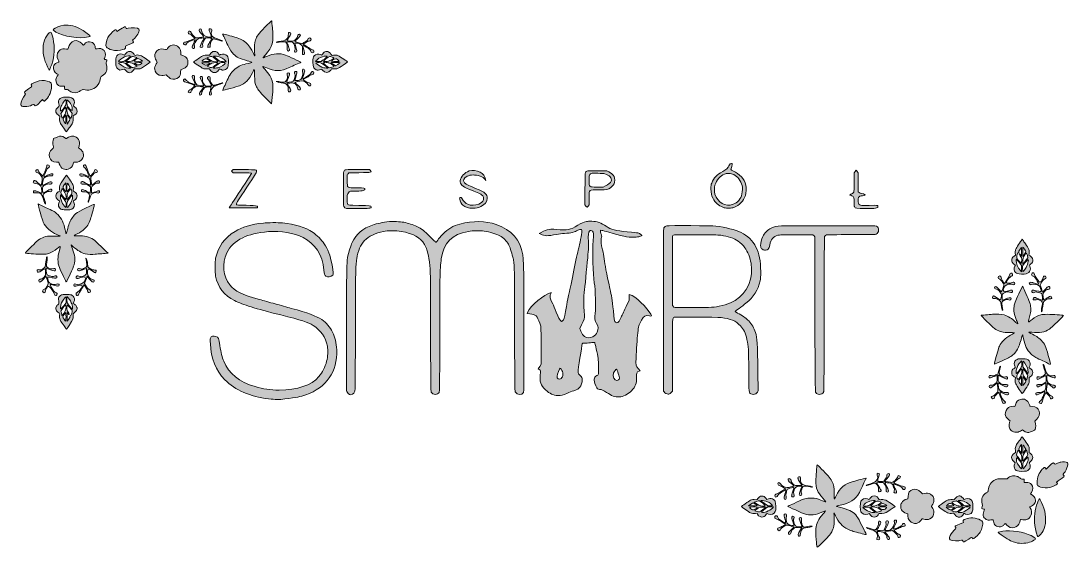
# Model space of a CAD drawing. Header units: millimetres. Extents: x 129 to 548, y 84 to 295.
import ezdxf

# ---------------------------------------------------------------- set-up
doc = ezdxf.new("R2010")
doc.units = ezdxf.units.MM
doc.header["$MEASUREMENT"] = 0
doc.layers.add('Layer 1', color=7, linetype='Continuous', lineweight=0)

# ---------------------------------------------------------------- blocks, each defined once
blk = doc.blocks.new('Block_0')
at = {"layer": 'Layer 1', "true_color": 0x000000, "transparency": 33554687}
h = blk.add_hatch(color=18, dxfattribs=at)
h.dxf.hatch_style = 2
edge = h.paths.add_edge_path()
edge.add_spline(control_points=[(226.68, 292.28), (224, 289.53), (223.49, 288.83), (222.95, 287.21), (222.51, 285.9), (222.37, 284.42), (222.52, 282.65), (222.59, 281.84), (222.68, 281.11), (222.7, 281.03), (222.72, 280.95), (222.7, 280.86), (222.65, 280.83), (222.61, 280.8), (222.36, 281.23), (222.1, 281.79), (220.35, 285.75), (218.32, 287.46), (214.19, 288.5), (213.19, 288.74), (211.94, 289.08), (211.4, 289.26), (210.46, 289.55), (209.67, 289.66), (209.75, 289.48), (209.78, 289.42), (210.09, 288.78), (210.45, 288.04), (210.81, 287.3), (211.44, 285.97), (211.85, 285.1), (212.79, 283.09), (213.23, 282.39), (214.13, 281.52), (215.4, 280.29), (216.42, 279.8), (219.53, 278.91), (220.59, 278.6), (221.48, 278.31), (221.49, 278.25), (221.51, 278.19), (220.81, 277.99), (219.94, 277.83), (217.56, 277.35), (216.19, 276.76), (214.69, 275.57), (213.4, 274.55), (212.5, 273.24), (211.61, 271.09), (211.34, 270.46), (210.81, 269.31), (210.42, 268.53), (210.04, 267.76), (209.74, 267.09), (209.78, 267.05), (209.87, 266.97), (215.52, 268.48), (216.53, 268.86), (218.72, 269.68), (220.46, 271.42), (221.73, 274.06), (222.05, 274.74), (222.34, 275.33), (222.36, 275.35), (222.51, 275.53), (222.56, 274.99), (222.57, 272.93), (222.59, 270.35), (222.66, 269.96), (223.35, 268.5), (223.96, 267.17), (224.54, 266.47), (227.12, 263.88), (227.12, 263.88), (229.4, 261.62), (229.4, 261.62), (229.4, 261.62), (229.63, 264.12), (229.63, 264.12), (230.22, 270.9), (230.04, 271.61), (226.64, 275.54), (226.17, 276.09), (225.81, 276.57), (225.85, 276.61), (225.88, 276.64), (226.44, 276.43), (227.09, 276.14), (230.6, 274.53), (233.21, 274.53), (236.43, 276.15), (237.81, 276.84), (240.78, 278.18), (240.95, 278.18), (241.02, 278.18), (241.07, 278.24), (241.05, 278.32), (241, 278.45), (236.13, 280.71), (234.97, 281.15), (232.63, 282.02), (230.14, 281.85), (227.37, 280.66), (226.62, 280.33), (225.99, 280.08), (225.97, 280.09), (225.95, 280.12), (226.39, 280.66), (226.95, 281.3), (229.82, 284.61), (230.25, 286.24), (229.68, 292.03), (229.55, 293.36), (229.45, 294.53), (229.45, 294.65), (229.45, 294.75), (229.38, 294.83), (229.31, 294.83), (229.23, 294.82), (228.04, 293.67), (226.68, 292.28)], knot_values=[0, 0, 0, 0, 1, 1, 1, 2, 2, 2, 3, 3, 3, 4, 4, 4, 5, 5, 5, 6, 6, 6, 7, 7, 7, 8, 8, 8, 9, 9, 9, 10, 10, 10, 11, 11, 11, 12, 12, 12, 13, 13, 13, 14, 14, 14, 15, 15, 15, 16, 16, 16, 17, 17, 17, 18, 18, 18, 19, 19, 19, 20, 20, 20, 21, 21, 21, 22, 22, 22, 23, 23, 23, 24, 24, 24, 25, 25, 25, 26, 26, 26, 27, 27, 27, 28, 28, 28, 29, 29, 29, 30, 30, 30, 31, 31, 31, 32, 32, 32, 33, 33, 33, 34, 34, 34, 35, 35, 35, 36, 36, 36, 37, 37, 37, 38, 38, 38, 39, 39, 39, 40, 40, 40, 40], degree=3, periodic=0)
h = blk.add_hatch(color=18, dxfattribs=at)
h.dxf.hatch_style = 2
edge = h.paths.add_edge_path()
edge.add_spline(control_points=[(139.92, 289.62), (139.11, 288.73), (138.48, 287.56), (138.11, 286.21), (137.74, 284.87), (137.74, 282.08), (138.1, 280.64), (138.45, 279.24), (138.93, 277.98), (139.68, 276.48), (139.68, 276.48), (140.33, 275.19), (140.33, 275.19), (140.33, 275.19), (140.57, 275.59), (140.57, 275.59), (140.7, 275.81), (141.03, 276.63), (141.29, 277.4), (142.49, 281.02), (142.64, 284.12), (141.82, 287.8), (141.16, 290.71), (141.03, 290.84), (139.92, 289.62)], knot_values=[0, 0, 0, 0, 1, 1, 1, 2, 2, 2, 3, 3, 3, 4, 4, 4, 5, 5, 5, 6, 6, 6, 7, 7, 7, 8, 8, 8, 8], degree=3, periodic=0)
h = blk.add_hatch(color=18, dxfattribs=at)
h.dxf.hatch_style = 2
edge = h.paths.add_edge_path()
edge.add_spline(control_points=[(146.17, 293.13), (144.65, 292.91), (142.57, 292.11), (142.07, 291.57), (141.85, 291.33), (141.85, 291.31), (142.13, 291.02), (143.77, 289.28), (150.42, 287.72), (154.4, 288.16), (155.64, 288.29), (156.69, 288.58), (156.72, 288.8), (156.74, 288.95), (154.56, 290.57), (153.34, 291.34), (152.23, 292.02), (151, 292.55), (149.77, 292.86), (148.89, 293.09), (146.89, 293.24), (146.17, 293.13)], knot_values=[0, 0, 0, 0, 1, 1, 1, 2, 2, 2, 3, 3, 3, 4, 4, 4, 5, 5, 5, 6, 6, 6, 7, 7, 7, 7], degree=3, periodic=0)
h = blk.add_hatch(color=18, dxfattribs=at)
h.dxf.hatch_style = 2
edge = h.paths.add_edge_path()
edge.add_spline(control_points=[(168.88, 291.56), (168.88, 291.56), (167.43, 290.63), (167.43, 290.63), (167.43, 290.63), (167.28, 290.97), (167.28, 290.97), (167.1, 291.41), (166.98, 291.41), (166.29, 290.96), (165.46, 290.43), (164.31, 289.15), (163.81, 288.2), (163.09, 286.82), (162.78, 284.9), (163.2, 284.31), (163.45, 283.95), (164.34, 283.52), (165.43, 283.21), (166.64, 282.89), (168.66, 282.94), (169.82, 283.34), (170.84, 283.7), (170.91, 283.77), (170.84, 284.32), (170.78, 284.72), (170.81, 284.78), (171.09, 284.88), (172.06, 285.25), (174.05, 286.21), (174.09, 286.35), (174.13, 286.43), (174.05, 286.63), (173.92, 286.79), (173.92, 286.79), (173.67, 287.1), (173.67, 287.1), (173.67, 287.1), (174.55, 287.97), (174.55, 287.97), (175.83, 289.24), (176.68, 291.03), (176.25, 291.6), (175.88, 292.09), (173.25, 292.31), (171.91, 291.96), (171.52, 291.87), (171.2, 291.79), (171.18, 291.82), (171.17, 291.84), (171.1, 291.99), (171.02, 292.18), (170.93, 292.39), (170.8, 292.5), (170.62, 292.5), (170.47, 292.5), (169.69, 292.08), (168.88, 291.56)], knot_values=[0, 0, 0, 0, 1, 1, 1, 2, 2, 2, 3, 3, 3, 4, 4, 4, 5, 5, 5, 6, 6, 6, 7, 7, 7, 8, 8, 8, 9, 9, 9, 10, 10, 10, 11, 11, 11, 12, 12, 12, 13, 13, 13, 14, 14, 14, 15, 15, 15, 16, 16, 16, 17, 17, 17, 18, 18, 18, 19, 19, 19, 19], degree=3, periodic=0)
h = blk.add_hatch(color=18, dxfattribs=at)
h.dxf.hatch_style = 2
edge = h.paths.add_edge_path()
edge.add_spline(control_points=[(200.55, 291.55), (200.18, 291.34), (200.29, 290.82), (200.9, 290.14), (201.95, 288.93), (202.23, 288.53), (202.07, 288.47), (201.67, 288.32), (199.39, 288.02), (199.13, 288.09), (198.97, 288.12), (198.47, 288.51), (198.03, 288.94), (197.42, 289.54), (197.19, 289.86), (197.1, 290.21), (197.01, 290.62), (196.95, 290.68), (196.62, 290.71), (196.33, 290.75), (196.21, 290.69), (196.04, 290.46), (195.87, 290.18), (195.87, 290.13), (196.04, 289.86), (196.15, 289.69), (196.4, 289.54), (196.63, 289.49), (196.9, 289.45), (197.31, 289.17), (197.89, 288.64), (197.89, 288.64), (198.73, 287.85), (198.73, 287.85), (198.73, 287.85), (198.22, 287.69), (198.22, 287.69), (197.93, 287.59), (197.17, 287.26), (196.54, 286.96), (195.79, 286.6), (195.22, 286.4), (194.93, 286.4), (194.68, 286.4), (194.38, 286.3), (194.24, 286.18), (193.99, 285.98), (193.98, 285.94), (194.13, 285.62), (194.26, 285.37), (194.39, 285.27), (194.66, 285.25), (194.99, 285.21), (195.06, 285.26), (195.25, 285.66), (195.43, 286.02), (195.63, 286.18), (196.43, 286.58), (197.3, 287.02), (198.64, 287.43), (198.77, 287.3), (198.79, 287.28), (198.52, 286.65), (198.17, 285.93), (197.39, 284.34), (197.35, 283.9), (197.97, 283.84), (198.29, 283.8), (198.37, 283.85), (198.46, 284.12), (198.54, 284.34), (198.54, 284.54), (198.44, 284.82), (198.31, 285.19), (198.33, 285.29), (198.76, 286.16), (199.25, 287.16), (199.61, 287.59), (200.14, 287.79), (200.48, 287.92), (202.34, 288.11), (202.34, 288.02), (202.34, 287.98), (202.02, 287.37), (201.62, 286.64), (200.8, 285.13), (200.65, 284.71), (200.82, 284.39), (200.96, 284.12), (201.54, 284.1), (201.76, 284.35), (201.88, 284.49), (201.88, 284.65), (201.78, 285.02), (201.65, 285.47), (201.68, 285.6), (202.07, 286.51), (202.68, 288.02), (202.7, 288.04), (203.44, 288.04), (203.78, 288.04), (204.38, 288), (204.77, 287.97), (204.77, 287.97), (205.47, 287.89), (205.47, 287.89), (205.47, 287.89), (204.94, 286.94), (204.94, 286.94), (204.66, 286.42), (204.32, 285.84), (204.2, 285.67), (204.07, 285.5), (203.94, 285.12), (203.9, 284.81), (203.9, 284.81), (203.83, 284.27), (203.83, 284.27), (203.83, 284.27), (204.28, 284.31), (204.28, 284.31), (204.28, 284.31), (204.74, 284.34), (204.74, 284.34), (204.74, 284.34), (204.8, 285.16), (204.8, 285.16), (204.85, 285.87), (204.93, 286.11), (205.36, 286.84), (205.76, 287.51), (205.93, 287.69), (206.15, 287.69), (206.38, 287.69), (208.84, 287.02), (209.41, 286.79), (209.52, 286.76), (209.61, 286.77), (209.61, 286.84), (209.61, 286.98), (208.84, 287.31), (207.32, 287.8), (205.97, 288.25), (205.49, 288.64), (205.27, 289.45), (205.16, 289.83), (205.16, 290.07), (205.27, 290.43), (205.35, 290.7), (205.42, 291.08), (205.43, 291.27), (205.45, 291.61), (205.42, 291.62), (204.89, 291.65), (204.89, 291.65), (204.33, 291.69), (204.33, 291.69), (204.33, 291.69), (204.33, 291.25), (204.33, 291.25), (204.33, 290.98), (204.41, 290.71), (204.54, 290.57), (204.77, 290.33), (205.35, 288.44), (205.25, 288.33), (205.21, 288.3), (204.75, 288.32), (204.24, 288.38), (202.63, 288.56), (201.57, 289.41), (201.43, 290.63), (201.34, 291.52), (201.03, 291.83), (200.55, 291.55)], knot_values=[0, 0, 0, 0, 1, 1, 1, 2, 2, 2, 3, 3, 3, 4, 4, 4, 5, 5, 5, 6, 6, 6, 7, 7, 7, 8, 8, 8, 9, 9, 9, 10, 10, 10, 11, 11, 11, 12, 12, 12, 13, 13, 13, 14, 14, 14, 15, 15, 15, 16, 16, 16, 17, 17, 17, 18, 18, 18, 19, 19, 19, 20, 20, 20, 21, 21, 21, 22, 22, 22, 23, 23, 23, 24, 24, 24, 25, 25, 25, 26, 26, 26, 27, 27, 27, 28, 28, 28, 29, 29, 29, 30, 30, 30, 31, 31, 31, 32, 32, 32, 33, 33, 33, 34, 34, 34, 35, 35, 35, 36, 36, 36, 37, 37, 37, 38, 38, 38, 39, 39, 39, 40, 40, 40, 41, 41, 41, 42, 42, 42, 43, 43, 43, 44, 44, 44, 45, 45, 45, 46, 46, 46, 47, 47, 47, 48, 48, 48, 49, 49, 49, 50, 50, 50, 51, 51, 51, 52, 52, 52, 53, 53, 53, 54, 54, 54, 55, 55, 55, 56, 56, 56, 57, 57, 57, 58, 58, 58, 58], degree=3, periodic=0)
h = blk.add_hatch(color=18, dxfattribs=at)
h.dxf.hatch_style = 2
edge = h.paths.add_edge_path()
edge.add_spline(control_points=[(236.17, 290.13), (236.13, 290.05), (236.06, 289.58), (236.01, 289.07), (235.96, 288.34), (235.89, 288.1), (235.62, 287.76), (235.17, 287.16), (234.78, 286.99), (233.16, 286.75), (232.37, 286.63), (231.64, 286.49), (231.53, 286.44), (231.2, 286.33), (231.29, 286.13), (231.66, 286.2), (232.42, 286.35), (234.71, 286.55), (234.88, 286.48), (234.99, 286.44), (235.19, 286.18), (235.34, 285.9), (235.58, 285.47), (235.61, 285.22), (235.61, 284.22), (235.61, 283.58), (235.66, 282.98), (235.71, 282.91), (235.83, 282.7), (236.2, 282.72), (236.43, 282.94), (236.68, 283.19), (236.62, 283.45), (235.95, 285.1), (235.67, 285.81), (235.44, 286.42), (235.44, 286.45), (235.44, 286.58), (237.35, 286.5), (237.71, 286.35), (238.18, 286.16), (238.52, 285.48), (238.72, 284.4), (238.84, 283.75), (238.83, 283.6), (238.65, 283.19), (238.42, 282.67), (238.51, 282.37), (238.94, 282.31), (239.27, 282.26), (239.54, 282.48), (239.54, 282.8), (239.54, 282.93), (239.33, 283.67), (239.09, 284.44), (238.77, 285.37), (238.66, 285.83), (238.76, 285.89), (239.06, 286.08), (240.04, 285.95), (240.67, 285.63), (241.22, 285.36), (241.37, 285.22), (241.57, 284.78), (241.79, 284.29), (241.8, 284.08), (241.74, 282.86), (241.67, 281.68), (241.68, 281.48), (241.84, 281.42), (242.62, 281.13), (242.83, 281.63), (242.43, 282.86), (242.03, 284.13), (241.87, 284.89), (241.97, 285), (242.08, 285.1), (244.25, 283.83), (244.73, 283.37), (244.91, 283.2), (245.1, 282.89), (245.13, 282.67), (245.22, 282.17), (245.55, 281.98), (246.01, 282.18), (246.32, 282.3), (246.36, 282.38), (246.33, 282.69), (246.29, 283.02), (246.2, 283.1), (245.24, 283.58), (244.65, 283.87), (243.69, 284.42), (243.09, 284.82), (243.09, 284.82), (242, 285.54), (242, 285.54), (242, 285.54), (242.68, 285.95), (242.68, 285.95), (243.67, 286.56), (244.07, 286.75), (244.38, 286.75), (245.05, 286.75), (245.41, 287.44), (244.97, 287.84), (244.53, 288.24), (244.07, 288.04), (243.9, 287.38), (243.84, 287.15), (243.56, 286.91), (242.78, 286.43), (242.21, 286.09), (241.6, 285.81), (241.43, 285.81), (240.99, 285.81), (238.71, 286.55), (238.72, 286.69), (238.73, 286.76), (239.17, 287.18), (239.7, 287.63), (240.72, 288.52), (241.07, 289.01), (240.87, 289.32), (240.55, 289.82), (239.78, 289.32), (239.78, 288.61), (239.78, 288.18), (238.75, 287.05), (238.18, 286.87), (237.74, 286.71), (235.72, 286.81), (235.61, 286.98), (235.58, 287.04), (235.85, 287.53), (236.21, 288.1), (237.17, 289.58), (237.3, 290.27), (236.61, 290.27), (236.42, 290.27), (236.23, 290.2), (236.17, 290.13)], knot_values=[0, 0, 0, 0, 1, 1, 1, 2, 2, 2, 3, 3, 3, 4, 4, 4, 5, 5, 5, 6, 6, 6, 7, 7, 7, 8, 8, 8, 9, 9, 9, 10, 10, 10, 11, 11, 11, 12, 12, 12, 13, 13, 13, 14, 14, 14, 15, 15, 15, 16, 16, 16, 17, 17, 17, 18, 18, 18, 19, 19, 19, 20, 20, 20, 21, 21, 21, 22, 22, 22, 23, 23, 23, 24, 24, 24, 25, 25, 25, 26, 26, 26, 27, 27, 27, 28, 28, 28, 29, 29, 29, 30, 30, 30, 31, 31, 31, 32, 32, 32, 33, 33, 33, 34, 34, 34, 35, 35, 35, 36, 36, 36, 37, 37, 37, 38, 38, 38, 39, 39, 39, 40, 40, 40, 41, 41, 41, 42, 42, 42, 43, 43, 43, 44, 44, 44, 45, 45, 45, 46, 46, 46, 47, 47, 47, 47], degree=3, periodic=0)
h = blk.add_hatch(color=18, dxfattribs=at)
h.dxf.hatch_style = 2
edge = h.paths.add_edge_path()
edge.add_spline(control_points=[(150.31, 286.83), (149.02, 286.47), (148.31, 285.56), (147.93, 283.84), (147.86, 283.5), (147.81, 283.45), (147.6, 283.52), (147.46, 283.57), (146.95, 283.63), (146.45, 283.66), (145.41, 283.73), (144.89, 283.53), (144.21, 282.78), (143.31, 281.77), (143.18, 280.54), (143.86, 279.21), (144.07, 278.82), (144.22, 278.48), (144.21, 278.47), (144.19, 278.47), (143.82, 278.28), (143.39, 278.07), (142.5, 277.65), (142.13, 277.23), (141.99, 276.45), (141.78, 275.32), (142.38, 274.13), (143.4, 273.66), (143.92, 273.44), (143.98, 273.32), (143.72, 273.03), (143.62, 272.92), (143.41, 272.58), (143.25, 272.26), (142.63, 271.09), (142.98, 269.69), (144.07, 269.01), (144.46, 268.78), (144.68, 268.73), (145.47, 268.73), (145.47, 268.73), (146.41, 268.73), (146.41, 268.73), (146.41, 268.73), (146.41, 268.2), (146.41, 268.2), (146.41, 267.49), (146.5, 267.38), (147.1, 267.4), (147.52, 267.43), (147.69, 267.36), (148.14, 266.98), (149.11, 266.2), (150.4, 265.89), (151.52, 266.21), (151.76, 266.28), (152.31, 266.57), (152.76, 266.86), (153.4, 267.29), (153.64, 267.38), (153.92, 267.33), (154.86, 267.16), (156.08, 267.12), (156.7, 267.25), (158.8, 267.7), (160.55, 269.48), (160.74, 271.38), (160.84, 272.46), (160.87, 272.5), (161.52, 272.87), (163.16, 273.79), (163.78, 275.44), (163.2, 277.31), (162.99, 278.01), (162.99, 278.03), (163.25, 278.52), (163.53, 279.08), (163.44, 279.35), (162.96, 279.35), (162.58, 279.35), (162.31, 279.47), (162.31, 279.63), (162.31, 279.71), (162.42, 279.98), (162.55, 280.22), (163.21, 281.55), (162.76, 283.05), (161.51, 283.6), (161.08, 283.8), (160.82, 283.83), (160.15, 283.78), (159.69, 283.74), (159.2, 283.68), (159.07, 283.64), (158.85, 283.57), (158.81, 283.61), (158.77, 284.15), (158.73, 284.48), (158.58, 285), (158.43, 285.3), (157.67, 286.76), (155.37, 286.92), (154.38, 285.6), (154.2, 285.36), (154.04, 285.14), (154.02, 285.12), (154, 285.09), (153.71, 285.37), (153.38, 285.74), (152.4, 286.81), (151.45, 287.15), (150.31, 286.83)], knot_values=[0, 0, 0, 0, 1, 1, 1, 2, 2, 2, 3, 3, 3, 4, 4, 4, 5, 5, 5, 6, 6, 6, 7, 7, 7, 8, 8, 8, 9, 9, 9, 10, 10, 10, 11, 11, 11, 12, 12, 12, 13, 13, 13, 14, 14, 14, 15, 15, 15, 16, 16, 16, 17, 17, 17, 18, 18, 18, 19, 19, 19, 20, 20, 20, 21, 21, 21, 22, 22, 22, 23, 23, 23, 24, 24, 24, 25, 25, 25, 26, 26, 26, 27, 27, 27, 28, 28, 28, 29, 29, 29, 30, 30, 30, 31, 31, 31, 32, 32, 32, 33, 33, 33, 34, 34, 34, 35, 35, 35, 36, 36, 36, 37, 37, 37, 37], degree=3, periodic=0)
h = blk.add_hatch(color=18, dxfattribs=at)
h.dxf.hatch_style = 2
edge = h.paths.add_edge_path()
edge.add_spline(control_points=[(189.07, 285.03), (188.57, 284.81), (188.09, 284.36), (187.7, 283.77), (187.38, 283.27), (187.38, 283.27), (186.06, 283.59), (184.78, 283.9), (183.48, 283.3), (182.91, 282.11), (182.62, 281.54), (182.59, 281.36), (182.64, 280.6), (182.7, 279.76), (182.84, 279.39), (183.46, 278.52), (183.57, 278.37), (183.51, 278.19), (183.16, 277.63), (182.62, 276.76), (182.45, 276.18), (182.56, 275.49), (182.71, 274.47), (183.39, 273.59), (184.34, 273.19), (184.83, 272.98), (185.79, 272.97), (186.6, 273.16), (186.6, 273.16), (187.18, 273.28), (187.18, 273.28), (187.18, 273.28), (187.86, 272.59), (187.86, 272.59), (188.24, 272.2), (188.76, 271.79), (189.01, 271.66), (189.95, 271.23), (191.37, 271.49), (192.15, 272.24), (192.69, 272.76), (192.87, 273.24), (192.95, 274.28), (192.95, 274.28), (193, 275.27), (193, 275.27), (193, 275.27), (193.6, 275.47), (193.6, 275.47), (194.48, 275.78), (195.15, 276.28), (195.5, 276.88), (195.77, 277.35), (195.82, 277.55), (195.82, 278.36), (195.82, 279.08), (195.77, 279.39), (195.59, 279.69), (195.25, 280.27), (194.6, 280.74), (193.76, 281.05), (193.76, 281.05), (193, 281.32), (193, 281.32), (193, 281.32), (192.99, 282.12), (192.99, 282.12), (192.99, 282.59), (192.9, 283.13), (192.78, 283.4), (192.19, 284.79), (190.35, 285.59), (189.07, 285.03)], knot_values=[0, 0, 0, 0, 1, 1, 1, 2, 2, 2, 3, 3, 3, 4, 4, 4, 5, 5, 5, 6, 6, 6, 7, 7, 7, 8, 8, 8, 9, 9, 9, 10, 10, 10, 11, 11, 11, 12, 12, 12, 13, 13, 13, 14, 14, 14, 15, 15, 15, 16, 16, 16, 17, 17, 17, 18, 18, 18, 19, 19, 19, 20, 20, 20, 21, 21, 21, 22, 22, 22, 23, 23, 23, 24, 24, 24, 24], degree=3, periodic=0)
h = blk.add_hatch(color=18, dxfattribs=at)
h.dxf.hatch_style = 2
edge = h.paths.add_edge_path()
edge.add_spline(control_points=[(177.45, 278.09), (177.45, 277.9), (176.78, 277.35), (176.42, 277.25), (175.96, 277.11), (175.4, 277.26), (174.88, 277.64), (174.88, 277.64), (174.49, 277.93), (174.49, 277.93), (174.49, 277.93), (174.88, 278.05), (174.88, 278.05), (175.37, 278.18), (177.45, 278.21), (177.45, 278.09)], knot_values=[0, 0, 0, 0, 1, 1, 1, 2, 2, 2, 3, 3, 3, 4, 4, 4, 5, 5, 5, 5], degree=3, periodic=0)
edge = h.paths.add_edge_path()
edge.add_spline(control_points=[(173.51, 277.93), (173.86, 277.8), (174.45, 277.46), (174.81, 277.18), (174.81, 277.18), (175.48, 276.67), (175.48, 276.67), (175.48, 276.67), (174.52, 276.36), (174.52, 276.36), (173.93, 276.18), (173.5, 276.1), (173.41, 276.16), (171.82, 277.39), (171.13, 277.98), (171.18, 278.07), (171.3, 278.27), (172.84, 278.19), (173.51, 277.93)], knot_values=[0, 0, 0, 0, 1, 1, 1, 2, 2, 2, 3, 3, 3, 4, 4, 4, 5, 5, 5, 6, 6, 6, 6], degree=3, periodic=0)
edge = h.paths.add_edge_path()
edge.add_spline(control_points=[(170.49, 277.99), (170.71, 277.87), (170.97, 277.67), (171.07, 277.53), (171.16, 277.38), (171.57, 277.05), (171.98, 276.78), (172.39, 276.52), (172.79, 276.22), (172.89, 276.11), (173.04, 275.93), (172.98, 275.91), (172.11, 275.97), (170.74, 276.08), (169.67, 276.56), (168.45, 277.63), (168.03, 278), (168.03, 278), (168.31, 278.07), (168.87, 278.24), (170.07, 278.18), (170.49, 277.99)], knot_values=[0, 0, 0, 0, 1, 1, 1, 2, 2, 2, 3, 3, 3, 4, 4, 4, 5, 5, 5, 6, 6, 6, 7, 7, 7, 7], degree=3, periodic=0)
edge = h.paths.add_edge_path()
edge.add_spline(control_points=[(177.02, 279.24), (177.38, 279.01), (177.69, 278.79), (177.69, 278.74), (177.69, 278.61), (174.44, 278.63), (174.35, 278.75), (174.28, 278.86), (175.16, 279.53), (175.59, 279.69), (175.94, 279.82), (176.21, 279.73), (177.02, 279.24)], knot_values=[0, 0, 0, 0, 1, 1, 1, 2, 2, 2, 3, 3, 3, 4, 4, 4, 4], degree=3, periodic=0)
edge = h.paths.add_edge_path()
edge.add_spline(control_points=[(174.9, 280.32), (175.21, 280.21), (175.46, 280.1), (175.46, 280.06), (175.46, 279.98), (174.11, 279.08), (173.6, 278.82), (173.14, 278.6), (171.9, 278.47), (171.3, 278.58), (171.3, 278.58), (170.88, 278.66), (170.88, 278.66), (170.88, 278.66), (172.01, 279.54), (172.01, 279.54), (172.63, 280.03), (173.25, 280.48), (173.39, 280.53), (173.68, 280.64), (174.12, 280.59), (174.9, 280.32)], knot_values=[0, 0, 0, 0, 1, 1, 1, 2, 2, 2, 3, 3, 3, 4, 4, 4, 5, 5, 5, 6, 6, 6, 7, 7, 7, 7], degree=3, periodic=0)
edge = h.paths.add_edge_path()
edge.add_spline(control_points=[(172.86, 280.74), (172.86, 280.56), (171.89, 279.78), (170.78, 279.04), (170.06, 278.54), (170.02, 278.53), (169.05, 278.53), (168.51, 278.53), (168.06, 278.58), (168.06, 278.64), (168.06, 278.91), (169.62, 280.08), (170.47, 280.44), (171.35, 280.83), (172.87, 281.01), (172.86, 280.74)], knot_values=[0, 0, 0, 0, 1, 1, 1, 2, 2, 2, 3, 3, 3, 4, 4, 4, 5, 5, 5, 5], degree=3, periodic=0)
edge = h.paths.add_edge_path()
edge.add_spline(control_points=[(171.57, 282.37), (171.22, 282.13), (170.73, 281.54), (170.62, 281.21), (170.59, 281.13), (170.43, 281.16), (170.17, 281.29), (169.27, 281.76), (168.53, 281.74), (167.79, 281.21), (167.15, 280.75), (167.01, 280.25), (167.01, 278.41), (167.01, 276.55), (167.1, 276.21), (167.74, 275.63), (168.32, 275.13), (168.91, 275.05), (169.75, 275.35), (169.75, 275.35), (170.43, 275.59), (170.43, 275.59), (170.43, 275.59), (170.68, 275.32), (170.68, 275.32), (170.82, 275.16), (171.11, 274.85), (171.34, 274.62), (172.1, 273.8), (172.99, 273.93), (173.93, 274.99), (173.93, 274.99), (174.52, 275.64), (174.52, 275.64), (174.52, 275.64), (175.67, 275.66), (175.67, 275.66), (176.63, 275.66), (176.89, 275.7), (177.33, 275.94), (177.94, 276.25), (180.66, 278.19), (180.71, 278.33), (180.77, 278.48), (177.97, 280.52), (177.25, 280.84), (176.52, 281.18), (175.61, 281.3), (175.12, 281.14), (174.63, 280.96), (174.52, 281.02), (174.14, 281.64), (173.97, 281.94), (173.65, 282.28), (173.44, 282.4), (172.9, 282.73), (172.09, 282.72), (171.57, 282.37)], knot_values=[0, 0, 0, 0, 1, 1, 1, 2, 2, 2, 3, 3, 3, 4, 4, 4, 5, 5, 5, 6, 6, 6, 7, 7, 7, 8, 8, 8, 9, 9, 9, 10, 10, 10, 11, 11, 11, 12, 12, 12, 13, 13, 13, 14, 14, 14, 15, 15, 15, 16, 16, 16, 17, 17, 17, 18, 18, 18, 19, 19, 19, 19], degree=3, periodic=0)
h = blk.add_hatch(color=18, dxfattribs=at)
h.dxf.hatch_style = 2
edge = h.paths.add_edge_path()
edge.add_spline(control_points=[(204.62, 277.94), (204.48, 277.72), (203.33, 277.12), (203.04, 277.12), (202.78, 277.12), (201.4, 277.87), (201.4, 278.01), (201.4, 278.04), (202.14, 278.06), (203.05, 278.06), (204.14, 278.06), (204.67, 278.03), (204.62, 277.94)], knot_values=[0, 0, 0, 0, 1, 1, 1, 2, 2, 2, 3, 3, 3, 4, 4, 4, 4], degree=3, periodic=0)
edge = h.paths.add_edge_path()
edge.add_spline(control_points=[(210.79, 277.99), (210.79, 277.51), (209.15, 276.45), (207.91, 276.13), (207.18, 275.94), (206.09, 275.89), (206.1, 276.04), (206.1, 276.14), (207.32, 277.15), (207.95, 277.58), (208.71, 278.11), (208.96, 278.18), (209.88, 278.18), (210.63, 278.18), (210.79, 278.14), (210.79, 277.99)], knot_values=[0, 0, 0, 0, 1, 1, 1, 2, 2, 2, 3, 3, 3, 4, 4, 4, 5, 5, 5, 5], degree=3, periodic=0)
edge = h.paths.add_edge_path()
edge.add_spline(control_points=[(207.89, 278.11), (207.96, 278.03), (206.78, 276.99), (206.06, 276.51), (205.47, 276.11), (205.06, 276.1), (204.24, 276.47), (204.24, 276.47), (203.6, 276.74), (203.6, 276.74), (203.6, 276.74), (204.06, 277.09), (204.06, 277.09), (205, 277.83), (205.9, 278.16), (207.04, 278.17), (207.46, 278.18), (207.84, 278.14), (207.89, 278.11)], knot_values=[0, 0, 0, 0, 1, 1, 1, 2, 2, 2, 3, 3, 3, 4, 4, 4, 5, 5, 5, 6, 6, 6, 6], degree=3, periodic=0)
edge = h.paths.add_edge_path()
edge.add_spline(control_points=[(203.86, 279.34), (204.08, 279.22), (204.4, 279.02), (204.57, 278.9), (204.57, 278.9), (204.86, 278.65), (204.86, 278.65), (204.86, 278.65), (203.19, 278.65), (203.19, 278.65), (202.26, 278.65), (201.51, 278.7), (201.51, 278.74), (201.51, 278.9), (202.14, 279.45), (202.45, 279.58), (202.8, 279.72), (203.31, 279.63), (203.86, 279.34)], knot_values=[0, 0, 0, 0, 1, 1, 1, 2, 2, 2, 3, 3, 3, 4, 4, 4, 5, 5, 5, 6, 6, 6, 6], degree=3, periodic=0)
edge = h.paths.add_edge_path()
edge.add_spline(control_points=[(206.8, 279.71), (207.44, 279.18), (207.95, 278.71), (207.91, 278.65), (207.86, 278.58), (207.48, 278.53), (207.03, 278.53), (206.01, 278.53), (205.18, 278.84), (204.2, 279.55), (204.2, 279.55), (203.47, 280.08), (203.47, 280.08), (203.47, 280.08), (204.23, 280.35), (204.23, 280.35), (205.42, 280.77), (205.47, 280.76), (206.8, 279.71)], knot_values=[0, 0, 0, 0, 1, 1, 1, 2, 2, 2, 3, 3, 3, 4, 4, 4, 5, 5, 5, 6, 6, 6, 6], degree=3, periodic=0)
edge = h.paths.add_edge_path()
edge.add_spline(control_points=[(207.85, 280.63), (208.94, 280.39), (210.35, 279.55), (210.93, 278.81), (210.93, 278.81), (211.19, 278.5), (211.19, 278.5), (211.19, 278.5), (210.01, 278.55), (210.01, 278.55), (208.77, 278.61), (208.43, 278.73), (207.73, 279.35), (207.51, 279.55), (207.04, 279.94), (206.71, 280.2), (206.37, 280.46), (206.09, 280.69), (206.09, 280.71), (206.09, 280.81), (207.35, 280.75), (207.85, 280.63)], knot_values=[0, 0, 0, 0, 1, 1, 1, 2, 2, 2, 3, 3, 3, 4, 4, 4, 5, 5, 5, 6, 6, 6, 7, 7, 7, 7], degree=3, periodic=0)
edge = h.paths.add_edge_path()
edge.add_spline(control_points=[(205.86, 282.56), (205.45, 282.4), (205.01, 282.01), (204.79, 281.56), (204.79, 281.56), (204.55, 281.09), (204.55, 281.09), (204.55, 281.09), (203.99, 281.17), (203.99, 281.17), (203.31, 281.27), (202.23, 281.08), (201.58, 280.76), (201.31, 280.63), (200.6, 280.15), (199.99, 279.69), (199.38, 279.24), (198.7, 278.77), (198.5, 278.67), (198.29, 278.57), (198.11, 278.46), (198.11, 278.43), (198.11, 278.28), (201.4, 276.05), (201.94, 275.81), (202.41, 275.61), (202.65, 275.57), (203.47, 275.63), (204.53, 275.69), (204.53, 275.69), (204.93, 275.03), (205.25, 274.48), (205.8, 274.19), (206.5, 274.19), (207.22, 274.19), (207.72, 274.47), (208.16, 275.13), (208.33, 275.39), (208.51, 275.6), (208.56, 275.6), (208.6, 275.6), (208.87, 275.49), (209.15, 275.36), (209.44, 275.23), (209.82, 275.13), (210.01, 275.13), (210.58, 275.13), (211.36, 275.57), (211.7, 276.1), (212, 276.55), (212.02, 276.68), (212.07, 278.11), (212.1, 279.8), (212.01, 280.32), (211.53, 280.89), (210.93, 281.59), (209.88, 281.78), (208.94, 281.36), (208.94, 281.36), (208.46, 281.14), (208.46, 281.14), (208.46, 281.14), (208.12, 281.69), (208.12, 281.69), (207.91, 282.03), (207.61, 282.32), (207.36, 282.44), (206.95, 282.64), (206.22, 282.69), (205.86, 282.56)], knot_values=[0, 0, 0, 0, 1, 1, 1, 2, 2, 2, 3, 3, 3, 4, 4, 4, 5, 5, 5, 6, 6, 6, 7, 7, 7, 8, 8, 8, 9, 9, 9, 10, 10, 10, 11, 11, 11, 12, 12, 12, 13, 13, 13, 14, 14, 14, 15, 15, 15, 16, 16, 16, 17, 17, 17, 18, 18, 18, 19, 19, 19, 20, 20, 20, 21, 21, 21, 22, 22, 22, 23, 23, 23, 23], degree=3, periodic=0)
h = blk.add_hatch(color=18, dxfattribs=at)
h.dxf.hatch_style = 2
edge = h.paths.add_edge_path()
edge.add_spline(control_points=[(256.8, 278.09), (256.8, 278.04), (256.37, 277.73), (255.87, 277.43), (255.87, 277.43), (254.93, 276.86), (254.93, 276.86), (254.93, 276.86), (254.05, 277.48), (254.05, 277.48), (253.56, 277.82), (253.16, 278.11), (253.16, 278.13), (253.16, 278.16), (253.98, 278.18), (254.98, 278.18), (255.98, 278.18), (256.8, 278.13), (256.8, 278.09)], knot_values=[0, 0, 0, 0, 1, 1, 1, 2, 2, 2, 3, 3, 3, 4, 4, 4, 5, 5, 5, 6, 6, 6, 6], degree=3, periodic=0)
edge = h.paths.add_edge_path()
edge.add_spline(control_points=[(249.48, 277.86), (250.49, 277.16), (251.86, 276.13), (251.87, 276.04), (251.87, 275.89), (251.02, 275.94), (250.28, 276.13), (249.27, 276.38), (248.18, 276.95), (247.61, 277.5), (247.61, 277.5), (247.11, 277.98), (247.11, 277.98), (247.11, 277.98), (247.41, 278.07), (247.41, 278.07), (247.57, 278.12), (247.99, 278.16), (248.36, 278.17), (248.9, 278.18), (249.1, 278.12), (249.48, 277.86)], knot_values=[0, 0, 0, 0, 1, 1, 1, 2, 2, 2, 3, 3, 3, 4, 4, 4, 5, 5, 5, 6, 6, 6, 7, 7, 7, 7], degree=3, periodic=0)
edge = h.paths.add_edge_path()
edge.add_spline(control_points=[(251.69, 278.17), (252.08, 278.1), (252.61, 277.93), (252.87, 277.8), (253.52, 277.46), (254.46, 276.74), (254.36, 276.64), (254.26, 276.55), (252.68, 276.07), (252.48, 276.07), (252.34, 276.07), (251.15, 277.01), (250.42, 277.7), (250.42, 277.7), (249.98, 278.12), (249.98, 278.12), (249.98, 278.12), (250.42, 278.19), (250.42, 278.19), (250.67, 278.23), (250.91, 278.27), (250.94, 278.28), (250.98, 278.28), (251.32, 278.24), (251.69, 278.17)], knot_values=[0, 0, 0, 0, 1, 1, 1, 2, 2, 2, 3, 3, 3, 4, 4, 4, 5, 5, 5, 6, 6, 6, 7, 7, 7, 8, 8, 8, 8], degree=3, periodic=0)
edge = h.paths.add_edge_path()
edge.add_spline(control_points=[(255.74, 279.45), (255.95, 279.29), (256.21, 279.06), (256.3, 278.92), (256.3, 278.92), (256.47, 278.65), (256.47, 278.65), (256.47, 278.65), (254.94, 278.65), (254.94, 278.65), (254.1, 278.65), (253.38, 278.7), (253.33, 278.75), (253.24, 278.91), (254.67, 279.71), (255.05, 279.71), (255.21, 279.71), (255.53, 279.59), (255.74, 279.45)], knot_values=[0, 0, 0, 0, 1, 1, 1, 2, 2, 2, 3, 3, 3, 4, 4, 4, 5, 5, 5, 6, 6, 6, 6], degree=3, periodic=0)
edge = h.paths.add_edge_path()
edge.add_spline(control_points=[(253.58, 280.39), (253.99, 280.23), (254.32, 280.07), (254.3, 280), (254.22, 279.76), (252.78, 278.88), (252.2, 278.71), (251.54, 278.52), (250.38, 278.47), (250.13, 278.64), (249.91, 278.78), (252.26, 280.63), (252.67, 280.64), (252.75, 280.64), (253.16, 280.53), (253.58, 280.39)], knot_values=[0, 0, 0, 0, 1, 1, 1, 2, 2, 2, 3, 3, 3, 4, 4, 4, 5, 5, 5, 5], degree=3, periodic=0)
edge = h.paths.add_edge_path()
edge.add_spline(control_points=[(251.68, 280.67), (251.74, 280.57), (249.7, 278.93), (249.2, 278.66), (248.92, 278.52), (246.94, 278.48), (246.94, 278.63), (246.94, 278.78), (247.78, 279.54), (248.35, 279.89), (249.11, 280.36), (250.31, 280.76), (251.01, 280.76), (251.34, 280.76), (251.64, 280.71), (251.68, 280.67)], knot_values=[0, 0, 0, 0, 1, 1, 1, 2, 2, 2, 3, 3, 3, 4, 4, 4, 5, 5, 5, 5], degree=3, periodic=0)
edge = h.paths.add_edge_path()
edge.add_spline(control_points=[(250.75, 282.5), (250.38, 282.3), (249.86, 281.78), (249.68, 281.44), (249.68, 281.44), (249.52, 281.13), (249.52, 281.13), (249.52, 281.13), (248.98, 281.36), (248.98, 281.36), (247.98, 281.81), (247.06, 281.63), (246.42, 280.88), (246, 280.36), (245.91, 279.85), (245.93, 278.18), (245.96, 276.54), (246.07, 276.22), (246.75, 275.62), (247.3, 275.14), (247.9, 275.03), (248.58, 275.29), (248.87, 275.41), (249.19, 275.53), (249.29, 275.55), (249.4, 275.59), (249.59, 275.42), (249.83, 275.09), (250.69, 273.86), (252.33, 273.88), (253.04, 275.13), (253.04, 275.13), (253.36, 275.66), (253.36, 275.66), (253.36, 275.66), (254.34, 275.61), (254.34, 275.61), (255.04, 275.59), (255.47, 275.62), (255.75, 275.75), (255.99, 275.84), (257, 276.48), (258.01, 277.15), (259.71, 278.28), (259.84, 278.39), (259.65, 278.55), (259.04, 279.07), (256.14, 280.91), (255.67, 281.08), (255.15, 281.25), (254.36, 281.24), (253.69, 281.05), (253.5, 281.01), (253.39, 281.1), (253.12, 281.58), (252.88, 282.04), (252.68, 282.24), (252.3, 282.4), (251.75, 282.66), (251.1, 282.7), (250.75, 282.5)], knot_values=[0, 0, 0, 0, 1, 1, 1, 2, 2, 2, 3, 3, 3, 4, 4, 4, 5, 5, 5, 6, 6, 6, 7, 7, 7, 8, 8, 8, 9, 9, 9, 10, 10, 10, 11, 11, 11, 12, 12, 12, 13, 13, 13, 14, 14, 14, 15, 15, 15, 16, 16, 16, 17, 17, 17, 18, 18, 18, 19, 19, 19, 20, 20, 20, 20], degree=3, periodic=0)
h = blk.add_hatch(color=18, dxfattribs=at)
h.dxf.hatch_style = 2
edge = h.paths.add_edge_path()
edge.add_spline(control_points=[(197.68, 272.93), (197.38, 272.82), (197.53, 272.23), (198.19, 270.88), (198.56, 270.12), (198.81, 269.46), (198.77, 269.41), (198.67, 269.32), (197.07, 269.85), (196.23, 270.24), (195.91, 270.41), (195.54, 270.73), (195.29, 271.05), (194.79, 271.74), (194.35, 271.81), (194.12, 271.25), (193.92, 270.76), (194.17, 270.51), (195.03, 270.33), (195.66, 270.19), (198.4, 269.11), (198.61, 268.92), (198.74, 268.8), (197.02, 267.35), (196.56, 267.19), (196.31, 267.1), (196.13, 266.93), (196.03, 266.7), (195.89, 266.36), (195.9, 266.34), (196.26, 266.22), (196.84, 266.01), (196.9, 266.05), (197.24, 266.81), (197.46, 267.3), (197.75, 267.66), (198.16, 268.01), (199.11, 268.81), (199.07, 268.81), (200.74, 268.57), (201.56, 268.45), (202.25, 268.33), (202.28, 268.31), (202.29, 268.28), (201.89, 267.79), (201.38, 267.2), (200.52, 266.22), (200.46, 266.11), (200.48, 265.68), (200.52, 265.28), (200.56, 265.2), (200.8, 265.17), (201.19, 265.12), (201.4, 265.42), (201.4, 266.03), (201.4, 266.5), (201.71, 267.09), (202.49, 268.01), (202.76, 268.35), (202.82, 268.37), (203.91, 268.41), (203.91, 268.41), (205.03, 268.46), (205.03, 268.46), (205.03, 268.46), (205.03, 267.99), (205.03, 267.99), (205.03, 267.72), (204.91, 267.15), (204.74, 266.7), (204.58, 266.25), (204.45, 265.71), (204.45, 265.51), (204.45, 265.17), (204.47, 265.15), (204.86, 265.15), (205.26, 265.15), (205.27, 265.16), (205.27, 265.62), (205.27, 265.87), (205.21, 266.21), (205.14, 266.37), (204.95, 266.77), (205.27, 267.6), (205.82, 268.21), (206.17, 268.6), (206.44, 268.73), (207.84, 269.2), (209.35, 269.7), (210.14, 270.07), (209.74, 270.08), (209.65, 270.08), (208.85, 269.85), (207.96, 269.55), (207.07, 269.26), (206.27, 269.02), (206.17, 269.02), (205.99, 269.02), (205.26, 269.78), (205.03, 270.21), (204.77, 270.69), (204.69, 271.13), (204.81, 271.56), (205.03, 272.33), (204.32, 272.89), (203.81, 272.32), (203.57, 272.05), (203.59, 271.98), (204.65, 270.33), (205.3, 269.28), (205.46, 268.95), (205.34, 268.88), (205.25, 268.82), (204.66, 268.78), (204.04, 268.75), (204.04, 268.75), (202.9, 268.73), (202.9, 268.73), (202.9, 268.73), (202.58, 269.11), (202.58, 269.11), (201.94, 269.88), (201.69, 270.54), (201.69, 271.49), (201.69, 272.43), (201.62, 272.66), (201.3, 272.66), (200.57, 272.65), (200.62, 272.06), (201.51, 270.32), (201.91, 269.53), (202.21, 268.86), (202.17, 268.82), (202.03, 268.68), (199.69, 269.05), (199.47, 269.25), (199.21, 269.47), (198.5, 270.96), (198.45, 271.37), (198.43, 271.54), (198.46, 271.92), (198.51, 272.24), (198.59, 272.67), (198.57, 272.83), (198.45, 272.91), (198.27, 273.01), (197.91, 273.04), (197.68, 272.93)], knot_values=[0, 0, 0, 0, 1, 1, 1, 2, 2, 2, 3, 3, 3, 4, 4, 4, 5, 5, 5, 6, 6, 6, 7, 7, 7, 8, 8, 8, 9, 9, 9, 10, 10, 10, 11, 11, 11, 12, 12, 12, 13, 13, 13, 14, 14, 14, 15, 15, 15, 16, 16, 16, 17, 17, 17, 18, 18, 18, 19, 19, 19, 20, 20, 20, 21, 21, 21, 22, 22, 22, 23, 23, 23, 24, 24, 24, 25, 25, 25, 26, 26, 26, 27, 27, 27, 28, 28, 28, 29, 29, 29, 30, 30, 30, 31, 31, 31, 32, 32, 32, 33, 33, 33, 34, 34, 34, 35, 35, 35, 36, 36, 36, 37, 37, 37, 38, 38, 38, 39, 39, 39, 40, 40, 40, 41, 41, 41, 42, 42, 42, 43, 43, 43, 44, 44, 44, 45, 45, 45, 46, 46, 46, 47, 47, 47, 48, 48, 48, 49, 49, 49, 49], degree=3, periodic=0)
h = blk.add_hatch(color=18, dxfattribs=at)
h.dxf.hatch_style = 2
edge = h.paths.add_edge_path()
edge.add_spline(control_points=[(241.91, 275.5), (241.75, 275.39), (241.7, 274.69), (241.83, 274.01), (241.95, 273.34), (241.5, 271.69), (241.12, 271.38), (240.79, 271.13), (239.65, 270.87), (239.06, 270.93), (239.06, 270.93), (238.63, 270.96), (238.63, 270.96), (238.63, 270.96), (239.09, 272.37), (239.09, 272.37), (239.34, 273.14), (239.53, 273.93), (239.52, 274.12), (239.47, 274.58), (239.19, 274.75), (238.78, 274.56), (238.49, 274.42), (238.46, 274.38), (238.53, 273.94), (238.57, 273.68), (238.66, 273.38), (238.75, 273.26), (238.84, 273.11), (238.83, 272.84), (238.67, 272.16), (238.35, 270.7), (237.99, 270.43), (236.23, 270.26), (235.66, 270.2), (235.44, 270.21), (235.44, 270.3), (235.44, 270.39), (235.67, 271.03), (235.96, 271.75), (236.53, 273.11), (236.64, 273.79), (236.36, 273.97), (236.12, 274.12), (235.83, 274.09), (235.67, 273.9), (235.53, 273.73), (235.54, 273.59), (235.74, 272.65), (235.83, 272.24), (235.48, 271.09), (235.13, 270.68), (234.98, 270.49), (234.72, 270.32), (234.57, 270.29), (234.4, 270.26), (233.63, 270.33), (232.84, 270.46), (232.05, 270.57), (231.35, 270.66), (231.28, 270.63), (230.97, 270.53), (231.74, 270.32), (233.19, 270.09), (234.87, 269.83), (235.12, 269.73), (235.63, 269.06), (235.93, 268.67), (235.96, 268.53), (235.98, 267.65), (235.99, 266.51), (236.08, 266.36), (236.63, 266.52), (237.25, 266.7), (237.16, 267.23), (236.27, 268.62), (235.87, 269.25), (235.56, 269.78), (235.59, 269.81), (235.62, 269.83), (236.13, 269.9), (236.71, 269.97), (237.75, 270.09), (237.82, 270.08), (238.43, 269.8), (238.92, 269.58), (239.16, 269.38), (239.43, 268.95), (239.61, 268.65), (239.78, 268.26), (239.78, 268.11), (239.78, 267.72), (239.98, 267.38), (240.28, 267.28), (240.66, 267.13), (240.95, 267.33), (240.95, 267.72), (240.95, 268.06), (240.42, 268.64), (239.16, 269.66), (238.85, 269.92), (238.64, 270.15), (238.69, 270.2), (238.91, 270.39), (240.83, 270.83), (241.36, 270.82), (242.4, 270.81), (243.49, 270.17), (244.07, 269.24), (244.32, 268.86), (244.43, 268.78), (244.68, 268.81), (244.95, 268.85), (245, 268.91), (245.04, 269.27), (245.07, 269.75), (244.91, 269.94), (244.38, 270.01), (244.05, 270.05), (242.01, 271.23), (242.01, 271.38), (242.01, 271.43), (242.18, 271.54), (242.4, 271.62), (242.6, 271.7), (243.31, 272.1), (243.98, 272.5), (244.64, 272.91), (245.38, 273.3), (245.62, 273.38), (245.86, 273.45), (246.13, 273.57), (246.21, 273.64), (246.42, 273.81), (246.39, 274.25), (246.12, 274.48), (245.78, 274.79), (245.37, 274.56), (245.08, 273.93), (244.88, 273.48), (244.7, 273.33), (243.45, 272.58), (242.68, 272.11), (241.98, 271.72), (241.91, 271.72), (241.77, 271.72), (241.98, 272.62), (242.42, 273.91), (242.69, 274.72), (242.7, 275.13), (242.44, 275.46), (242.31, 275.62), (242.14, 275.63), (241.91, 275.5)], knot_values=[0, 0, 0, 0, 1, 1, 1, 2, 2, 2, 3, 3, 3, 4, 4, 4, 5, 5, 5, 6, 6, 6, 7, 7, 7, 8, 8, 8, 9, 9, 9, 10, 10, 10, 11, 11, 11, 12, 12, 12, 13, 13, 13, 14, 14, 14, 15, 15, 15, 16, 16, 16, 17, 17, 17, 18, 18, 18, 19, 19, 19, 20, 20, 20, 21, 21, 21, 22, 22, 22, 23, 23, 23, 24, 24, 24, 25, 25, 25, 26, 26, 26, 27, 27, 27, 28, 28, 28, 29, 29, 29, 30, 30, 30, 31, 31, 31, 32, 32, 32, 33, 33, 33, 34, 34, 34, 35, 35, 35, 36, 36, 36, 37, 37, 37, 38, 38, 38, 39, 39, 39, 40, 40, 40, 41, 41, 41, 42, 42, 42, 43, 43, 43, 44, 44, 44, 45, 45, 45, 46, 46, 46, 47, 47, 47, 48, 48, 48, 49, 49, 49, 50, 50, 50, 51, 51, 51, 51], degree=3, periodic=0)
h = blk.add_hatch(color=18, dxfattribs=at)
h.dxf.hatch_style = 2
edge = h.paths.add_edge_path()
edge.add_spline(control_points=[(136.31, 270.84), (134.99, 270.55), (133.08, 269.63), (133.08, 269.29), (133.08, 269.2), (133.17, 269.01), (133.27, 268.85), (133.45, 268.58), (133.45, 268.57), (132.02, 267.59), (131.22, 267.05), (130.53, 266.52), (130.45, 266.42), (130.36, 266.27), (130.4, 266.15), (130.6, 265.94), (130.92, 265.6), (130.92, 265.53), (130.57, 265.16), (129.76, 264.32), (128.98, 262.47), (128.98, 261.45), (128.98, 260.71), (129.22, 260.57), (130.56, 260.57), (131.72, 260.57), (132.47, 260.74), (133.51, 261.21), (133.92, 261.39), (134.21, 261.48), (134.23, 261.41), (134.26, 261.34), (134.36, 261.17), (134.48, 261.03), (134.68, 260.78), (134.69, 260.78), (135.08, 260.98), (135.3, 261.1), (135.97, 261.68), (136.57, 262.27), (136.57, 262.27), (137.65, 263.35), (137.65, 263.35), (137.65, 263.35), (137.9, 263.01), (137.9, 263.01), (138.03, 262.84), (138.2, 262.69), (138.28, 262.69), (138.35, 262.69), (138.74, 263.01), (139.13, 263.43), (140.42, 264.78), (141.17, 266.68), (141.21, 268.67), (141.23, 269.86), (141.14, 270.09), (140.44, 270.42), (139.3, 270.97), (137.65, 271.14), (136.31, 270.84)], knot_values=[0, 0, 0, 0, 1, 1, 1, 2, 2, 2, 3, 3, 3, 4, 4, 4, 5, 5, 5, 6, 6, 6, 7, 7, 7, 8, 8, 8, 9, 9, 9, 10, 10, 10, 11, 11, 11, 12, 12, 12, 13, 13, 13, 14, 14, 14, 15, 15, 15, 16, 16, 16, 17, 17, 17, 18, 18, 18, 19, 19, 19, 20, 20, 20, 20], degree=3, periodic=0)
h = blk.add_hatch(color=18, dxfattribs=at)
h.dxf.hatch_style = 2
edge = h.paths.add_edge_path()
edge.add_spline(control_points=[(146.93, 255.35), (146.93, 254.41), (146.9, 253.65), (146.85, 253.65), (146.72, 253.65), (145.88, 255.23), (145.88, 255.47), (145.88, 255.64), (146.78, 257.05), (146.89, 257.05), (146.91, 257.05), (146.93, 256.29), (146.93, 255.35)], knot_values=[0, 0, 0, 0, 1, 1, 1, 2, 2, 2, 3, 3, 3, 4, 4, 4, 4], degree=3, periodic=0)
edge = h.paths.add_edge_path()
edge.add_spline(control_points=[(148.21, 256.18), (148.41, 255.85), (148.58, 255.51), (148.58, 255.42), (148.58, 255.2), (147.63, 253.53), (147.5, 253.53), (147.45, 253.53), (147.4, 254.39), (147.4, 255.42), (147.4, 257.56), (147.36, 257.52), (148.21, 256.18)], knot_values=[0, 0, 0, 0, 1, 1, 1, 2, 2, 2, 3, 3, 3, 4, 4, 4, 4], degree=3, periodic=0)
edge = h.paths.add_edge_path()
edge.add_spline(control_points=[(147, 259.69), (147.11, 258.99), (146.99, 258.3), (146.64, 257.54), (146.32, 256.85), (145.68, 255.88), (145.54, 255.88), (145.49, 255.88), (145.33, 256.3), (145.19, 256.82), (145.19, 256.82), (144.9, 257.76), (144.9, 257.76), (144.9, 257.76), (145.83, 258.99), (145.83, 258.99), (146.35, 259.66), (146.79, 260.21), (146.84, 260.22), (146.89, 260.22), (146.96, 259.99), (147, 259.69)], knot_values=[0, 0, 0, 0, 1, 1, 1, 2, 2, 2, 3, 3, 3, 4, 4, 4, 5, 5, 5, 6, 6, 6, 7, 7, 7, 7], degree=3, periodic=0)
edge = h.paths.add_edge_path()
edge.add_spline(control_points=[(148.57, 259.05), (148.57, 259.05), (149.55, 257.76), (149.55, 257.76), (149.55, 257.76), (149.36, 257.08), (149.36, 257.08), (149.26, 256.7), (149.12, 256.24), (149.05, 256.07), (149.05, 256.07), (148.93, 255.74), (148.93, 255.74), (148.93, 255.74), (148.5, 256.25), (148.5, 256.25), (147.67, 257.23), (147.23, 258.6), (147.37, 259.74), (147.4, 260.07), (147.47, 260.34), (147.51, 260.34), (147.56, 260.34), (148.03, 259.75), (148.57, 259.05)], knot_values=[0, 0, 0, 0, 1, 1, 1, 2, 2, 2, 3, 3, 3, 4, 4, 4, 5, 5, 5, 6, 6, 6, 7, 7, 7, 8, 8, 8, 8], degree=3, periodic=0)
edge = h.paths.add_edge_path()
edge.add_spline(control_points=[(148.08, 262.69), (148.5, 262.24), (149.09, 261.28), (149.33, 260.69), (149.55, 260.13), (149.61, 259.09), (149.43, 258.92), (149.28, 258.77), (147.98, 260.14), (147.65, 260.77), (147.45, 261.17), (147.4, 261.48), (147.4, 262.29), (147.4, 263.4), (147.4, 263.4), (148.08, 262.69)], knot_values=[0, 0, 0, 0, 1, 1, 1, 2, 2, 2, 3, 3, 3, 4, 4, 4, 5, 5, 5, 5], degree=3, periodic=0)
edge = h.paths.add_edge_path()
edge.add_spline(control_points=[(147.03, 262.15), (146.96, 260.94), (146.97, 260.96), (145.83, 259.53), (145.48, 259.09), (145.16, 258.81), (145.02, 258.81), (144.81, 258.81), (144.8, 258.88), (144.84, 259.56), (144.88, 260.13), (145, 260.53), (145.33, 261.17), (145.82, 262.17), (146.78, 263.43), (146.96, 263.32), (147.04, 263.27), (147.06, 262.84), (147.03, 262.15)], knot_values=[0, 0, 0, 0, 1, 1, 1, 2, 2, 2, 3, 3, 3, 4, 4, 4, 5, 5, 5, 6, 6, 6, 6], degree=3, periodic=0)
edge = h.paths.add_edge_path()
edge.add_spline(control_points=[(145.2, 264.09), (144.92, 263.97), (144.56, 263.66), (144.35, 263.37), (144.02, 262.92), (143.99, 262.79), (144.04, 262.22), (144.06, 261.86), (144.15, 261.39), (144.25, 261.18), (144.41, 260.8), (144.41, 260.8), (143.85, 260.33), (143.18, 259.75), (142.94, 259.33), (142.94, 258.73), (142.94, 258.14), (143.27, 257.63), (143.92, 257.18), (144.21, 256.98), (144.47, 256.76), (144.49, 256.68), (144.53, 256.59), (144.49, 256.28), (144.43, 255.96), (144.23, 255), (144.47, 254.33), (145.51, 252.8), (146.96, 250.69), (147.11, 250.49), (147.19, 250.48), (147.24, 250.48), (147.5, 250.81), (147.78, 251.22), (148.05, 251.62), (148.58, 252.36), (148.94, 252.85), (149.81, 254.02), (150.03, 254.68), (149.96, 255.88), (149.96, 255.88), (149.9, 256.79), (149.9, 256.79), (149.9, 256.79), (150.35, 257.05), (150.35, 257.05), (151.22, 257.53), (151.65, 258.45), (151.42, 259.27), (151.29, 259.69), (150.68, 260.37), (150.16, 260.66), (149.96, 260.77), (149.96, 260.81), (150.22, 261.32), (150.74, 262.4), (150.3, 263.64), (149.23, 264.09), (148.54, 264.4), (145.88, 264.4), (145.2, 264.09)], knot_values=[0, 0, 0, 0, 1, 1, 1, 2, 2, 2, 3, 3, 3, 4, 4, 4, 5, 5, 5, 6, 6, 6, 7, 7, 7, 8, 8, 8, 9, 9, 9, 10, 10, 10, 11, 11, 11, 12, 12, 12, 13, 13, 13, 14, 14, 14, 15, 15, 15, 16, 16, 16, 17, 17, 17, 18, 18, 18, 19, 19, 19, 20, 20, 20, 20], degree=3, periodic=0)
h = blk.add_hatch(color=18, dxfattribs=at)
h.dxf.hatch_style = 2
edge = h.paths.add_edge_path()
edge.add_spline(control_points=[(143.71, 248.45), (142.27, 247.88), (142.02, 247.76), (141.95, 247.57), (141.9, 247.46), (141.84, 246.89), (141.8, 246.31), (141.75, 245.47), (141.78, 245.17), (141.93, 244.88), (142.23, 244.29), (142.17, 244.11), (141.48, 243.51), (140.38, 242.57), (140.06, 241.57), (140.41, 240.35), (140.78, 239.06), (141.68, 238.4), (143.19, 238.31), (143.19, 238.31), (144.09, 238.24), (144.09, 238.24), (144.09, 238.24), (144.34, 237.58), (144.34, 237.58), (144.68, 236.63), (145.2, 235.99), (145.9, 235.64), (146.61, 235.29), (147.17, 235.26), (147.94, 235.53), (149.09, 235.91), (149.59, 236.43), (149.95, 237.6), (149.95, 237.6), (150.15, 238.27), (150.15, 238.27), (150.15, 238.27), (150.92, 238.27), (150.92, 238.27), (152.99, 238.28), (154.47, 240.09), (153.93, 241.96), (153.74, 242.58), (153.52, 242.86), (152.47, 243.75), (152.47, 243.75), (152.09, 244.08), (152.09, 244.08), (152.09, 244.08), (152.29, 244.73), (152.29, 244.73), (152.4, 245.14), (152.46, 245.64), (152.43, 246.16), (152.38, 247.12), (151.98, 247.77), (151.1, 248.31), (150.61, 248.61), (150.43, 248.66), (149.7, 248.66), (149.01, 248.65), (148.72, 248.58), (148.03, 248.26), (147.56, 248.04), (147.17, 247.81), (147.17, 247.76), (147.17, 247.7), (146.85, 247.87), (146.46, 248.15), (145.56, 248.79), (144.79, 248.87), (143.71, 248.45)], knot_values=[0, 0, 0, 0, 1, 1, 1, 2, 2, 2, 3, 3, 3, 4, 4, 4, 5, 5, 5, 6, 6, 6, 7, 7, 7, 8, 8, 8, 9, 9, 9, 10, 10, 10, 11, 11, 11, 12, 12, 12, 13, 13, 13, 14, 14, 14, 15, 15, 15, 16, 16, 16, 17, 17, 17, 18, 18, 18, 19, 19, 19, 20, 20, 20, 21, 21, 21, 22, 22, 22, 23, 23, 23, 24, 24, 24, 24], degree=3, periodic=0)
h = blk.add_hatch(color=18, dxfattribs=at)
h.dxf.hatch_style = 2
edge = h.paths.add_edge_path()
edge.add_spline(control_points=[(139.39, 237.13), (139.35, 237.07), (139.27, 236.72), (139.19, 236.34), (139.07, 235.7), (137.99, 232.97), (137.77, 232.71), (137.72, 232.66), (137.65, 232.72), (137.61, 232.85), (137.57, 232.98), (137.32, 233.22), (137.06, 233.41), (136.5, 233.8), (136.19, 234.21), (136.05, 234.75), (135.91, 235.28), (135.65, 235.43), (135.26, 235.22), (134.69, 234.91), (134.77, 234.16), (135.37, 234.16), (135.78, 234.16), (136.38, 233.69), (136.99, 232.9), (137.42, 232.32), (137.54, 232.06), (137.54, 231.72), (137.54, 231.3), (137.22, 229.1), (137.15, 229.03), (137.09, 228.96), (135.98, 229.83), (135.36, 230.43), (134.68, 231.1), (134.32, 231.15), (134.02, 230.62), (133.75, 230.11), (133.96, 229.89), (134.82, 229.8), (135.68, 229.7), (136.32, 229.39), (136.82, 228.83), (137.12, 228.49), (137.18, 228.29), (137.25, 227.57), (137.3, 227.1), (137.31, 226.51), (137.29, 226.28), (137.29, 226.28), (137.25, 225.84), (137.25, 225.84), (137.25, 225.84), (136.02, 226.37), (136.02, 226.37), (135.17, 226.72), (134.66, 226.89), (134.38, 226.86), (133.99, 226.83), (133.96, 226.8), (133.96, 226.42), (133.96, 226.42), (133.96, 226.01), (133.96, 226.01), (133.96, 226.01), (135.04, 226.04), (135.04, 226.04), (136.37, 226.09), (136.91, 225.87), (137.37, 225.09), (137.53, 224.81), (137.66, 224.52), (137.66, 224.44), (137.66, 224.37), (137.91, 223.66), (138.2, 222.84), (138.94, 220.82), (139.11, 221.1), (138.42, 223.21), (138.13, 224.12), (137.9, 224.96), (137.9, 225.08), (137.91, 225.42), (138.14, 225.67), (138.91, 226.14), (139.56, 226.53), (139.65, 226.55), (140.33, 226.49), (140.89, 226.43), (141.09, 226.45), (141.23, 226.6), (141.45, 226.82), (141.45, 226.79), (141.3, 227.17), (141.12, 227.66), (140.68, 227.56), (139.33, 226.72), (138.6, 226.26), (138.04, 225.99), (137.91, 226.03), (137.73, 226.08), (137.69, 226.25), (137.61, 227.14), (137.51, 228.46), (137.58, 228.56), (138.76, 229.18), (139.6, 229.6), (139.69, 229.62), (140.37, 229.54), (141.17, 229.46), (141.42, 229.56), (141.42, 230), (141.42, 230.54), (140.74, 230.67), (140.24, 230.23), (140.08, 230.09), (137.88, 229.12), (137.72, 229.12), (137.59, 229.12), (137.67, 230.5), (137.84, 231.1), (138.04, 231.86), (138.1, 231.93), (139.07, 232.41), (139.73, 232.74), (139.95, 232.79), (140.65, 232.78), (141.57, 232.77), (141.77, 232.87), (141.77, 233.35), (141.77, 233.66), (141.73, 233.69), (141.37, 233.69), (141.14, 233.69), (140.47, 233.44), (139.67, 233.05), (138.94, 232.7), (138.33, 232.4), (138.3, 232.4), (138.13, 232.4), (138.32, 233.1), (138.79, 234.22), (139.32, 235.48), (139.67, 236.04), (139.95, 236.04), (140.15, 236.04), (140.48, 236.43), (140.48, 236.66), (140.48, 237.03), (139.55, 237.41), (139.39, 237.13)], knot_values=[0, 0, 0, 0, 1, 1, 1, 2, 2, 2, 3, 3, 3, 4, 4, 4, 5, 5, 5, 6, 6, 6, 7, 7, 7, 8, 8, 8, 9, 9, 9, 10, 10, 10, 11, 11, 11, 12, 12, 12, 13, 13, 13, 14, 14, 14, 15, 15, 15, 16, 16, 16, 17, 17, 17, 18, 18, 18, 19, 19, 19, 20, 20, 20, 21, 21, 21, 22, 22, 22, 23, 23, 23, 24, 24, 24, 25, 25, 25, 26, 26, 26, 27, 27, 27, 28, 28, 28, 29, 29, 29, 30, 30, 30, 31, 31, 31, 32, 32, 32, 33, 33, 33, 34, 34, 34, 35, 35, 35, 36, 36, 36, 37, 37, 37, 38, 38, 38, 39, 39, 39, 40, 40, 40, 41, 41, 41, 42, 42, 42, 43, 43, 43, 44, 44, 44, 45, 45, 45, 46, 46, 46, 47, 47, 47, 48, 48, 48, 49, 49, 49, 50, 50, 50, 50], degree=3, periodic=0)
h = blk.add_hatch(color=18, dxfattribs=at)
h.dxf.hatch_style = 2
edge = h.paths.add_edge_path()
edge.add_spline(control_points=[(154.23, 237.09), (153.8, 236.91), (153.93, 236.42), (154.52, 236.02), (154.95, 235.74), (155.08, 235.53), (155.61, 234.29), (156.2, 232.92), (156.28, 232.64), (156.14, 232.49), (156.09, 232.45), (155.49, 232.71), (154.79, 233.06), (153.39, 233.75), (152.76, 233.87), (152.63, 233.46), (152.44, 232.86), (152.85, 232.54), (153.57, 232.74), (154.15, 232.91), (154.62, 232.8), (155.57, 232.31), (156.25, 231.95), (156.41, 231.8), (156.52, 231.45), (156.69, 230.94), (156.95, 229.12), (156.86, 229.03), (156.84, 229), (156.32, 229.23), (155.71, 229.54), (153.91, 230.47), (153.77, 230.52), (153.52, 230.52), (153.26, 230.52), (152.92, 230.23), (152.92, 230.01), (152.92, 229.93), (153.03, 229.76), (153.14, 229.66), (153.32, 229.49), (153.5, 229.47), (154.06, 229.54), (154.86, 229.62), (155.4, 229.43), (156.3, 228.78), (156.3, 228.78), (156.79, 228.41), (156.79, 228.41), (156.79, 228.41), (156.79, 227.12), (156.79, 227.12), (156.79, 226.41), (156.76, 225.83), (156.71, 225.83), (156.68, 225.83), (156.08, 226.16), (155.4, 226.56), (154.46, 227.11), (154.05, 227.29), (153.68, 227.29), (153.25, 227.3), (153.21, 227.27), (153.18, 226.96), (153.12, 226.51), (153.33, 226.39), (153.98, 226.48), (154.68, 226.57), (155.73, 226.19), (156.15, 225.7), (156.54, 225.23), (156.54, 224.61), (156.15, 223.4), (155.83, 222.4), (155.8, 222.13), (155.97, 222.25), (156.03, 222.29), (156.3, 223), (156.56, 223.83), (157.03, 225.31), (157.05, 225.35), (157.53, 225.63), (158.35, 226.11), (158.89, 226.23), (159.43, 226.04), (159.69, 225.95), (160.03, 225.91), (160.2, 225.95), (160.44, 226.01), (160.49, 226.09), (160.49, 226.42), (160.49, 226.8), (160.47, 226.83), (160.07, 226.86), (159.81, 226.89), (159.58, 226.83), (159.47, 226.72), (159.32, 226.58), (158.89, 226.44), (157.36, 225.99), (157.17, 225.94), (157.16, 226.04), (157.19, 227.11), (157.23, 228.17), (157.26, 228.33), (157.53, 228.69), (158.05, 229.36), (158.86, 229.82), (159.54, 229.82), (160.32, 229.82), (160.46, 229.93), (160.41, 230.42), (160.37, 230.77), (160.33, 230.82), (160, 230.85), (159.68, 230.89), (159.46, 230.75), (158.47, 229.94), (157.15, 228.83), (157.27, 228.76), (157.04, 230.77), (156.86, 232.24), (156.91, 232.4), (157.89, 233.42), (158.33, 233.91), (158.58, 234.07), (158.92, 234.12), (159.16, 234.16), (159.43, 234.27), (159.51, 234.35), (159.72, 234.61), (159.53, 235.06), (159.14, 235.22), (158.84, 235.35), (158.75, 235.34), (158.55, 235.16), (158.43, 235.04), (158.32, 234.8), (158.32, 234.62), (158.32, 234.37), (158.12, 234.08), (157.53, 233.46), (157.11, 233), (156.71, 232.67), (156.66, 232.72), (156.5, 232.9), (155.29, 235.87), (155.22, 236.28), (155.14, 236.76), (154.85, 237.22), (154.65, 237.2), (154.56, 237.2), (154.39, 237.16), (154.23, 237.09)], knot_values=[0, 0, 0, 0, 1, 1, 1, 2, 2, 2, 3, 3, 3, 4, 4, 4, 5, 5, 5, 6, 6, 6, 7, 7, 7, 8, 8, 8, 9, 9, 9, 10, 10, 10, 11, 11, 11, 12, 12, 12, 13, 13, 13, 14, 14, 14, 15, 15, 15, 16, 16, 16, 17, 17, 17, 18, 18, 18, 19, 19, 19, 20, 20, 20, 21, 21, 21, 22, 22, 22, 23, 23, 23, 24, 24, 24, 25, 25, 25, 26, 26, 26, 27, 27, 27, 28, 28, 28, 29, 29, 29, 30, 30, 30, 31, 31, 31, 32, 32, 32, 33, 33, 33, 34, 34, 34, 35, 35, 35, 36, 36, 36, 37, 37, 37, 38, 38, 38, 39, 39, 39, 40, 40, 40, 41, 41, 41, 42, 42, 42, 43, 43, 43, 44, 44, 44, 45, 45, 45, 46, 46, 46, 47, 47, 47, 48, 48, 48, 49, 49, 49, 50, 50, 50, 51, 51, 51, 51], degree=3, periodic=0)
h = blk.add_hatch(color=18, dxfattribs=at)
h.dxf.hatch_style = 2
edge = h.paths.add_edge_path()
edge.add_spline(control_points=[(213.65, 235.06), (213.65, 235.06), (213.31, 234.77), (213.31, 234.77), (213.31, 234.77), (213.64, 234.42), (213.64, 234.42), (213.64, 234.42), (213.97, 234.08), (213.97, 234.08), (213.97, 234.08), (217.61, 234.02), (217.61, 234.02), (219.64, 234), (221.28, 233.93), (221.34, 233.86), (221.4, 233.8), (219.59, 230.96), (216.94, 226.95), (214.46, 223.2), (212.43, 220.1), (212.43, 220.06), (212.43, 220), (214.95, 219.96), (218.05, 219.96), (218.05, 219.96), (223.67, 219.96), (223.67, 219.96), (223.67, 219.96), (223.72, 220.31), (223.72, 220.31), (223.76, 220.56), (223.72, 220.68), (223.59, 220.71), (222.83, 220.94), (221.62, 221.02), (219.16, 221.02), (216.43, 221.02), (215.25, 221.12), (215.25, 221.38), (215.25, 221.85), (216.19, 223.39), (219.47, 228.27), (222.7, 233.11), (223.26, 234), (223.31, 234.45), (223.4, 235.29), (223.47, 235.28), (218.4, 235.31), (218.4, 235.31), (213.98, 235.35), (213.98, 235.35), (213.98, 235.35), (213.65, 235.06), (213.65, 235.06)], knot_values=[0, 0, 0, 0, 1, 1, 1, 2, 2, 2, 3, 3, 3, 4, 4, 4, 5, 5, 5, 6, 6, 6, 7, 7, 7, 8, 8, 8, 9, 9, 9, 10, 10, 10, 11, 11, 11, 12, 12, 12, 13, 13, 13, 14, 14, 14, 15, 15, 15, 16, 16, 16, 17, 17, 17, 18, 18, 18, 18], degree=3, periodic=0)
h = blk.add_hatch(color=18, dxfattribs=at)
h.dxf.hatch_style = 2
edge = h.paths.add_edge_path()
edge.add_spline(control_points=[(258.84, 235.17), (258.15, 234.87), (258.15, 234.9), (258.15, 227.45), (258.15, 220.76), (258.15, 220.68), (258.39, 220.35), (258.85, 219.73), (258.87, 219.73), (263.63, 219.73), (268.62, 219.73), (269.24, 219.79), (269.24, 220.31), (269.24, 220.88), (268.8, 220.94), (264.27, 221.01), (260.22, 221.08), (260.18, 221.08), (259.97, 221.33), (259.73, 221.63), (259.61, 222.7), (259.65, 224.36), (259.67, 225.41), (259.68, 225.43), (260.12, 225.97), (260.37, 226.26), (260.66, 226.56), (260.76, 226.6), (260.87, 226.65), (261.97, 226.7), (263.19, 226.71), (264.98, 226.73), (265.57, 226.78), (266.11, 226.95), (266.63, 227.12), (266.77, 227.21), (266.77, 227.4), (266.77, 227.95), (266.74, 227.95), (263.44, 228.02), (259.72, 228.11), (259.85, 228.06), (259.72, 229.3), (259.67, 229.75), (259.64, 230.84), (259.65, 231.72), (259.67, 233.32), (259.67, 233.34), (260, 233.66), (260, 233.66), (260.32, 233.99), (260.32, 233.99), (260.32, 233.99), (264.34, 234.06), (264.34, 234.06), (267.28, 234.1), (268.48, 234.16), (268.8, 234.28), (269.04, 234.36), (269.24, 234.48), (269.24, 234.53), (269.24, 234.57), (269.1, 234.77), (268.93, 234.97), (268.93, 234.97), (268.63, 235.34), (268.63, 235.34), (268.63, 235.34), (263.92, 235.34), (263.92, 235.34), (260.25, 235.33), (259.12, 235.29), (258.84, 235.17)], knot_values=[0, 0, 0, 0, 1, 1, 1, 2, 2, 2, 3, 3, 3, 4, 4, 4, 5, 5, 5, 6, 6, 6, 7, 7, 7, 8, 8, 8, 9, 9, 9, 10, 10, 10, 11, 11, 11, 12, 12, 12, 13, 13, 13, 14, 14, 14, 15, 15, 15, 16, 16, 16, 17, 17, 17, 18, 18, 18, 19, 19, 19, 20, 20, 20, 21, 21, 21, 22, 22, 22, 23, 23, 23, 24, 24, 24, 24], degree=3, periodic=0)
h = blk.add_hatch(color=18, dxfattribs=at)
h.dxf.hatch_style = 2
edge = h.paths.add_edge_path()
edge.add_spline(control_points=[(308.54, 234.76), (306.73, 234.18), (305.1, 232.41), (304.94, 230.88), (304.87, 230.14), (305.06, 229.62), (305.6, 229.07), (306.25, 228.4), (306.75, 228.12), (308.6, 227.4), (311.02, 226.46), (313.02, 225.6), (313.47, 225.27), (314.93, 224.2), (314.38, 222.25), (312.4, 221.5), (310.83, 220.91), (309.19, 220.89), (307.97, 221.44), (307.2, 221.79), (306.22, 222.72), (305.7, 223.64), (305.37, 224.2), (305.3, 224.23), (304.85, 224.12), (304.62, 224.06), (304.62, 224.01), (304.71, 223.45), (304.86, 222.63), (305.45, 221.56), (306.02, 221.06), (307, 220.23), (308.27, 219.83), (309.93, 219.82), (311.27, 219.82), (312.16, 220), (313.2, 220.49), (314.91, 221.31), (315.72, 222.4), (315.72, 223.88), (315.71, 225.58), (315.17, 226.04), (311.08, 227.78), (307.8, 229.18), (307.07, 229.55), (306.63, 230.07), (305.84, 231.01), (306.21, 231.85), (307.75, 232.64), (309.11, 233.34), (310.8, 233.35), (312.9, 232.7), (314.01, 232.34), (314.52, 232), (314.87, 231.41), (314.87, 231.41), (315.16, 230.94), (315.16, 230.94), (315.16, 230.94), (315.07, 231.46), (315.07, 231.46), (314.92, 232.66), (314.11, 233.72), (312.89, 234.34), (311.62, 234.99), (309.8, 235.16), (308.54, 234.76)], knot_values=[0, 0, 0, 0, 1, 1, 1, 2, 2, 2, 3, 3, 3, 4, 4, 4, 5, 5, 5, 6, 6, 6, 7, 7, 7, 8, 8, 8, 9, 9, 9, 10, 10, 10, 11, 11, 11, 12, 12, 12, 13, 13, 13, 14, 14, 14, 15, 15, 15, 16, 16, 16, 17, 17, 17, 18, 18, 18, 19, 19, 19, 20, 20, 20, 21, 21, 21, 22, 22, 22, 22], degree=3, periodic=0)
h = blk.add_hatch(color=18, dxfattribs=at)
h.dxf.hatch_style = 2
edge = h.paths.add_edge_path()
edge.add_spline(control_points=[(414.46, 233.32), (415.99, 232.54), (417.34, 230.84), (417.85, 229), (418.05, 228.24), (418.02, 226.5), (417.79, 225.6), (417.28, 223.6), (415.93, 222), (414.28, 221.42), (411.13, 220.3), (407.98, 222.09), (406.97, 225.54), (406.69, 226.51), (406.69, 228.26), (406.97, 229.12), (407.67, 231.22), (409.04, 232.81), (410.76, 233.53), (411.33, 233.78), (411.59, 233.81), (412.51, 233.79), (413.46, 233.75), (413.66, 233.71), (414.46, 233.32)], knot_values=[0, 0, 0, 0, 1, 1, 1, 2, 2, 2, 3, 3, 3, 4, 4, 4, 5, 5, 5, 6, 6, 6, 7, 7, 7, 8, 8, 8, 8], degree=3, periodic=0)
edge = h.paths.add_edge_path()
edge.add_spline(control_points=[(413.06, 237.57), (412.8, 237.41), (412.64, 237.19), (412.53, 236.84), (412.32, 236.11), (411.32, 235.16), (410.09, 234.53), (407.65, 233.26), (406.47, 232.04), (405.69, 229.94), (405.38, 229.15), (405.35, 228.91), (405.35, 227.59), (405.35, 225.9), (405.51, 225.11), (406.19, 223.73), (406.99, 222.13), (408.38, 220.9), (410.18, 220.22), (410.86, 219.96), (411.16, 219.91), (412.38, 219.91), (413.56, 219.91), (413.92, 219.95), (414.55, 220.18), (416.71, 220.95), (418.43, 222.72), (419.15, 224.89), (419.49, 225.94), (419.57, 228.08), (419.32, 229.13), (418.68, 231.66), (416.96, 233.56), (414.15, 234.82), (413.7, 235.02), (413.38, 235.23), (413.38, 235.34), (413.38, 235.43), (413.51, 235.98), (413.67, 236.56), (413.82, 237.13), (413.93, 237.65), (413.89, 237.7), (413.79, 237.87), (413.46, 237.81), (413.06, 237.57)], knot_values=[0, 0, 0, 0, 1, 1, 1, 2, 2, 2, 3, 3, 3, 4, 4, 4, 5, 5, 5, 6, 6, 6, 7, 7, 7, 8, 8, 8, 9, 9, 9, 10, 10, 10, 11, 11, 11, 12, 12, 12, 13, 13, 13, 14, 14, 14, 15, 15, 15, 15], degree=3, periodic=0)
h = blk.add_hatch(color=18, dxfattribs=at)
h.dxf.hatch_style = 2
edge = h.paths.add_edge_path()
edge.add_spline(control_points=[(463.08, 234.55), (463.08, 234.55), (462.73, 233.99), (462.73, 233.99), (462.73, 233.99), (462.72, 230.35), (462.72, 230.35), (462.71, 227.21), (462.69, 226.66), (462.52, 226.33), (462.3, 225.91), (461.81, 225.54), (461.35, 225.42), (460.97, 225.33), (460.81, 225.13), (461.1, 225.13), (461.22, 225.13), (461.55, 225.01), (461.83, 224.88), (462.65, 224.48), (462.81, 223.98), (462.72, 222.23), (462.65, 221.08), (462.67, 220.77), (462.83, 220.48), (463.19, 219.76), (463.44, 219.73), (467.42, 219.73), (470.77, 219.73), (471.04, 219.74), (471.65, 219.97), (472.13, 220.15), (472.3, 220.27), (472.25, 220.4), (472.22, 220.49), (472.18, 220.68), (472.18, 220.79), (472.18, 221.03), (472.1, 221.03), (468.73, 221.01), (465.67, 220.98), (465.24, 220.99), (464.97, 221.17), (464.45, 221.52), (464.29, 221.99), (464.34, 223.14), (464.38, 224.03), (464.41, 224.21), (464.66, 224.47), (464.89, 224.71), (465.06, 224.77), (465.49, 224.77), (465.78, 224.77), (466.31, 224.86), (466.66, 224.96), (466.66, 224.96), (467.29, 225.15), (467.29, 225.15), (467.29, 225.15), (466.9, 225.4), (466.9, 225.4), (466.66, 225.55), (466.21, 225.68), (465.75, 225.72), (465.15, 225.78), (464.93, 225.87), (464.68, 226.11), (464.68, 226.11), (464.38, 226.42), (464.38, 226.42), (464.38, 226.42), (464.32, 230.21), (464.32, 230.21), (464.32, 230.21), (464.26, 233.99), (464.26, 233.99), (464.26, 233.99), (463.91, 234.55), (463.91, 234.55), (463.72, 234.86), (463.53, 235.1), (463.5, 235.1), (463.46, 235.1), (463.27, 234.86), (463.08, 234.55)], knot_values=[0, 0, 0, 0, 1, 1, 1, 2, 2, 2, 3, 3, 3, 4, 4, 4, 5, 5, 5, 6, 6, 6, 7, 7, 7, 8, 8, 8, 9, 9, 9, 10, 10, 10, 11, 11, 11, 12, 12, 12, 13, 13, 13, 14, 14, 14, 15, 15, 15, 16, 16, 16, 17, 17, 17, 18, 18, 18, 19, 19, 19, 20, 20, 20, 21, 21, 21, 22, 22, 22, 23, 23, 23, 24, 24, 24, 25, 25, 25, 26, 26, 26, 27, 27, 27, 28, 28, 28, 28], degree=3, periodic=0)
h = blk.add_hatch(color=18, dxfattribs=at)
h.dxf.hatch_style = 2
edge = h.paths.add_edge_path()
edge.add_spline(control_points=[(149.63, 224.52), (149.63, 223.71), (149.4, 222.85), (148.94, 221.99), (148.53, 221.24), (147.59, 220.09), (147.47, 220.21), (147.43, 220.25), (147.37, 220.55), (147.32, 220.86), (147.24, 221.58), (147.5, 222.53), (147.96, 223.21), (148.41, 223.88), (149.43, 225.13), (149.55, 225.13), (149.6, 225.13), (149.63, 224.84), (149.63, 224.52)], knot_values=[0, 0, 0, 0, 1, 1, 1, 2, 2, 2, 3, 3, 3, 4, 4, 4, 5, 5, 5, 6, 6, 6, 6], degree=3, periodic=0)
edge = h.paths.add_edge_path()
edge.add_spline(control_points=[(145.92, 223.86), (146.43, 223.19), (146.89, 222.47), (146.95, 222.27), (147.09, 221.78), (147.09, 220.2), (146.95, 220.2), (146.78, 220.2), (146.02, 221.11), (145.63, 221.78), (145.15, 222.6), (144.82, 223.74), (144.82, 224.57), (144.82, 224.97), (144.87, 225.24), (144.93, 225.18), (144.97, 225.11), (145.43, 224.53), (145.92, 223.86)], knot_values=[0, 0, 0, 0, 1, 1, 1, 2, 2, 2, 3, 3, 3, 4, 4, 4, 5, 5, 5, 6, 6, 6, 6], degree=3, periodic=0)
edge = h.paths.add_edge_path()
edge.add_spline(control_points=[(149.16, 227.1), (149.43, 226.5), (149.46, 225.89), (149.22, 225.44), (148.99, 224.98), (147.65, 223.37), (147.5, 223.37), (147.43, 223.37), (147.39, 223.74), (147.43, 224.4), (147.45, 225.22), (147.52, 225.55), (147.78, 226.08), (148.13, 226.77), (148.69, 227.58), (148.85, 227.59), (148.89, 227.59), (149.05, 227.37), (149.16, 227.1)], knot_values=[0, 0, 0, 0, 1, 1, 1, 2, 2, 2, 3, 3, 3, 4, 4, 4, 5, 5, 5, 6, 6, 6, 6], degree=3, periodic=0)
edge = h.paths.add_edge_path()
edge.add_spline(control_points=[(146.08, 226.97), (146.88, 225.76), (147.18, 224.6), (146.95, 223.55), (146.88, 223.21), (146.85, 223.24), (146.04, 224.32), (144.89, 225.84), (144.92, 225.81), (145.11, 226.55), (145.41, 227.63), (145.43, 227.71), (145.51, 227.71), (145.55, 227.71), (145.81, 227.37), (146.08, 226.97)], knot_values=[0, 0, 0, 0, 1, 1, 1, 2, 2, 2, 3, 3, 3, 4, 4, 4, 5, 5, 5, 5], degree=3, periodic=0)
edge = h.paths.add_edge_path()
edge.add_spline(control_points=[(148.11, 229.14), (148.37, 228.69), (148.58, 228.26), (148.58, 228.15), (148.58, 228), (147.77, 226.64), (147.51, 226.37), (147.45, 226.3), (147.4, 227), (147.4, 228.1), (147.4, 229.19), (147.45, 229.94), (147.52, 229.94), (147.58, 229.94), (147.84, 229.57), (148.11, 229.14)], knot_values=[0, 0, 0, 0, 1, 1, 1, 2, 2, 2, 3, 3, 3, 4, 4, 4, 5, 5, 5, 5], degree=3, periodic=0)
edge = h.paths.add_edge_path()
edge.add_spline(control_points=[(147.05, 228.19), (147.05, 227.24), (147.02, 226.42), (146.97, 226.38), (146.93, 226.33), (146.69, 226.63), (146.43, 227.03), (145.65, 228.26), (145.67, 228.17), (146.29, 229.16), (146.59, 229.66), (146.89, 230.02), (146.95, 229.99), (147, 229.95), (147.05, 229.14), (147.05, 228.19)], knot_values=[0, 0, 0, 0, 1, 1, 1, 2, 2, 2, 3, 3, 3, 4, 4, 4, 5, 5, 5, 5], degree=3, periodic=0)
edge = h.paths.add_edge_path()
edge.add_spline(control_points=[(145.89, 231.28), (144.5, 229.2), (144.32, 228.72), (144.42, 227.53), (144.42, 227.53), (144.49, 226.71), (144.49, 226.71), (144.49, 226.71), (143.95, 226.39), (143.95, 226.39), (142.7, 225.64), (142.61, 224.15), (143.78, 223.25), (144.06, 223.04), (144.34, 222.81), (144.39, 222.78), (144.45, 222.73), (144.38, 222.48), (144.25, 222.24), (143.73, 221.28), (144.07, 220.09), (145.02, 219.53), (145.48, 219.26), (145.63, 219.23), (147.16, 219.23), (148.59, 219.22), (148.85, 219.26), (149.31, 219.47), (150.31, 219.97), (150.66, 220.96), (150.21, 222.13), (150.04, 222.59), (150, 222.84), (150.08, 222.87), (150.43, 222.99), (151, 223.47), (151.21, 223.82), (151.51, 224.35), (151.51, 225.2), (151.21, 225.71), (151.08, 225.94), (150.74, 226.25), (150.46, 226.42), (150, 226.69), (149.93, 226.78), (149.95, 227.07), (150.06, 228.33), (150.02, 228.74), (149.73, 229.35), (149.39, 230.07), (147.42, 233.01), (147.23, 233.07), (147.17, 233.08), (146.56, 232.29), (145.89, 231.28)], knot_values=[0, 0, 0, 0, 1, 1, 1, 2, 2, 2, 3, 3, 3, 4, 4, 4, 5, 5, 5, 6, 6, 6, 7, 7, 7, 8, 8, 8, 9, 9, 9, 10, 10, 10, 11, 11, 11, 12, 12, 12, 13, 13, 13, 14, 14, 14, 15, 15, 15, 16, 16, 16, 17, 17, 17, 18, 18, 18, 18], degree=3, periodic=0)
h = blk.add_hatch(color=18, dxfattribs=at)
h.dxf.hatch_style = 2
edge = h.paths.add_edge_path()
edge.add_spline(control_points=[(362.9, 233.62), (363.75, 233.39), (364.55, 232.94), (365.02, 232.46), (365.46, 232), (365.6, 231.22), (365.37, 230.64), (365.15, 230.11), (364.22, 229.33), (363.14, 228.78), (363.14, 228.78), (362.19, 228.28), (362.19, 228.28), (362.19, 228.28), (359.68, 228.32), (359.68, 228.32), (356.39, 228.37), (356.64, 228.17), (356.59, 230.91), (356.57, 232.76), (356.58, 232.97), (356.79, 233.31), (356.93, 233.53), (357.17, 233.72), (357.39, 233.78), (358.01, 233.94), (362.19, 233.82), (362.9, 233.62)], knot_values=[0, 0, 0, 0, 1, 1, 1, 2, 2, 2, 3, 3, 3, 4, 4, 4, 5, 5, 5, 6, 6, 6, 7, 7, 7, 8, 8, 8, 9, 9, 9, 9], degree=3, periodic=0)
edge = h.paths.add_edge_path()
edge.add_spline(control_points=[(355.66, 234.7), (354.92, 234.37), (354.93, 234.49), (354.9, 227.5), (354.9, 227.5), (354.86, 221.16), (354.86, 221.16), (354.86, 221.16), (355.23, 220.71), (355.23, 220.71), (355.42, 220.47), (355.64, 220.25), (355.71, 220.23), (355.78, 220.21), (356, 220.41), (356.2, 220.69), (356.2, 220.69), (356.57, 221.18), (356.57, 221.18), (356.57, 221.18), (356.57, 223.73), (356.57, 223.73), (356.57, 225.4), (356.61, 226.39), (356.7, 226.58), (356.97, 227.17), (357.45, 227.27), (359.48, 227.18), (361.88, 227.09), (363.62, 227.24), (364.48, 227.63), (365.35, 228.02), (366.21, 228.86), (366.56, 229.62), (366.94, 230.48), (366.94, 231.78), (366.57, 232.5), (366.16, 233.26), (365.33, 234.02), (364.45, 234.43), (364.45, 234.43), (363.67, 234.81), (363.67, 234.81), (363.67, 234.81), (359.85, 234.83), (359.85, 234.83), (356.77, 234.86), (355.97, 234.83), (355.66, 234.7)], knot_values=[0, 0, 0, 0, 1, 1, 1, 2, 2, 2, 3, 3, 3, 4, 4, 4, 5, 5, 5, 6, 6, 6, 7, 7, 7, 8, 8, 8, 9, 9, 9, 10, 10, 10, 11, 11, 11, 12, 12, 12, 13, 13, 13, 14, 14, 14, 15, 15, 15, 16, 16, 16, 16], degree=3, periodic=0)
h = blk.add_hatch(color=18, dxfattribs=at)
h.dxf.hatch_style = 2
edge = h.paths.add_edge_path()
edge.add_spline(control_points=[(135.9, 221.3), (135.9, 220.81), (137.52, 215.08), (137.9, 214.25), (138.84, 212.18), (140.76, 210.44), (143.41, 209.28), (144.02, 209.01), (144.59, 208.74), (144.65, 208.67), (144.73, 208.59), (144.27, 208.58), (143.18, 208.65), (140.08, 208.85), (138.68, 208.65), (136.92, 207.73), (136.07, 207.28), (135.67, 206.94), (133.26, 204.59), (131.17, 202.54), (130.61, 201.92), (130.75, 201.86), (131.17, 201.7), (134.42, 201.49), (136.84, 201.49), (139.18, 201.47), (139.42, 201.5), (140.19, 201.74), (141.24, 202.1), (142.37, 202.77), (143.51, 203.72), (144, 204.13), (144.47, 204.47), (144.55, 204.47), (144.79, 204.47), (144.73, 203.89), (144.41, 202.94), (143.57, 200.47), (143.57, 198.08), (144.41, 196.06), (145.14, 194.28), (147.02, 190.32), (147.12, 190.34), (147.3, 190.36), (150.07, 196.36), (150.28, 197.18), (150.8, 199.23), (150.6, 201.12), (149.59, 203.62), (149.23, 204.47), (149, 205.17), (149.06, 205.17), (149.12, 205.17), (149.52, 204.84), (149.95, 204.44), (151.62, 202.93), (153.14, 202.03), (154.74, 201.6), (155.73, 201.33), (157.63, 201.24), (158.74, 201.4), (159.25, 201.47), (160.43, 201.59), (161.37, 201.65), (162.31, 201.72), (163.25, 201.8), (163.47, 201.85), (163.47, 201.85), (163.88, 201.92), (163.88, 201.92), (163.88, 201.92), (163.59, 202.14), (163.59, 202.14), (163.44, 202.26), (162.31, 203.35), (161.08, 204.57), (159.72, 205.92), (158.52, 206.99), (158, 207.33), (156.31, 208.43), (154.33, 208.9), (151.92, 208.76), (151.17, 208.73), (150.56, 208.74), (150.46, 208.8), (150.24, 208.94), (150.2, 208.92), (151.5, 209.56), (152.89, 210.25), (153.48, 210.67), (154.43, 211.56), (155.74, 212.8), (156.56, 214.23), (157.03, 216.1), (157.17, 216.64), (157.54, 218), (157.86, 219.13), (158.19, 220.24), (158.43, 221.24), (158.39, 221.32), (158.28, 221.62), (152.08, 218.63), (151.02, 217.79), (150.23, 217.17), (148.98, 215.36), (148.51, 214.21), (148.34, 213.81), (148, 212.71), (147.74, 211.76), (147.12, 209.49), (147.16, 209.6), (147.05, 209.7), (146.99, 209.76), (146.84, 210.41), (146.7, 211.15), (146.19, 213.85), (145.24, 215.81), (143.71, 217.32), (142.7, 218.31), (142.05, 218.71), (140, 219.6), (138.27, 220.35), (136.89, 221.02), (136.29, 221.38), (136.29, 221.38), (135.9, 221.63), (135.9, 221.63), (135.9, 221.63), (135.9, 221.3), (135.9, 221.3)], knot_values=[0, 0, 0, 0, 1, 1, 1, 2, 2, 2, 3, 3, 3, 4, 4, 4, 5, 5, 5, 6, 6, 6, 7, 7, 7, 8, 8, 8, 9, 9, 9, 10, 10, 10, 11, 11, 11, 12, 12, 12, 13, 13, 13, 14, 14, 14, 15, 15, 15, 16, 16, 16, 17, 17, 17, 18, 18, 18, 19, 19, 19, 20, 20, 20, 21, 21, 21, 22, 22, 22, 23, 23, 23, 24, 24, 24, 25, 25, 25, 26, 26, 26, 27, 27, 27, 28, 28, 28, 29, 29, 29, 30, 30, 30, 31, 31, 31, 32, 32, 32, 33, 33, 33, 34, 34, 34, 35, 35, 35, 36, 36, 36, 37, 37, 37, 38, 38, 38, 39, 39, 39, 40, 40, 40, 41, 41, 41, 42, 42, 42, 43, 43, 43, 43], degree=3, periodic=0)
h = blk.add_hatch(color=18, dxfattribs=at)
h.dxf.hatch_style = 2
edge = h.paths.add_edge_path()
edge.add_spline(control_points=[(226.1, 213.92), (221.21, 213.38), (217.51, 212.3), (214.72, 210.57), (210.52, 207.99), (207.9, 204.37), (206.95, 199.83), (206.67, 198.46), (206.65, 194.12), (206.95, 192.71), (207.88, 188.13), (210.28, 185.01), (214.54, 182.87), (217.97, 181.16), (222.69, 179.69), (233.03, 177.12), (241.46, 175.03), (243.82, 174.27), (246.01, 172.94), (249.03, 171.11), (251.1, 168.09), (251.7, 164.65), (252, 162.94), (251.88, 160.33), (251.42, 158.57), (250.8, 156.19), (249.74, 154.11), (248.31, 152.44), (245.32, 148.96), (239.65, 147.05), (232.38, 147.04), (228.79, 147.04), (226.09, 147.42), (222.74, 148.43), (216.41, 150.32), (212.32, 153.63), (210.2, 158.61), (209.54, 160.16), (209.11, 161.97), (208.67, 164.87), (208.24, 167.81), (208.1, 168.13), (207.07, 168.5), (206.08, 168.86), (205.01, 168.56), (204.85, 167.89), (204.8, 167.72), (204.8, 166.71), (204.84, 165.63), (205.03, 159.74), (207, 154.88), (210.67, 151.18), (214.8, 147.02), (220.8, 144.4), (228.1, 143.55), (231.12, 143.2), (232.2, 143.2), (234.73, 143.5), (239.4, 144.07), (240.9, 144.36), (243.05, 145.1), (251.3, 147.93), (255.85, 154.52), (255.46, 163.1), (255.33, 166.02), (254.84, 168.14), (253.8, 170.25), (252.77, 172.35), (251.39, 173.94), (249.45, 175.25), (247.35, 176.66), (243.78, 177.99), (237.25, 179.77), (235.71, 180.19), (232.77, 181), (230.74, 181.58), (228.71, 182.14), (225.94, 182.92), (224.58, 183.28), (217.56, 185.16), (214.74, 186.56), (212.66, 189.15), (209.89, 192.65), (209.44, 197.65), (211.49, 201.97), (212.73, 204.6), (214.72, 206.5), (217.79, 208.04), (220.32, 209.3), (223.73, 210.1), (228.16, 210.47), (232.94, 210.85), (238.37, 209.93), (242.02, 208.11), (246.87, 205.69), (249.68, 201.28), (250.34, 195.08), (250.51, 193.45), (250.62, 193.04), (251.06, 192.68), (251.73, 192.12), (253.29, 192.32), (253.84, 193.02), (254.22, 193.5), (254.18, 194.19), (253.57, 197.21), (252.77, 201.24), (252.01, 203.29), (250.45, 205.65), (249.5, 207.09), (247.35, 209.23), (245.96, 210.15), (242.85, 212.2), (238.69, 213.51), (233.73, 213.98), (232, 214.14), (227.84, 214.1), (226.1, 213.92)], knot_values=[0, 0, 0, 0, 1, 1, 1, 2, 2, 2, 3, 3, 3, 4, 4, 4, 5, 5, 5, 6, 6, 6, 7, 7, 7, 8, 8, 8, 9, 9, 9, 10, 10, 10, 11, 11, 11, 12, 12, 12, 13, 13, 13, 14, 14, 14, 15, 15, 15, 16, 16, 16, 17, 17, 17, 18, 18, 18, 19, 19, 19, 20, 20, 20, 21, 21, 21, 22, 22, 22, 23, 23, 23, 24, 24, 24, 25, 25, 25, 26, 26, 26, 27, 27, 27, 28, 28, 28, 29, 29, 29, 30, 30, 30, 31, 31, 31, 32, 32, 32, 33, 33, 33, 34, 34, 34, 35, 35, 35, 36, 36, 36, 37, 37, 37, 38, 38, 38, 39, 39, 39, 39], degree=3, periodic=0)
h = blk.add_hatch(color=18, dxfattribs=at)
h.dxf.hatch_style = 2
edge = h.paths.add_edge_path()
edge.add_spline(control_points=[(276.63, 214.49), (273.77, 214.16), (271.69, 213.75), (269.79, 213.11), (266.01, 211.84), (263.24, 209.48), (261.67, 206.17), (261.07, 204.91), (260.26, 202.38), (259.91, 200.7), (259.45, 198.5), (259.4, 195.88), (259.37, 169.96), (259.33, 151.63), (259.36, 146.8), (259.47, 146.46), (259.56, 146.23), (259.84, 145.84), (260.1, 145.62), (260.47, 145.28), (260.65, 145.19), (261.06, 145.19), (262.16, 145.19), (262.8, 146.05), (262.87, 147.66), (262.88, 148.14), (262.92, 159), (262.95, 171.78), (263.01, 195.63), (263.02, 196.38), (263.5, 199.57), (263.99, 202.93), (264.97, 205.2), (266.62, 206.9), (268.27, 208.58), (270.99, 209.9), (274.17, 210.58), (275.91, 210.96), (279.24, 210.96), (281.22, 210.59), (286.19, 209.68), (288.9, 208.18), (290.59, 205.37), (291.43, 203.99), (291.82, 202.72), (292.35, 199.71), (293.03, 195.83), (292.98, 197.46), (293.05, 170.96), (293.13, 146.68), (293.13, 146.54), (293.36, 146.13), (293.67, 145.62), (294.25, 145.31), (294.94, 145.31), (295.65, 145.31), (296.25, 145.63), (296.49, 146.13), (296.69, 146.52), (296.71, 147.79), (296.71, 167.49), (296.71, 191.31), (296.79, 195.38), (297.35, 199.6), (298.22, 206.05), (301.52, 209.4), (308.21, 210.59), (309.8, 210.88), (312.96, 210.94), (314.55, 210.7), (316.75, 210.4), (319.53, 209.55), (320.83, 208.8), (322.22, 207.99), (323.55, 206.7), (324.25, 205.44), (324.72, 204.6), (325.5, 202.31), (325.99, 200.31), (326.68, 197.46), (326.66, 198.58), (326.71, 173.77), (326.76, 145.91), (326.75, 146.79), (327.05, 146.2), (327.57, 145.1), (329.68, 144.99), (330.23, 146.04), (330.43, 146.4), (330.44, 147.68), (330.43, 170.49), (330.42, 194.82), (330.36, 198.6), (329.97, 201.23), (329.12, 207.07), (325.51, 211.19), (319.37, 213.32), (315.11, 214.8), (310.02, 214.86), (304.82, 213.51), (301.99, 212.77), (300.1, 211.65), (297.94, 209.47), (297.09, 208.62), (296.27, 207.66), (295.9, 207.07), (295.37, 206.26), (295.24, 206.13), (295.09, 206.25), (294.99, 206.33), (293.93, 207.38), (292.73, 208.59), (290.4, 210.9), (289.57, 211.55), (287.6, 212.51), (286.12, 213.24), (283.97, 213.93), (282.31, 214.21), (280.99, 214.44), (277.66, 214.61), (276.63, 214.49)], knot_values=[0, 0, 0, 0, 1, 1, 1, 2, 2, 2, 3, 3, 3, 4, 4, 4, 5, 5, 5, 6, 6, 6, 7, 7, 7, 8, 8, 8, 9, 9, 9, 10, 10, 10, 11, 11, 11, 12, 12, 12, 13, 13, 13, 14, 14, 14, 15, 15, 15, 16, 16, 16, 17, 17, 17, 18, 18, 18, 19, 19, 19, 20, 20, 20, 21, 21, 21, 22, 22, 22, 23, 23, 23, 24, 24, 24, 25, 25, 25, 26, 26, 26, 27, 27, 27, 28, 28, 28, 29, 29, 29, 30, 30, 30, 31, 31, 31, 32, 32, 32, 33, 33, 33, 34, 34, 34, 35, 35, 35, 36, 36, 36, 37, 37, 37, 38, 38, 38, 39, 39, 39, 40, 40, 40, 40], degree=3, periodic=0)
h = blk.add_hatch(color=18, dxfattribs=at)
h.dxf.hatch_style = 2
edge = h.paths.add_edge_path()
edge.add_spline(control_points=[(368.22, 153.67), (368.55, 152.72), (368.76, 151.91), (368.71, 151.78), (368.59, 151.36), (368.09, 150.94), (367.72, 150.94), (366.52, 150.94), (365.86, 152.4), (366.38, 153.9), (366.58, 154.49), (367.32, 155.44), (367.53, 155.37), (367.6, 155.35), (367.92, 154.58), (368.22, 153.67)], knot_values=[0, 0, 0, 0, 1, 1, 1, 2, 2, 2, 3, 3, 3, 4, 4, 4, 5, 5, 5, 5], degree=3, periodic=0)
edge = h.paths.add_edge_path()
edge.add_spline(control_points=[(345.35, 155.35), (345.81, 154.75), (346.01, 154.18), (346.01, 153.47), (346.03, 152.63), (345.83, 152.07), (345.4, 151.71), (344.59, 151.03), (343.54, 151.55), (343.7, 152.56), (343.82, 153.3), (344.73, 155.76), (344.89, 155.76), (344.97, 155.76), (345.18, 155.57), (345.35, 155.35)], knot_values=[0, 0, 0, 0, 1, 1, 1, 2, 2, 2, 3, 3, 3, 4, 4, 4, 5, 5, 5, 5], degree=3, periodic=0)
edge = h.paths.add_edge_path()
edge.add_spline(control_points=[(357.85, 210.7), (358.33, 210.22), (358.37, 209.64), (358.15, 206.93), (357.81, 202.67), (358.07, 193.39), (358.62, 190.03), (359.1, 187.17), (359.31, 179.69), (358.98, 177.78), (358.64, 175.84), (358.78, 174.81), (359.54, 173.67), (360.31, 172.49), (360.39, 171.52), (359.79, 170.22), (359.41, 169.36), (358.91, 168.86), (358.05, 168.41), (356.82, 167.79), (355.79, 167.85), (354.72, 168.56), (354.08, 169.01), (353.8, 169.43), (353.28, 170.69), (353.28, 170.69), (352.85, 171.73), (352.85, 171.73), (352.85, 171.73), (353.54, 173.1), (353.54, 173.1), (354.71, 175.45), (354.72, 175.51), (354.64, 177.41), (354.61, 178.32), (354.52, 179.85), (354.45, 180.82), (354.31, 182.65), (354.36, 183.79), (354.63, 186.27), (354.82, 187.91), (355.6, 195.97), (355.98, 199.95), (356.34, 203.92), (356.4, 205.01), (356.31, 206.4), (356.12, 209.51), (356.18, 210.17), (356.73, 210.72), (357, 210.99), (357.56, 210.98), (357.85, 210.7)], knot_values=[0, 0, 0, 0, 1, 1, 1, 2, 2, 2, 3, 3, 3, 4, 4, 4, 5, 5, 5, 6, 6, 6, 7, 7, 7, 8, 8, 8, 9, 9, 9, 10, 10, 10, 11, 11, 11, 12, 12, 12, 13, 13, 13, 14, 14, 14, 15, 15, 15, 16, 16, 16, 17, 17, 17, 17], degree=3, periodic=0)
edge = h.paths.add_edge_path()
edge.add_spline(control_points=[(355.45, 214.51), (354.29, 214.25), (353.48, 213.89), (352.02, 213.01), (348.87, 211.11), (347.92, 210.92), (343.49, 211.35), (341.79, 211.5), (341.44, 211.51), (340.58, 211.36), (339.46, 211.17), (338.56, 210.83), (337.38, 210.17), (337.38, 210.17), (336.58, 209.71), (336.58, 209.71), (336.58, 209.71), (336.98, 209.55), (336.98, 209.55), (339.05, 208.65), (339.64, 208.63), (343.66, 209.39), (344.34, 209.5), (345.67, 209.67), (346.65, 209.75), (349.48, 209.96), (350.76, 210.28), (352.02, 211.05), (352.59, 211.39), (353.19, 211.49), (353.51, 211.28), (353.63, 211.2), (353.68, 210.99), (353.66, 210.61), (353.62, 209.74), (352.72, 205.02), (352.39, 203.97), (352.22, 203.46), (351.48, 200.04), (350.76, 196.39), (350.02, 192.73), (349.1, 188.32), (348.71, 186.57), (347.66, 181.77), (347.33, 180.14), (347.12, 178.53), (346.8, 176.05), (346.54, 175.29), (345.77, 174.6), (345.56, 174.41), (345.52, 174.42), (345.1, 174.9), (344.42, 175.65), (344.41, 175.66), (343.41, 178.25), (342.9, 179.58), (342.26, 181.1), (341.99, 181.63), (340.93, 183.68), (340.91, 183.73), (340.91, 184.4), (340.9, 184.83), (340.98, 185.21), (341.16, 185.55), (341.16, 185.55), (341.4, 186.05), (341.4, 186.05), (341.4, 186.05), (341.04, 185.97), (341.04, 185.97), (338.77, 185.49), (333.04, 180.68), (331.96, 178.35), (331.96, 178.35), (331.68, 177.76), (331.68, 177.76), (331.68, 177.76), (332.87, 177.62), (332.87, 177.62), (335.15, 177.35), (335.77, 176.76), (336.79, 173.82), (336.79, 173.82), (337.21, 172.6), (337.21, 172.6), (337.21, 172.6), (337.33, 168.02), (337.33, 168.02), (337.4, 165.51), (337.43, 162.1), (337.41, 160.44), (337.41, 160.44), (337.38, 157.44), (337.38, 157.44), (337.38, 157.44), (336.77, 156.52), (336.77, 156.52), (336.77, 156.52), (336.15, 155.59), (336.15, 155.59), (336.15, 155.59), (336.55, 155.32), (336.55, 155.32), (337.13, 154.94), (337.22, 154.47), (337.01, 153.14), (336.59, 150.63), (337.2, 148.9), (339.14, 147.09), (340.74, 145.6), (342.16, 144.95), (343.95, 144.86), (345.4, 144.79), (346.18, 144.98), (347.88, 145.78), (348.56, 146.1), (349.7, 146.54), (350.4, 146.78), (351.84, 147.25), (352.4, 147.56), (352.87, 148.17), (353.35, 148.81), (353.78, 150.17), (353.8, 151.06), (353.81, 151.97), (353.6, 152.42), (352.99, 152.83), (352.48, 153.17), (352.11, 153.9), (352.11, 154.52), (352.11, 154.9), (353.62, 164.72), (353.81, 165.59), (353.87, 165.84), (353.91, 165.85), (355.17, 165.85), (355.9, 165.85), (356.98, 165.93), (357.59, 166.04), (358.21, 166.14), (358.74, 166.18), (358.78, 166.13), (358.93, 165.98), (359.94, 161.29), (360.15, 159.85), (360.36, 158.39), (360.39, 153.66), (360.21, 153.28), (360.13, 153.16), (359.88, 152.95), (359.62, 152.82), (359.08, 152.55), (358.62, 151.98), (358.53, 151.45), (358.43, 150.94), (358.7, 149.95), (359.28, 148.76), (359.88, 147.48), (360.06, 147.31), (360.73, 147.31), (361.5, 147.31), (362.27, 146.97), (363.54, 146.09), (365.52, 144.7), (366.98, 144.18), (368.54, 144.29), (370.3, 144.41), (371.99, 145.25), (373.53, 146.78), (375.12, 148.35), (375.68, 149.82), (375.52, 152.01), (375.41, 153.75), (375.63, 154.31), (376.58, 154.63), (376.58, 154.63), (377.01, 154.78), (377.01, 154.78), (377.01, 154.78), (376.29, 155.59), (376.29, 155.59), (375.18, 156.83), (375.19, 156.75), (375.35, 159.78), (375.52, 163.41), (375.78, 167.26), (376.05, 170.02), (376.3, 172.67), (376.36, 172.87), (377.48, 174.97), (378.47, 176.79), (378.97, 177.07), (380.69, 176.78), (381.12, 176.7), (381.51, 176.67), (381.54, 176.71), (381.58, 176.74), (381.47, 177.05), (381.31, 177.39), (380.09, 179.88), (374.71, 184.9), (372.95, 185.18), (372.95, 185.18), (372.54, 185.25), (372.54, 185.25), (372.54, 185.25), (372.56, 184.15), (372.56, 184.15), (372.56, 184.15), (372.59, 183.05), (372.59, 183.05), (372.59, 183.05), (371.44, 180.52), (371.44, 180.52), (370.8, 179.14), (369.88, 177.18), (369.38, 176.18), (368.59, 174.57), (368.43, 174.34), (368.05, 174.15), (367.53, 173.89), (367.27, 173.99), (366.92, 174.56), (366.72, 174.88), (366.6, 175.64), (366.26, 178.76), (365.76, 183.32), (365.5, 184.95), (364.89, 187.68), (363.46, 194.01), (362.83, 197.28), (362.62, 199.54), (362.48, 201.06), (362.34, 201.83), (361.97, 203.18), (361.28, 205.62), (361.19, 206.38), (361.44, 207.7), (361.63, 208.68), (361.63, 208.79), (361.45, 209.22), (361.34, 209.47), (361.23, 209.98), (361.18, 210.36), (361.18, 210.36), (361.11, 211.04), (361.11, 211.04), (361.11, 211.04), (361.68, 210.97), (361.68, 210.97), (362, 210.94), (363.27, 210.59), (364.49, 210.22), (369.2, 208.76), (372.19, 208.18), (374.58, 208.26), (375.72, 208.29), (376.31, 208.38), (376.9, 208.56), (377.33, 208.7), (377.72, 208.86), (377.74, 208.92), (377.78, 208.97), (377.49, 209.22), (377.12, 209.48), (376.34, 210), (376.91, 209.9), (371.83, 210.4), (367.24, 210.85), (365.32, 211.36), (363.44, 212.61), (361.31, 214.03), (359.77, 214.57), (357.62, 214.63), (356.65, 214.66), (355.92, 214.62), (355.45, 214.51)], knot_values=[0, 0, 0, 0, 1, 1, 1, 2, 2, 2, 3, 3, 3, 4, 4, 4, 5, 5, 5, 6, 6, 6, 7, 7, 7, 8, 8, 8, 9, 9, 9, 10, 10, 10, 11, 11, 11, 12, 12, 12, 13, 13, 13, 14, 14, 14, 15, 15, 15, 16, 16, 16, 17, 17, 17, 18, 18, 18, 19, 19, 19, 20, 20, 20, 21, 21, 21, 22, 22, 22, 23, 23, 23, 24, 24, 24, 25, 25, 25, 26, 26, 26, 27, 27, 27, 28, 28, 28, 29, 29, 29, 30, 30, 30, 31, 31, 31, 32, 32, 32, 33, 33, 33, 34, 34, 34, 35, 35, 35, 36, 36, 36, 37, 37, 37, 38, 38, 38, 39, 39, 39, 40, 40, 40, 41, 41, 41, 42, 42, 42, 43, 43, 43, 44, 44, 44, 45, 45, 45, 46, 46, 46, 47, 47, 47, 48, 48, 48, 49, 49, 49, 50, 50, 50, 51, 51, 51, 52, 52, 52, 53, 53, 53, 54, 54, 54, 55, 55, 55, 56, 56, 56, 57, 57, 57, 58, 58, 58, 59, 59, 59, 60, 60, 60, 61, 61, 61, 62, 62, 62, 63, 63, 63, 64, 64, 64, 65, 65, 65, 66, 66, 66, 67, 67, 67, 68, 68, 68, 69, 69, 69, 70, 70, 70, 71, 71, 71, 72, 72, 72, 73, 73, 73, 74, 74, 74, 75, 75, 75, 76, 76, 76, 77, 77, 77, 78, 78, 78, 79, 79, 79, 80, 80, 80, 81, 81, 81, 82, 82, 82, 83, 83, 83, 84, 84, 84, 85, 85, 85, 86, 86, 86, 87, 87, 87, 88, 88, 88, 89, 89, 89, 90, 90, 90, 91, 91, 91, 92, 92, 92, 92], degree=3, periodic=0)
h = blk.add_hatch(color=18, dxfattribs=at)
h.dxf.hatch_style = 2
edge = h.paths.add_edge_path()
edge.add_spline(control_points=[(409.26, 209), (412.16, 208.62), (414.61, 207.82), (416.28, 206.69), (417.09, 206.13), (418.36, 204.88), (418.95, 204.06), (420.08, 202.46), (421.05, 200.02), (421.42, 197.8), (421.72, 196.02), (421.62, 192.99), (421.19, 191.43), (419.61, 185.43), (415.3, 181.71), (408.63, 180.58), (405.83, 180.11), (404.07, 180.03), (397.11, 180.08), (390.83, 180.11), (390.62, 180.12), (390.37, 180.35), (390.23, 180.48), (390.07, 180.7), (390.01, 180.85), (389.84, 181.26), (389.87, 208.4), (390.02, 208.7), (390.34, 209.29), (390.28, 209.29), (399.29, 209.24), (406.3, 209.2), (407.94, 209.16), (409.26, 209)], knot_values=[0, 0, 0, 0, 1, 1, 1, 2, 2, 2, 3, 3, 3, 4, 4, 4, 5, 5, 5, 6, 6, 6, 7, 7, 7, 8, 8, 8, 9, 9, 9, 10, 10, 10, 11, 11, 11, 11], degree=3, periodic=0)
edge = h.paths.add_edge_path()
edge.add_spline(control_points=[(387.67, 212.81), (387.06, 212.68), (386.76, 212.48), (386.53, 212.06), (386.33, 211.71), (386.32, 209.98), (386.32, 179.15), (386.32, 179.15), (386.32, 146.61), (386.32, 146.61), (386.32, 146.61), (386.57, 146.28), (386.57, 146.28), (386.93, 145.79), (387.65, 145.43), (388.25, 145.43), (388.7, 145.43), (388.82, 145.49), (389.33, 146), (389.33, 146), (389.9, 146.57), (389.9, 146.57), (389.9, 146.57), (389.9, 160.91), (389.9, 160.91), (389.9, 176.61), (389.87, 175.88), (390.58, 176.17), (391.06, 176.37), (407.47, 176.27), (409.44, 176.06), (413.05, 175.69), (415.37, 174.7), (417.14, 172.8), (418.45, 171.4), (419.19, 169.85), (419.76, 167.25), (420.37, 164.5), (420.43, 163.6), (420.5, 154.72), (420.57, 145.57), (420.54, 145.92), (421.36, 145.52), (421.87, 145.26), (422.78, 145.25), (423.31, 145.5), (423.56, 145.63), (423.78, 145.86), (423.95, 146.21), (423.95, 146.21), (424.21, 146.74), (424.21, 146.74), (424.21, 146.74), (424.13, 154.32), (424.13, 154.32), (424, 165.91), (423.89, 167.79), (423.17, 170.1), (422.59, 171.93), (421.76, 173.39), (420.51, 174.71), (419.59, 175.71), (418.59, 176.43), (416.64, 177.53), (415.75, 178.02), (415.02, 178.46), (415.02, 178.48), (415.02, 178.5), (415.75, 179.07), (416.64, 179.72), (417.52, 180.38), (418.75, 181.33), (419.36, 181.83), (422.48, 184.34), (424.22, 187.08), (425.02, 190.77), (425.24, 191.79), (425.28, 192.34), (425.28, 194.55), (425.29, 198.65), (424.7, 201.65), (423.39, 204.29), (422.13, 206.79), (419.91, 208.97), (417.43, 210.15), (415.1, 211.26), (411.24, 212.24), (407.33, 212.7), (406, 212.85), (388.36, 212.97), (387.67, 212.81)], knot_values=[0, 0, 0, 0, 1, 1, 1, 2, 2, 2, 3, 3, 3, 4, 4, 4, 5, 5, 5, 6, 6, 6, 7, 7, 7, 8, 8, 8, 9, 9, 9, 10, 10, 10, 11, 11, 11, 12, 12, 12, 13, 13, 13, 14, 14, 14, 15, 15, 15, 16, 16, 16, 17, 17, 17, 18, 18, 18, 19, 19, 19, 20, 20, 20, 21, 21, 21, 22, 22, 22, 23, 23, 23, 24, 24, 24, 25, 25, 25, 26, 26, 26, 27, 27, 27, 28, 28, 28, 29, 29, 29, 30, 30, 30, 30], degree=3, periodic=0)
h = blk.add_hatch(color=18, dxfattribs=at)
h.dxf.hatch_style = 2
edge = h.paths.add_edge_path()
edge.add_spline(control_points=[(433.62, 212.79), (431.52, 212.7), (430.77, 212.53), (429.46, 211.9), (428.22, 211.3), (426.73, 209.81), (426.12, 208.58), (425.52, 207.34), (425.2, 205.95), (425.25, 204.87), (425.29, 204.1), (425.34, 203.96), (425.64, 203.65), (426.01, 203.27), (426.57, 203.06), (427.23, 203.06), (428.17, 203.06), (428.62, 203.62), (428.92, 205.12), (429.39, 207.44), (430.29, 208.53), (432.16, 209.02), (432.66, 209.15), (434.19, 209.2), (439.37, 209.24), (445.55, 209.29), (445.97, 209.28), (446.36, 209.08), (446.63, 208.94), (446.82, 208.73), (446.91, 208.46), (447.02, 208.14), (447.04, 205.69), (446.99, 197.95), (446.97, 192.4), (446.98, 178.54), (447.03, 167.14), (447.12, 147.67), (447.13, 146.4), (447.33, 146.05), (447.59, 145.56), (448.08, 145.31), (448.79, 145.31), (449.5, 145.31), (450.1, 145.62), (450.41, 146.13), (450.64, 146.54), (450.64, 146.64), (450.7, 177.47), (450.76, 206.62), (450.77, 208.42), (450.96, 208.72), (451.09, 208.9), (451.36, 209.08), (451.61, 209.15), (451.9, 209.23), (455.34, 209.28), (461.62, 209.28), (470.49, 209.28), (471.21, 209.29), (471.58, 209.49), (472.22, 209.81), (472.45, 210.22), (472.46, 211.01), (472.46, 211.83), (472.22, 212.37), (471.68, 212.65), (471.32, 212.85), (470.28, 212.86), (453.4, 212.87), (443.55, 212.87), (434.66, 212.85), (433.62, 212.79)], knot_values=[0, 0, 0, 0, 1, 1, 1, 2, 2, 2, 3, 3, 3, 4, 4, 4, 5, 5, 5, 6, 6, 6, 7, 7, 7, 8, 8, 8, 9, 9, 9, 10, 10, 10, 11, 11, 11, 12, 12, 12, 13, 13, 13, 14, 14, 14, 15, 15, 15, 16, 16, 16, 17, 17, 17, 18, 18, 18, 19, 19, 19, 20, 20, 20, 21, 21, 21, 22, 22, 22, 23, 23, 23, 24, 24, 24, 24], degree=3, periodic=0)
h = blk.add_hatch(color=18, dxfattribs=at)
h.dxf.hatch_style = 2
edge = h.paths.add_edge_path()
edge.add_spline(control_points=[(532.51, 199.1), (532.51, 198.49), (532.24, 197.43), (531.92, 196.76), (531.58, 196), (530.55, 194.49), (530.39, 194.49), (530.29, 194.49), (530.16, 195.42), (530.16, 196.2), (530.16, 196.83), (530.19, 196.86), (531.13, 197.98), (532.29, 199.37), (532.51, 199.55), (532.51, 199.1)], knot_values=[0, 0, 0, 0, 1, 1, 1, 2, 2, 2, 3, 3, 3, 4, 4, 4, 5, 5, 5, 5], degree=3, periodic=0)
edge = h.paths.add_edge_path()
edge.add_spline(control_points=[(528.5, 198.53), (529.95, 196.64), (529.81, 196.94), (529.81, 195.62), (529.81, 195.62), (529.8, 194.43), (529.8, 194.43), (529.8, 194.43), (529.23, 195.05), (529.23, 195.05), (528.31, 196.04), (527.58, 197.73), (527.58, 198.93), (527.58, 199.61), (527.72, 199.54), (528.5, 198.53)], knot_values=[0, 0, 0, 0, 1, 1, 1, 2, 2, 2, 3, 3, 3, 4, 4, 4, 5, 5, 5, 5], degree=3, periodic=0)
edge = h.paths.add_edge_path()
edge.add_spline(control_points=[(532.11, 200.86), (532.11, 200.86), (532.32, 200.03), (532.32, 200.03), (532.32, 200.03), (531.67, 199.16), (531.67, 199.16), (531.3, 198.69), (530.85, 198.12), (530.66, 197.89), (530.66, 197.89), (530.31, 197.48), (530.31, 197.48), (530.31, 197.48), (530.22, 198.14), (530.22, 198.14), (530.08, 199.27), (530.47, 200.42), (531.39, 201.57), (531.8, 202.08), (531.81, 202.06), (532.11, 200.86)], knot_values=[0, 0, 0, 0, 1, 1, 1, 2, 2, 2, 3, 3, 3, 4, 4, 4, 5, 5, 5, 6, 6, 6, 7, 7, 7, 7], degree=3, periodic=0)
edge = h.paths.add_edge_path()
edge.add_spline(control_points=[(529.81, 202.39), (529.81, 202.39), (529.8, 200.65), (529.8, 200.65), (529.8, 200.65), (529.34, 201.18), (529.34, 201.18), (529.08, 201.47), (528.87, 201.67), (528.87, 201.63), (528.87, 201.46), (529.17, 200.88), (529.51, 200.38), (529.81, 199.94), (529.85, 199.8), (529.84, 199.09), (529.82, 198.66), (529.79, 198.16), (529.74, 197.99), (529.68, 197.7), (529.65, 197.71), (528.81, 198.61), (528.33, 199.13), (527.9, 199.69), (527.86, 199.85), (527.78, 200.18), (527.98, 201.43), (528.18, 201.79), (528.24, 201.91), (528.39, 202), (528.52, 202), (528.67, 202), (528.73, 202.06), (528.69, 202.18), (528.57, 202.48), (528.73, 202.89), (529.23, 203.52), (529.48, 203.85), (529.73, 204.12), (529.75, 204.12), (529.79, 204.12), (529.81, 203.34), (529.81, 202.39)], knot_values=[0, 0, 0, 0, 1, 1, 1, 2, 2, 2, 3, 3, 3, 4, 4, 4, 5, 5, 5, 6, 6, 6, 7, 7, 7, 8, 8, 8, 9, 9, 9, 10, 10, 10, 11, 11, 11, 12, 12, 12, 13, 13, 13, 14, 14, 14, 14], degree=3, periodic=0)
edge = h.paths.add_edge_path()
edge.add_spline(control_points=[(530.96, 203.4), (531.23, 202.95), (531.46, 202.52), (531.46, 202.45), (531.46, 202.33), (530.4, 200.59), (530.32, 200.59), (530.29, 200.59), (530.28, 201.42), (530.28, 202.41), (530.28, 203.41), (530.32, 204.23), (530.38, 204.23), (530.42, 204.23), (530.68, 203.86), (530.96, 203.4)], knot_values=[0, 0, 0, 0, 1, 1, 1, 2, 2, 2, 3, 3, 3, 4, 4, 4, 5, 5, 5, 5], degree=3, periodic=0)
edge = h.paths.add_edge_path()
edge.add_spline(control_points=[(528.99, 205.93), (528.46, 205.12), (527.85, 204.12), (527.62, 203.68), (527.23, 202.93), (527.22, 202.82), (527.25, 201.96), (527.25, 201.96), (527.29, 201.02), (527.29, 201.02), (527.29, 201.02), (526.78, 200.68), (526.78, 200.68), (526.02, 200.16), (525.8, 199.74), (525.86, 198.92), (525.89, 198.34), (525.95, 198.19), (526.3, 197.82), (526.53, 197.59), (526.84, 197.33), (527.03, 197.24), (527.03, 197.24), (527.35, 197.06), (527.35, 197.06), (527.35, 197.06), (527.12, 196.63), (527.12, 196.63), (526.64, 195.69), (526.73, 194.85), (527.38, 194.16), (527.86, 193.65), (528.22, 193.54), (529.73, 193.5), (531.5, 193.46), (532.05, 193.58), (532.63, 194.13), (533.25, 194.73), (533.43, 195.35), (533.17, 196.12), (532.9, 196.96), (532.92, 197.11), (533.45, 197.53), (534.08, 198.05), (534.31, 198.5), (534.25, 199.19), (534.18, 199.87), (533.83, 200.38), (533.16, 200.77), (533.16, 200.77), (532.65, 201.08), (532.65, 201.08), (532.65, 201.08), (532.77, 201.57), (532.77, 201.57), (533.04, 202.75), (532.66, 203.8), (531.35, 205.58), (530.92, 206.17), (530.46, 206.82), (530.34, 207.03), (530.21, 207.23), (530.08, 207.4), (530.04, 207.4), (529.99, 207.4), (529.52, 206.74), (528.99, 205.93)], knot_values=[0, 0, 0, 0, 1, 1, 1, 2, 2, 2, 3, 3, 3, 4, 4, 4, 5, 5, 5, 6, 6, 6, 7, 7, 7, 8, 8, 8, 9, 9, 9, 10, 10, 10, 11, 11, 11, 12, 12, 12, 13, 13, 13, 14, 14, 14, 15, 15, 15, 16, 16, 16, 17, 17, 17, 18, 18, 18, 19, 19, 19, 20, 20, 20, 21, 21, 21, 22, 22, 22, 22], degree=3, periodic=0)
h = blk.add_hatch(color=18, dxfattribs=at)
h.dxf.hatch_style = 2
edge = h.paths.add_edge_path()
edge.add_spline(control_points=[(139.3, 200.31), (139.3, 200.29), (139.18, 199.41), (139.01, 198.35), (139.01, 198.35), (138.72, 196.43), (138.72, 196.43), (138.72, 196.43), (138.15, 195.88), (138.15, 195.88), (137.5, 195.25), (136.92, 195.04), (136.31, 195.21), (135.77, 195.36), (135.43, 195.18), (135.43, 194.75), (135.43, 194.21), (135.57, 194.1), (136.07, 194.24), (136.31, 194.3), (136.68, 194.49), (136.88, 194.64), (137.09, 194.8), (137.58, 195.09), (137.97, 195.29), (137.97, 195.29), (138.68, 195.65), (138.68, 195.65), (138.68, 195.65), (138.78, 194.93), (138.78, 194.93), (138.95, 193.54), (138.92, 193.16), (138.58, 192.65), (138.11, 191.93), (137.52, 191.53), (136.89, 191.49), (136.59, 191.46), (136.31, 191.42), (136.24, 191.38), (136.09, 191.27), (136.11, 190.57), (136.28, 190.41), (136.62, 190.07), (136.92, 190.25), (137.97, 191.46), (137.97, 191.46), (139, 192.65), (139, 192.65), (139, 192.65), (139.45, 191.31), (139.45, 191.31), (139.69, 190.58), (139.89, 189.89), (139.89, 189.77), (139.89, 189.37), (139.08, 187.94), (138.68, 187.64), (138.46, 187.47), (138.22, 187.33), (138.15, 187.33), (137.94, 187.33), (137.66, 186.98), (137.66, 186.7), (137.66, 186.37), (138, 186.04), (138.34, 186.04), (138.64, 186.04), (138.84, 186.36), (138.84, 186.84), (138.84, 187.24), (139.61, 188.47), (139.94, 188.58), (140.08, 188.62), (140.28, 188.52), (140.55, 188.26), (141.14, 187.68), (142.23, 186.02), (142.31, 185.56), (142.42, 185.04), (142.56, 184.87), (142.9, 184.87), (143.08, 184.87), (143.23, 184.98), (143.35, 185.23), (143.61, 185.71), (143.52, 185.89), (142.91, 186.15), (142.63, 186.27), (142.23, 186.57), (142.02, 186.81), (141.55, 187.39), (140.56, 189.29), (140.69, 189.37), (140.75, 189.41), (141.36, 189.24), (142.06, 189.02), (143.61, 188.52), (144.27, 188.5), (144.33, 189), (144.39, 189.48), (144.01, 189.63), (143.23, 189.44), (142.88, 189.36), (142.4, 189.33), (142.13, 189.37), (141.35, 189.49), (140.36, 189.91), (140.17, 190.21), (139.97, 190.52), (139.66, 191.59), (139.66, 192), (139.66, 192.33), (139.95, 192.34), (141.48, 192.03), (142.1, 191.9), (142.77, 191.79), (142.94, 191.79), (143.31, 191.79), (143.48, 192.08), (143.35, 192.48), (143.25, 192.82), (142.96, 192.87), (142.33, 192.65), (141.78, 192.46), (141.72, 192.46), (140.91, 192.66), (139.25, 193.08), (139.27, 193.05), (139.12, 194.87), (139.12, 194.87), (139.03, 195.88), (139.03, 195.88), (139.03, 195.88), (140.43, 195.31), (140.43, 195.31), (142.23, 194.57), (142.83, 194.54), (142.83, 195.2), (142.83, 195.63), (142.57, 195.83), (142.1, 195.73), (140.92, 195.51), (140.67, 195.52), (140.01, 195.86), (139.07, 196.35), (139.02, 196.51), (139.3, 198.19), (139.56, 199.7), (139.6, 200.36), (139.42, 200.36), (139.36, 200.36), (139.3, 200.34), (139.3, 200.31)], knot_values=[0, 0, 0, 0, 1, 1, 1, 2, 2, 2, 3, 3, 3, 4, 4, 4, 5, 5, 5, 6, 6, 6, 7, 7, 7, 8, 8, 8, 9, 9, 9, 10, 10, 10, 11, 11, 11, 12, 12, 12, 13, 13, 13, 14, 14, 14, 15, 15, 15, 16, 16, 16, 17, 17, 17, 18, 18, 18, 19, 19, 19, 20, 20, 20, 21, 21, 21, 22, 22, 22, 23, 23, 23, 24, 24, 24, 25, 25, 25, 26, 26, 26, 27, 27, 27, 28, 28, 28, 29, 29, 29, 30, 30, 30, 31, 31, 31, 32, 32, 32, 33, 33, 33, 34, 34, 34, 35, 35, 35, 36, 36, 36, 37, 37, 37, 38, 38, 38, 39, 39, 39, 40, 40, 40, 41, 41, 41, 42, 42, 42, 43, 43, 43, 44, 44, 44, 45, 45, 45, 46, 46, 46, 47, 47, 47, 48, 48, 48, 49, 49, 49, 50, 50, 50, 51, 51, 51, 51], degree=3, periodic=0)
h = blk.add_hatch(color=18, dxfattribs=at)
h.dxf.hatch_style = 2
edge = h.paths.add_edge_path()
edge.add_spline(control_points=[(155.03, 199.71), (155.03, 199.58), (155.12, 199.01), (155.21, 198.42), (155.3, 197.85), (155.39, 197.19), (155.39, 196.98), (155.39, 196.45), (154.93, 196), (154.04, 195.66), (153.35, 195.41), (153.32, 195.41), (152.77, 195.59), (152.11, 195.83), (151.77, 195.76), (151.68, 195.36), (151.58, 195.01), (151.81, 194.73), (152.17, 194.73), (152.32, 194.73), (153.06, 194.96), (153.81, 195.25), (154.56, 195.55), (155.21, 195.76), (155.24, 195.73), (155.35, 195.62), (155.28, 193.68), (155.15, 193.45), (154.81, 192.79), (153, 192.31), (152.13, 192.64), (151.89, 192.73), (151.57, 192.78), (151.43, 192.75), (151.14, 192.71), (150.98, 192.24), (151.16, 191.91), (151.31, 191.62), (151.69, 191.62), (152.24, 191.89), (152.87, 192.21), (154.39, 192.45), (154.62, 192.26), (154.85, 192.07), (154.86, 191.32), (154.63, 190.81), (154.28, 189.96), (152.7, 189.2), (151.66, 189.37), (150.48, 189.58), (150.39, 189.58), (150.23, 189.4), (150.14, 189.29), (150.1, 189.09), (150.15, 188.93), (150.24, 188.53), (150.7, 188.48), (151.49, 188.81), (152.13, 189.08), (152.93, 189.17), (153.32, 189.02), (153.94, 188.79), (152.72, 186.77), (151.62, 186.22), (151.09, 185.95), (151.04, 185.89), (151.04, 185.51), (151.04, 185.18), (151.1, 185.07), (151.32, 184.97), (151.73, 184.78), (152.06, 185.01), (152.22, 185.61), (152.3, 185.88), (152.49, 186.31), (152.66, 186.57), (152.83, 186.83), (153.27, 187.53), (153.64, 188.14), (153.64, 188.14), (154.32, 189.23), (154.32, 189.23), (154.32, 189.23), (154.83, 188.43), (154.83, 188.43), (155.54, 187.32), (155.62, 187.15), (155.62, 186.8), (155.62, 186.07), (156.2, 185.79), (156.68, 186.27), (157.08, 186.67), (156.92, 187.01), (156.22, 187.39), (155.77, 187.61), (155.28, 188.2), (154.86, 189), (154.86, 189), (154.5, 189.68), (154.5, 189.68), (154.5, 189.68), (154.89, 190.82), (154.89, 190.82), (155.12, 191.45), (155.35, 192.12), (155.42, 192.3), (155.42, 192.3), (155.56, 192.64), (155.56, 192.64), (155.56, 192.64), (156.49, 191.51), (156.49, 191.51), (157.42, 190.38), (157.81, 190.11), (158.13, 190.37), (158.47, 190.65), (158.44, 190.97), (158.05, 191.22), (157.84, 191.33), (157.56, 191.44), (157.4, 191.44), (156.76, 191.44), (155.8, 192.6), (155.61, 193.59), (155.5, 194.16), (155.7, 195.43), (155.91, 195.5), (156.09, 195.57), (157.57, 194.8), (158.06, 194.36), (158.65, 193.85), (158.92, 193.94), (159.06, 194.68), (159.13, 195.04), (159.12, 195.05), (158.62, 195.12), (158.35, 195.17), (158.04, 195.17), (157.94, 195.14), (157.7, 195.04), (155.89, 196.08), (155.81, 196.35), (155.78, 196.45), (155.71, 196.94), (155.68, 197.43), (155.63, 197.91), (155.53, 198.62), (155.42, 199.01), (155.24, 199.74), (155.03, 200.12), (155.03, 199.71)], knot_values=[0, 0, 0, 0, 1, 1, 1, 2, 2, 2, 3, 3, 3, 4, 4, 4, 5, 5, 5, 6, 6, 6, 7, 7, 7, 8, 8, 8, 9, 9, 9, 10, 10, 10, 11, 11, 11, 12, 12, 12, 13, 13, 13, 14, 14, 14, 15, 15, 15, 16, 16, 16, 17, 17, 17, 18, 18, 18, 19, 19, 19, 20, 20, 20, 21, 21, 21, 22, 22, 22, 23, 23, 23, 24, 24, 24, 25, 25, 25, 26, 26, 26, 27, 27, 27, 28, 28, 28, 29, 29, 29, 30, 30, 30, 31, 31, 31, 32, 32, 32, 33, 33, 33, 34, 34, 34, 35, 35, 35, 36, 36, 36, 37, 37, 37, 38, 38, 38, 39, 39, 39, 40, 40, 40, 41, 41, 41, 42, 42, 42, 43, 43, 43, 44, 44, 44, 45, 45, 45, 46, 46, 46, 47, 47, 47, 48, 48, 48, 49, 49, 49, 50, 50, 50, 50], degree=3, periodic=0)
h = blk.add_hatch(color=18, dxfattribs=at)
h.dxf.hatch_style = 2
edge = h.paths.add_edge_path()
edge.add_spline(control_points=[(525.25, 193.74), (525.18, 193.66), (525.05, 193.35), (524.95, 193.06), (524.87, 192.78), (524.54, 192.14), (524.21, 191.66), (523.9, 191.18), (523.49, 190.55), (523.31, 190.23), (523.13, 189.92), (522.95, 189.7), (522.89, 189.74), (522.61, 189.91), (521.6, 191.74), (521.6, 192.08), (521.6, 192.53), (521.41, 192.73), (521.01, 192.73), (520.61, 192.73), (520.42, 192.53), (520.42, 192.12), (520.42, 191.86), (520.54, 191.72), (521.06, 191.39), (521.54, 191.09), (521.81, 190.79), (522.17, 190.18), (522.44, 189.74), (522.65, 189.24), (522.64, 189.08), (522.64, 188.67), (521.8, 186.36), (521.65, 186.38), (521.6, 186.38), (521.14, 186.85), (520.66, 187.41), (519.99, 188.2), (519.68, 188.46), (519.44, 188.48), (519.07, 188.53), (518.9, 188.36), (518.9, 187.96), (518.9, 187.78), (519.03, 187.66), (519.37, 187.52), (519.62, 187.41), (519.92, 187.33), (520.01, 187.33), (520.27, 187.33), (521.11, 186.52), (521.36, 186.03), (521.49, 185.79), (521.62, 185.38), (521.67, 185.12), (521.74, 184.64), (521.54, 183.39), (521.36, 183.28), (521.21, 183.19), (519.95, 183.84), (519.38, 184.33), (518.64, 184.95), (518.19, 184.85), (518.19, 184.08), (518.19, 183.72), (518.22, 183.69), (518.64, 183.68), (518.87, 183.67), (519.18, 183.67), (519.32, 183.68), (519.55, 183.7), (520.89, 183.01), (521.26, 182.68), (521.38, 182.57), (521.48, 182.13), (521.57, 181.31), (521.73, 179.92), (521.95, 179.09), (522.17, 179.02), (522.29, 178.99), (522.31, 179.02), (522.27, 179.15), (522.11, 179.55), (521.83, 181.83), (521.9, 182.1), (522, 182.48), (522.36, 182.78), (523.09, 183.08), (523.8, 183.39), (524.18, 183.4), (524.65, 183.16), (524.89, 183.03), (525.07, 183.02), (525.29, 183.11), (525.55, 183.2), (525.6, 183.28), (525.56, 183.6), (525.53, 183.94), (525.48, 183.99), (525.15, 184.02), (524.85, 184.06), (523.65, 183.66), (522.16, 183.05), (521.97, 182.98), (521.95, 183.06), (521.95, 184.02), (521.95, 184.61), (522.01, 185.22), (522.08, 185.38), (522.16, 185.57), (522.45, 185.77), (522.88, 185.96), (523.84, 186.38), (524.4, 186.44), (524.98, 186.22), (525.8, 185.89), (526.29, 186.13), (526.13, 186.78), (526.07, 187.04), (525.99, 187.1), (525.69, 187.1), (525.5, 187.1), (525.19, 187.01), (525.01, 186.92), (524.74, 186.78), (523.16, 186.39), (522.86, 186.39), (522.82, 186.39), (522.7, 186.47), (522.61, 186.58), (522.19, 186.98), (522.53, 188.19), (523.23, 188.77), (523.92, 189.35), (525.49, 189.65), (526.1, 189.33), (526.57, 189.08), (527.05, 189.28), (527.05, 189.74), (527.05, 190.25), (526.6, 190.38), (525.92, 190.04), (525.53, 189.87), (525.18, 189.8), (524.55, 189.8), (523.57, 189.8), (523.54, 189.84), (523.99, 190.79), (524.38, 191.6), (525.01, 192.31), (525.65, 192.6), (526.16, 192.84), (526.23, 192.98), (526.19, 193.49), (526.15, 193.89), (525.52, 194.07), (525.25, 193.74)], knot_values=[0, 0, 0, 0, 1, 1, 1, 2, 2, 2, 3, 3, 3, 4, 4, 4, 5, 5, 5, 6, 6, 6, 7, 7, 7, 8, 8, 8, 9, 9, 9, 10, 10, 10, 11, 11, 11, 12, 12, 12, 13, 13, 13, 14, 14, 14, 15, 15, 15, 16, 16, 16, 17, 17, 17, 18, 18, 18, 19, 19, 19, 20, 20, 20, 21, 21, 21, 22, 22, 22, 23, 23, 23, 24, 24, 24, 25, 25, 25, 26, 26, 26, 27, 27, 27, 28, 28, 28, 29, 29, 29, 30, 30, 30, 31, 31, 31, 32, 32, 32, 33, 33, 33, 34, 34, 34, 35, 35, 35, 36, 36, 36, 37, 37, 37, 38, 38, 38, 39, 39, 39, 40, 40, 40, 41, 41, 41, 42, 42, 42, 43, 43, 43, 44, 44, 44, 45, 45, 45, 46, 46, 46, 47, 47, 47, 48, 48, 48, 49, 49, 49, 50, 50, 50, 51, 51, 51, 52, 52, 52, 52], degree=3, periodic=0)
h = blk.add_hatch(color=18, dxfattribs=at)
h.dxf.hatch_style = 2
edge = h.paths.add_edge_path()
edge.add_spline(control_points=[(534.18, 193.94), (534.1, 193.9), (533.96, 193.74), (533.87, 193.56), (533.65, 193.14), (533.8, 192.88), (534.45, 192.61), (534.72, 192.5), (535.08, 192.23), (535.25, 192), (535.55, 191.6), (536.62, 189.69), (536.62, 189.54), (536.62, 189.36), (536.23, 189.44), (534.93, 189.87), (533.91, 190.19), (533.56, 190.27), (533.27, 190.18), (532.79, 190.04), (532.75, 189.64), (533.16, 189.37), (533.42, 189.2), (533.53, 189.19), (533.85, 189.3), (534.06, 189.38), (534.45, 189.44), (534.71, 189.44), (535.41, 189.44), (536.64, 189.02), (536.97, 188.68), (537.25, 188.39), (537.69, 186.94), (537.58, 186.66), (537.51, 186.45), (537.32, 186.46), (535.68, 186.8), (534.88, 186.97), (534.19, 187.1), (534.13, 187.1), (534.08, 187.1), (533.98, 186.97), (533.91, 186.81), (533.6, 186.16), (534.31, 185.8), (535.11, 186.22), (535.43, 186.39), (535.53, 186.38), (536.57, 186.09), (537.35, 185.86), (537.75, 185.69), (537.85, 185.52), (538.02, 185.27), (538.27, 182.99), (538.13, 182.99), (538.1, 182.99), (537.39, 183.26), (536.57, 183.59), (535.35, 184.07), (535.04, 184.16), (534.77, 184.07), (534.51, 183.99), (534.45, 183.89), (534.45, 183.56), (534.45, 183.56), (534.45, 183.16), (534.45, 183.16), (534.45, 183.16), (535.09, 183.19), (535.09, 183.19), (535.45, 183.2), (535.93, 183.22), (536.15, 183.25), (536.4, 183.26), (536.82, 183.15), (537.22, 182.96), (538.12, 182.55), (538.23, 182.28), (537.98, 180.85), (537.69, 179.14), (537.63, 178.41), (537.77, 178.41), (537.92, 178.41), (537.96, 178.57), (538.26, 180.64), (538.51, 182.3), (538.53, 182.35), (538.94, 182.79), (539.62, 183.5), (540.14, 183.72), (540.94, 183.62), (541.74, 183.54), (541.95, 183.68), (541.8, 184.23), (541.67, 184.75), (541.27, 184.74), (540.4, 184.16), (539.99, 183.9), (539.4, 183.56), (539.08, 183.4), (539.08, 183.4), (538.5, 183.11), (538.5, 183.11), (538.5, 183.11), (538.5, 183.66), (538.5, 183.66), (538.5, 183.97), (538.44, 184.42), (538.38, 184.65), (538.2, 185.25), (538.39, 185.88), (538.92, 186.49), (539.45, 187.11), (539.87, 187.33), (540.49, 187.33), (541.07, 187.33), (541.26, 187.64), (541.03, 188.21), (540.76, 188.87), (540.49, 188.75), (539.37, 187.46), (538.8, 186.8), (538.31, 186.27), (538.26, 186.27), (538.23, 186.27), (537.99, 186.91), (537.74, 187.68), (537.74, 187.68), (537.28, 189.09), (537.28, 189.09), (537.28, 189.09), (537.63, 189.82), (537.63, 189.82), (538.06, 190.73), (538.4, 191.16), (538.98, 191.44), (539.55, 191.73), (539.71, 192), (539.52, 192.39), (539.33, 192.75), (538.76, 192.85), (538.53, 192.54), (538.45, 192.42), (538.38, 192.17), (538.38, 191.97), (538.38, 191.59), (537.89, 190.72), (537.45, 190.34), (537.23, 190.14), (537.21, 190.14), (536.85, 190.39), (536.37, 190.76), (535.02, 192.79), (534.92, 193.32), (534.79, 193.95), (534.6, 194.12), (534.18, 193.94)], knot_values=[0, 0, 0, 0, 1, 1, 1, 2, 2, 2, 3, 3, 3, 4, 4, 4, 5, 5, 5, 6, 6, 6, 7, 7, 7, 8, 8, 8, 9, 9, 9, 10, 10, 10, 11, 11, 11, 12, 12, 12, 13, 13, 13, 14, 14, 14, 15, 15, 15, 16, 16, 16, 17, 17, 17, 18, 18, 18, 19, 19, 19, 20, 20, 20, 21, 21, 21, 22, 22, 22, 23, 23, 23, 24, 24, 24, 25, 25, 25, 26, 26, 26, 27, 27, 27, 28, 28, 28, 29, 29, 29, 30, 30, 30, 31, 31, 31, 32, 32, 32, 33, 33, 33, 34, 34, 34, 35, 35, 35, 36, 36, 36, 37, 37, 37, 38, 38, 38, 39, 39, 39, 40, 40, 40, 41, 41, 41, 42, 42, 42, 43, 43, 43, 44, 44, 44, 45, 45, 45, 46, 46, 46, 47, 47, 47, 48, 48, 48, 49, 49, 49, 50, 50, 50, 51, 51, 51, 52, 52, 52, 52], degree=3, periodic=0)
h = blk.add_hatch(color=18, dxfattribs=at)
h.dxf.hatch_style = 2
edge = h.paths.add_edge_path()
edge.add_spline(control_points=[(147.03, 176.36), (147.02, 175.42), (146.98, 174.62), (146.92, 174.6), (146.84, 174.54), (145.76, 176.17), (145.76, 176.36), (145.76, 176.53), (146.86, 178.16), (146.95, 178.11), (146.99, 178.08), (147.03, 177.3), (147.03, 176.36)], knot_values=[0, 0, 0, 0, 1, 1, 1, 2, 2, 2, 3, 3, 3, 4, 4, 4, 4], degree=3, periodic=0)
edge = h.paths.add_edge_path()
edge.add_spline(control_points=[(149.34, 179.11), (149.52, 178.77), (149.52, 178.68), (149.33, 177.86), (149.16, 177.17), (149.06, 176.94), (148.85, 176.85), (148.65, 176.77), (148.58, 176.63), (148.58, 176.37), (148.58, 176.11), (148.41, 175.79), (148.01, 175.3), (148.01, 175.3), (147.46, 174.6), (147.46, 174.6), (147.46, 174.6), (147.43, 176.29), (147.43, 176.29), (147.42, 177.21), (147.43, 178), (147.45, 178.02), (147.49, 178.06), (147.67, 177.89), (147.88, 177.66), (148.08, 177.42), (148.28, 177.25), (148.31, 177.28), (148.38, 177.34), (147.91, 178.27), (147.63, 178.63), (147.39, 178.93), (147.32, 179.97), (147.49, 180.77), (147.49, 180.77), (147.56, 181.16), (147.56, 181.16), (147.56, 181.16), (148.35, 180.32), (148.35, 180.32), (148.79, 179.85), (149.23, 179.31), (149.34, 179.11)], knot_values=[0, 0, 0, 0, 1, 1, 1, 2, 2, 2, 3, 3, 3, 4, 4, 4, 5, 5, 5, 6, 6, 6, 7, 7, 7, 8, 8, 8, 9, 9, 9, 10, 10, 10, 11, 11, 11, 12, 12, 12, 13, 13, 13, 14, 14, 14, 14], degree=3, periodic=0)
edge = h.paths.add_edge_path()
edge.add_spline(control_points=[(147.04, 180.22), (147.05, 179.89), (146.97, 179.36), (146.88, 179.06), (146.71, 178.48), (145.7, 176.88), (145.51, 176.88), (145.47, 176.88), (145.36, 177.11), (145.29, 177.39), (145.22, 177.66), (145.1, 178.08), (145.03, 178.32), (144.89, 178.8), (144.86, 178.73), (146.22, 180.45), (146.93, 181.37), (147.03, 181.34), (147.04, 180.22)], knot_values=[0, 0, 0, 0, 1, 1, 1, 2, 2, 2, 3, 3, 3, 4, 4, 4, 5, 5, 5, 6, 6, 6, 6], degree=3, periodic=0)
edge = h.paths.add_edge_path()
edge.add_spline(control_points=[(146.98, 184.09), (147.02, 183.99), (147.05, 183.47), (147.05, 182.93), (147.05, 182.93), (147.05, 181.96), (147.05, 181.96), (147.05, 181.96), (146.09, 180.77), (146.09, 180.77), (145.55, 180.12), (145.04, 179.56), (144.95, 179.53), (144.82, 179.48), (144.8, 179.62), (144.84, 180.32), (144.89, 180.97), (145, 181.39), (145.27, 181.99), (145.63, 182.76), (146.66, 184.28), (146.83, 184.28), (146.88, 184.28), (146.95, 184.2), (146.98, 184.09)], knot_values=[0, 0, 0, 0, 1, 1, 1, 2, 2, 2, 3, 3, 3, 4, 4, 4, 5, 5, 5, 6, 6, 6, 7, 7, 7, 8, 8, 8, 8], degree=3, periodic=0)
edge = h.paths.add_edge_path()
edge.add_spline(control_points=[(148.99, 182.34), (149.21, 181.9), (149.45, 181.29), (149.5, 180.99), (149.66, 180.35), (149.67, 179.35), (149.53, 179.35), (149.42, 179.35), (147.92, 181.31), (147.62, 181.86), (147.45, 182.14), (147.4, 182.5), (147.4, 183.34), (147.4, 183.34), (147.42, 184.46), (147.42, 184.46), (147.42, 184.46), (148, 183.81), (148, 183.81), (148.33, 183.46), (148.78, 182.8), (148.99, 182.34)], knot_values=[0, 0, 0, 0, 1, 1, 1, 2, 2, 2, 3, 3, 3, 4, 4, 4, 5, 5, 5, 6, 6, 6, 7, 7, 7, 7], degree=3, periodic=0)
edge = h.paths.add_edge_path()
edge.add_spline(control_points=[(145.23, 185.12), (144.7, 184.88), (144.15, 184.29), (144.05, 183.86), (143.98, 183.59), (144.02, 183.07), (144.19, 182.13), (144.26, 181.72), (144.23, 181.66), (143.73, 181.23), (143.45, 180.97), (143.14, 180.61), (143.06, 180.41), (142.88, 179.98), (142.97, 179.22), (143.23, 178.81), (143.4, 178.55), (144.21, 177.89), (144.48, 177.8), (144.55, 177.78), (144.54, 177.51), (144.47, 177.08), (144.36, 176.54), (144.38, 176.27), (144.53, 175.68), (144.72, 174.94), (145.01, 174.43), (146.23, 172.74), (146.62, 172.21), (147, 171.67), (147.09, 171.56), (147.23, 171.36), (147.33, 171.47), (148.31, 172.96), (149.92, 175.44), (150.03, 175.7), (149.95, 176.76), (149.88, 177.6), (149.89, 177.64), (150.2, 177.89), (150.37, 178.05), (150.69, 178.32), (150.89, 178.49), (151.14, 178.7), (151.32, 179.01), (151.41, 179.36), (151.54, 179.85), (151.52, 179.96), (151.27, 180.48), (151.08, 180.86), (150.81, 181.17), (150.44, 181.4), (150.44, 181.4), (149.92, 181.77), (149.92, 181.77), (149.92, 181.77), (150.19, 182.34), (150.19, 182.34), (150.33, 182.67), (150.46, 183.11), (150.46, 183.32), (150.46, 183.89), (150.04, 184.58), (149.49, 184.95), (149.02, 185.27), (148.93, 185.28), (147.36, 185.31), (145.94, 185.34), (145.63, 185.31), (145.23, 185.12)], knot_values=[0, 0, 0, 0, 1, 1, 1, 2, 2, 2, 3, 3, 3, 4, 4, 4, 5, 5, 5, 6, 6, 6, 7, 7, 7, 8, 8, 8, 9, 9, 9, 10, 10, 10, 11, 11, 11, 12, 12, 12, 13, 13, 13, 14, 14, 14, 15, 15, 15, 16, 16, 16, 17, 17, 17, 18, 18, 18, 19, 19, 19, 20, 20, 20, 21, 21, 21, 22, 22, 22, 23, 23, 23, 23], degree=3, periodic=0)
h = blk.add_hatch(color=18, dxfattribs=at)
h.dxf.hatch_style = 2
edge = h.paths.add_edge_path()
edge.add_spline(control_points=[(528.67, 185.61), (527.11, 182.28), (526.95, 181.83), (526.76, 180.52), (526.53, 178.9), (526.84, 177.13), (527.76, 174.95), (528.05, 174.24), (528.29, 173.66), (528.29, 173.63), (528.29, 173.5), (527.57, 174), (527.17, 174.42), (526.07, 175.58), (524.34, 176.65), (522.83, 177.12), (521.78, 177.45), (519.78, 177.55), (518.16, 177.37), (517.5, 177.3), (516.23, 177.18), (515.34, 177.12), (514.45, 177.06), (513.67, 176.98), (513.63, 176.94), (513.57, 176.92), (514.57, 175.84), (515.83, 174.56), (518.46, 171.92), (519.57, 171.09), (521.22, 170.51), (522.19, 170.16), (522.34, 170.15), (524.53, 170.1), (525.79, 170.08), (526.87, 170.01), (526.92, 169.96), (526.97, 169.9), (526.61, 169.68), (526.11, 169.44), (524.05, 168.48), (522.16, 166.87), (521.21, 165.26), (520.74, 164.45), (520.45, 163.56), (519.49, 160.12), (518.93, 158.1), (518.8, 157.4), (518.97, 157.4), (519.11, 157.4), (524.25, 159.79), (524.94, 160.19), (526.44, 161.04), (527.01, 161.61), (528.1, 163.39), (528.66, 164.3), (529.17, 165.71), (529.77, 168), (529.94, 168.69), (530.13, 169.22), (530.19, 169.16), (530.23, 169.11), (530.41, 168.41), (530.56, 167.6), (531.1, 164.82), (531.92, 163.12), (533.5, 161.57), (534.64, 160.45), (535.2, 160.11), (537.49, 159.1), (538.44, 158.69), (539.67, 158.12), (540.22, 157.82), (540.78, 157.52), (541.24, 157.28), (541.27, 157.28), (541.43, 157.28), (541.21, 158.33), (540.49, 160.93), (539.44, 164.72), (539.07, 165.5), (537.69, 166.91), (536.36, 168.25), (535.48, 168.82), (533.42, 169.72), (532.27, 170.22), (532.42, 170.37), (533.89, 170.19), (536.9, 169.85), (539.03, 170.23), (540.93, 171.44), (541.75, 171.95), (546.76, 176.85), (546.59, 176.95), (546.37, 177.08), (542.17, 177.35), (540.2, 177.37), (538.7, 177.38), (538.03, 177.33), (537.5, 177.19), (536.37, 176.88), (534.99, 176.15), (533.98, 175.3), (533.46, 174.87), (532.95, 174.47), (532.83, 174.41), (532.51, 174.23), (532.46, 174.54), (532.68, 175.32), (533.4, 177.96), (533.45, 178.22), (533.45, 179.37), (533.45, 181.04), (533.2, 181.92), (532.02, 184.57), (530.49, 187.95), (530.19, 188.62), (530.13, 188.62), (530.11, 188.62), (529.45, 187.26), (528.67, 185.61)], knot_values=[0, 0, 0, 0, 1, 1, 1, 2, 2, 2, 3, 3, 3, 4, 4, 4, 5, 5, 5, 6, 6, 6, 7, 7, 7, 8, 8, 8, 9, 9, 9, 10, 10, 10, 11, 11, 11, 12, 12, 12, 13, 13, 13, 14, 14, 14, 15, 15, 15, 16, 16, 16, 17, 17, 17, 18, 18, 18, 19, 19, 19, 20, 20, 20, 21, 21, 21, 22, 22, 22, 23, 23, 23, 24, 24, 24, 25, 25, 25, 26, 26, 26, 27, 27, 27, 28, 28, 28, 29, 29, 29, 30, 30, 30, 31, 31, 31, 32, 32, 32, 33, 33, 33, 34, 34, 34, 35, 35, 35, 36, 36, 36, 37, 37, 37, 38, 38, 38, 39, 39, 39, 40, 40, 40, 40], degree=3, periodic=0)
h = blk.add_hatch(color=18, dxfattribs=at)
h.dxf.hatch_style = 2
edge = h.paths.add_edge_path()
edge.add_spline(control_points=[(530.97, 151.54), (531.23, 151.1), (531.46, 150.66), (531.46, 150.59), (531.46, 150.4), (530.48, 148.83), (530.38, 148.83), (530.32, 148.83), (530.28, 149.65), (530.28, 150.66), (530.28, 151.67), (530.33, 152.46), (530.39, 152.42), (530.45, 152.39), (530.7, 151.99), (530.97, 151.54)], knot_values=[0, 0, 0, 0, 1, 1, 1, 2, 2, 2, 3, 3, 3, 4, 4, 4, 5, 5, 5, 5], degree=3, periodic=0)
edge = h.paths.add_edge_path()
edge.add_spline(control_points=[(529.79, 149.75), (529.79, 149.75), (529.75, 148.77), (529.75, 148.77), (529.75, 148.77), (529.2, 149.62), (529.2, 149.62), (528.88, 150.08), (528.64, 150.52), (528.64, 150.6), (528.64, 150.69), (528.88, 151.14), (529.2, 151.64), (529.2, 151.64), (529.75, 152.53), (529.75, 152.53), (529.75, 152.53), (529.79, 151.63), (529.79, 151.63), (529.81, 151.13), (529.81, 150.29), (529.79, 149.75)], knot_values=[0, 0, 0, 0, 1, 1, 1, 2, 2, 2, 3, 3, 3, 4, 4, 4, 5, 5, 5, 6, 6, 6, 7, 7, 7, 7], degree=3, periodic=0)
edge = h.paths.add_edge_path()
edge.add_spline(control_points=[(531.78, 153.71), (532.05, 153.33), (532.28, 152.94), (532.27, 152.83), (532.27, 152.73), (532.15, 152.28), (532, 151.82), (532, 151.82), (531.74, 151), (531.74, 151), (531.74, 151), (531.17, 151.85), (531.17, 151.85), (530.87, 152.32), (530.54, 152.93), (530.43, 153.2), (530.25, 153.71), (530.18, 155.15), (530.33, 155.39), (530.42, 155.53), (530.83, 155.04), (531.78, 153.71)], knot_values=[0, 0, 0, 0, 1, 1, 1, 2, 2, 2, 3, 3, 3, 4, 4, 4, 5, 5, 5, 6, 6, 6, 7, 7, 7, 7], degree=3, periodic=0)
edge = h.paths.add_edge_path()
edge.add_spline(control_points=[(529.86, 154.95), (530, 153.91), (529.58, 152.61), (528.78, 151.63), (528.45, 151.21), (528.43, 151.2), (528.25, 151.39), (528.15, 151.51), (527.99, 151.86), (527.92, 152.19), (527.82, 152.66), (527.82, 152.85), (527.97, 153.2), (528.15, 153.62), (529.57, 155.5), (529.71, 155.51), (529.75, 155.52), (529.81, 155.26), (529.86, 154.95)], knot_values=[0, 0, 0, 0, 1, 1, 1, 2, 2, 2, 3, 3, 3, 4, 4, 4, 5, 5, 5, 6, 6, 6, 6], degree=3, periodic=0)
edge = h.paths.add_edge_path()
edge.add_spline(control_points=[(531.04, 157.85), (532.02, 156.56), (532.43, 155.43), (532.37, 154.27), (532.37, 154.27), (532.34, 153.59), (532.34, 153.59), (532.34, 153.59), (531.31, 154.98), (531.31, 154.98), (531.31, 154.98), (530.28, 156.37), (530.28, 156.37), (530.28, 156.37), (530.28, 157.47), (530.28, 157.47), (530.28, 158.08), (530.33, 158.57), (530.39, 158.57), (530.45, 158.57), (530.74, 158.25), (531.04, 157.85)], knot_values=[0, 0, 0, 0, 1, 1, 1, 2, 2, 2, 3, 3, 3, 4, 4, 4, 5, 5, 5, 6, 6, 6, 7, 7, 7, 7], degree=3, periodic=0)
edge = h.paths.add_edge_path()
edge.add_spline(control_points=[(529.89, 157.26), (529.85, 156.79), (529.72, 156.37), (529.44, 155.87), (529.06, 155.19), (527.84, 153.67), (527.68, 153.66), (527.52, 153.64), (527.57, 154.74), (527.76, 155.46), (527.99, 156.37), (528.52, 157.33), (529.2, 158.1), (529.2, 158.1), (529.74, 158.73), (529.74, 158.73), (529.74, 158.73), (529.85, 158.33), (529.85, 158.33), (529.91, 158.1), (529.93, 157.62), (529.89, 157.26)], knot_values=[0, 0, 0, 0, 1, 1, 1, 2, 2, 2, 3, 3, 3, 4, 4, 4, 5, 5, 5, 6, 6, 6, 7, 7, 7, 7], degree=3, periodic=0)
edge = h.paths.add_edge_path()
edge.add_spline(control_points=[(527.98, 159.35), (527.21, 158.98), (526.84, 158.43), (526.84, 157.59), (526.84, 157.26), (526.94, 156.81), (527.04, 156.61), (527.3, 156.1), (527.29, 156.06), (526.76, 155.71), (526.1, 155.28), (525.82, 154.78), (525.82, 154.04), (525.82, 153.3), (526.15, 152.76), (526.84, 152.38), (526.84, 152.38), (527.34, 152.11), (527.34, 152.11), (527.34, 152.11), (527.27, 151.13), (527.27, 151.13), (527.21, 150.25), (527.23, 150.09), (527.5, 149.49), (527.81, 148.83), (529.91, 145.66), (530.04, 145.66), (530.19, 145.67), (532.55, 149.31), (532.71, 149.79), (532.84, 150.16), (532.86, 150.55), (532.82, 151.19), (532.82, 151.19), (532.75, 152.08), (532.75, 152.08), (532.75, 152.08), (533.31, 152.44), (533.31, 152.44), (533.97, 152.85), (534.27, 153.39), (534.27, 154.13), (534.27, 154.85), (533.92, 155.3), (532.83, 156), (532.76, 156.05), (532.81, 156.24), (532.95, 156.47), (533.44, 157.28), (533.38, 158.1), (532.79, 158.81), (532.24, 159.45), (531.91, 159.55), (530.16, 159.58), (528.7, 159.62), (528.52, 159.6), (527.98, 159.35)], knot_values=[0, 0, 0, 0, 1, 1, 1, 2, 2, 2, 3, 3, 3, 4, 4, 4, 5, 5, 5, 6, 6, 6, 7, 7, 7, 8, 8, 8, 9, 9, 9, 10, 10, 10, 11, 11, 11, 12, 12, 12, 13, 13, 13, 14, 14, 14, 15, 15, 15, 16, 16, 16, 17, 17, 17, 18, 18, 18, 19, 19, 19, 19], degree=3, periodic=0)
h = blk.add_hatch(color=18, dxfattribs=at)
h.dxf.hatch_style = 2
edge = h.paths.add_edge_path()
edge.add_spline(control_points=[(521.2, 156.47), (521.14, 156.38), (520.89, 155.66), (520.66, 154.89), (520.66, 154.89), (520.21, 153.48), (520.21, 153.48), (520.21, 153.48), (519.53, 153.09), (519.53, 153.09), (518.79, 152.68), (518.26, 152.61), (517.62, 152.83), (517.03, 153.03), (516.64, 152.82), (516.69, 152.32), (516.74, 151.85), (517.08, 151.77), (517.71, 152.09), (518.1, 152.31), (519.75, 152.82), (520, 152.82), (520.05, 152.82), (520.07, 152.31), (520.05, 151.68), (520, 150.36), (519.85, 150.03), (518.92, 149.4), (518.47, 149.08), (518.25, 149.01), (517.71, 149), (517.35, 148.98), (516.98, 148.95), (516.91, 148.9), (516.74, 148.8), (516.75, 148.21), (516.92, 148.03), (517.22, 147.74), (517.61, 147.92), (518.73, 148.84), (519.55, 149.51), (519.91, 149.74), (519.96, 149.63), (520.01, 149.55), (520.12, 148.86), (520.2, 148.1), (520.38, 146.5), (520.36, 146.46), (519.37, 145.4), (518.88, 144.9), (518.63, 144.72), (518.39, 144.72), (518.1, 144.72), (517.61, 144.37), (517.61, 144.16), (517.61, 143.9), (518, 143.55), (518.3, 143.55), (518.71, 143.55), (518.9, 143.75), (518.9, 144.17), (518.9, 144.43), (519.08, 144.7), (519.68, 145.32), (520.11, 145.77), (520.49, 146.13), (520.53, 146.13), (520.65, 146.13), (521.82, 143.29), (522.04, 142.49), (522.23, 141.78), (522.27, 141.73), (522.61, 141.7), (522.97, 141.66), (523.36, 141.91), (523.36, 142.15), (523.36, 142.28), (522.95, 142.69), (522.51, 142.99), (522.01, 143.33), (520.81, 146.37), (521.19, 146.37), (521.22, 146.37), (521.83, 146.07), (522.53, 145.72), (523.24, 145.37), (523.94, 145.08), (524.1, 145.08), (524.44, 145.08), (524.65, 145.29), (524.65, 145.6), (524.65, 146.04), (524.44, 146.13), (523.54, 146.06), (522.75, 145.99), (522.68, 146.01), (521.83, 146.45), (520.73, 147.01), (520.63, 147.2), (520.38, 149.34), (520.38, 149.34), (520.3, 149.91), (520.3, 149.91), (520.3, 149.91), (521.77, 149.14), (521.77, 149.14), (522.86, 148.56), (523.37, 148.36), (523.71, 148.36), (524.12, 148.36), (524.18, 148.4), (524.25, 148.68), (524.37, 149.15), (524.07, 149.29), (523.07, 149.27), (522.36, 149.24), (522.16, 149.29), (521.64, 149.57), (521.31, 149.76), (520.9, 150.03), (520.74, 150.19), (520.43, 150.48), (520.42, 150.53), (520.42, 151.78), (520.42, 151.78), (520.42, 153.07), (520.42, 153.07), (520.42, 153.07), (520.69, 152.93), (520.69, 152.93), (520.83, 152.86), (521.43, 152.51), (522.01, 152.17), (523.12, 151.51), (524.06, 151.23), (524.06, 151.57), (524.06, 151.66), (524.1, 151.82), (524.13, 151.92), (524.17, 152.04), (524.08, 152.18), (523.91, 152.29), (523.67, 152.45), (523.57, 152.46), (523.31, 152.34), (523.05, 152.22), (522.88, 152.24), (522.34, 152.4), (520.75, 152.9), (520.48, 153.54), (521.07, 155.35), (521.36, 156.24), (521.43, 156.85), (521.2, 156.47)], knot_values=[0, 0, 0, 0, 1, 1, 1, 2, 2, 2, 3, 3, 3, 4, 4, 4, 5, 5, 5, 6, 6, 6, 7, 7, 7, 8, 8, 8, 9, 9, 9, 10, 10, 10, 11, 11, 11, 12, 12, 12, 13, 13, 13, 14, 14, 14, 15, 15, 15, 16, 16, 16, 17, 17, 17, 18, 18, 18, 19, 19, 19, 20, 20, 20, 21, 21, 21, 22, 22, 22, 23, 23, 23, 24, 24, 24, 25, 25, 25, 26, 26, 26, 27, 27, 27, 28, 28, 28, 29, 29, 29, 30, 30, 30, 31, 31, 31, 32, 32, 32, 33, 33, 33, 34, 34, 34, 35, 35, 35, 36, 36, 36, 37, 37, 37, 38, 38, 38, 39, 39, 39, 40, 40, 40, 41, 41, 41, 42, 42, 42, 43, 43, 43, 44, 44, 44, 45, 45, 45, 46, 46, 46, 47, 47, 47, 48, 48, 48, 49, 49, 49, 50, 50, 50, 51, 51, 51, 51], degree=3, periodic=0)
h = blk.add_hatch(color=18, dxfattribs=at)
h.dxf.hatch_style = 2
edge = h.paths.add_edge_path()
edge.add_spline(control_points=[(538.38, 157.2), (538.38, 157.07), (538.59, 156.29), (538.86, 155.48), (539.12, 154.65), (539.32, 153.84), (539.3, 153.67), (539.27, 153.46), (539.07, 153.22), (538.67, 152.92), (537.93, 152.34), (537.34, 152.15), (536.82, 152.32), (536.3, 152.47), (535.92, 152.32), (535.92, 151.95), (535.92, 151.07), (536.26, 151.1), (537.85, 152.06), (538.56, 152.48), (539.2, 152.81), (539.31, 152.8), (539.53, 152.75), (539.66, 152.14), (539.66, 151.09), (539.66, 151.09), (539.67, 150.36), (539.67, 150.36), (539.67, 150.36), (539.03, 149.94), (539.03, 149.94), (538.08, 149.34), (537.5, 149.16), (536.76, 149.25), (536.02, 149.35), (535.74, 149.18), (535.86, 148.73), (535.9, 148.56), (536, 148.39), (536.07, 148.34), (536.24, 148.23), (536.75, 148.35), (537, 148.56), (537.2, 148.74), (539.24, 149.65), (539.44, 149.65), (539.62, 149.65), (539.57, 148.12), (539.34, 147.48), (539.16, 146.93), (539.1, 146.87), (538.26, 146.45), (537.45, 146.03), (537.32, 146), (536.66, 146.05), (535.77, 146.12), (535.41, 145.93), (535.47, 145.45), (535.53, 144.93), (536.16, 145.04), (537.68, 145.83), (538.38, 146.19), (539, 146.48), (539.04, 146.48), (539.18, 146.48), (538.92, 145.71), (538.38, 144.44), (537.9, 143.3), (537.77, 143.1), (537.31, 142.78), (537.03, 142.58), (536.78, 142.34), (536.76, 142.25), (536.7, 141.92), (537.47, 141.46), (537.75, 141.65), (537.82, 141.7), (537.99, 142.15), (538.12, 142.67), (538.25, 143.19), (538.6, 144.17), (538.91, 144.85), (538.91, 144.85), (539.45, 146.11), (539.45, 146.11), (539.45, 146.11), (540.26, 145.32), (540.26, 145.32), (540.86, 144.75), (541.09, 144.43), (541.19, 144.07), (541.34, 143.49), (541.58, 143.35), (541.98, 143.61), (542.62, 144.03), (542.48, 144.41), (541.57, 144.75), (541.06, 144.93), (540.86, 145.11), (540.36, 145.76), (540.05, 146.18), (539.75, 146.65), (539.72, 146.79), (539.66, 147.04), (539.98, 149.65), (540.08, 149.76), (540.16, 149.84), (541.47, 148.83), (541.97, 148.29), (542.24, 148.01), (542.55, 147.78), (542.65, 147.78), (542.93, 147.78), (543.31, 148.21), (543.31, 148.54), (543.31, 148.9), (543.01, 149.07), (542.35, 149.07), (541.76, 149.07), (540.8, 149.5), (540.39, 149.94), (540.11, 150.23), (539.92, 151.23), (539.91, 152.39), (539.91, 153.06), (539.81, 153.06), (541.51, 152.33), (542.83, 151.77), (543.24, 151.77), (543.29, 152.32), (543.35, 152.86), (543.03, 153), (542.2, 152.81), (541.43, 152.65), (540.82, 152.78), (540.28, 153.23), (539.91, 153.55), (539.79, 153.81), (539.08, 155.82), (538.58, 157.25), (538.38, 157.65), (538.38, 157.2)], knot_values=[0, 0, 0, 0, 1, 1, 1, 2, 2, 2, 3, 3, 3, 4, 4, 4, 5, 5, 5, 6, 6, 6, 7, 7, 7, 8, 8, 8, 9, 9, 9, 10, 10, 10, 11, 11, 11, 12, 12, 12, 13, 13, 13, 14, 14, 14, 15, 15, 15, 16, 16, 16, 17, 17, 17, 18, 18, 18, 19, 19, 19, 20, 20, 20, 21, 21, 21, 22, 22, 22, 23, 23, 23, 24, 24, 24, 25, 25, 25, 26, 26, 26, 27, 27, 27, 28, 28, 28, 29, 29, 29, 30, 30, 30, 31, 31, 31, 32, 32, 32, 33, 33, 33, 34, 34, 34, 35, 35, 35, 36, 36, 36, 37, 37, 37, 38, 38, 38, 39, 39, 39, 40, 40, 40, 41, 41, 41, 42, 42, 42, 43, 43, 43, 44, 44, 44, 45, 45, 45, 46, 46, 46, 47, 47, 47, 47], degree=3, periodic=0)
h = blk.add_hatch(color=18, dxfattribs=at)
h.dxf.hatch_style = 2
edge = h.paths.add_edge_path()
edge.add_spline(control_points=[(529.32, 143.32), (528.26, 143), (527.62, 142.32), (527.29, 141.19), (527.29, 141.19), (527.1, 140.52), (527.1, 140.52), (527.1, 140.52), (526.37, 140.55), (526.37, 140.55), (525.36, 140.56), (524.66, 140.26), (524.03, 139.56), (523.24, 138.68), (523, 137.43), (523.46, 136.45), (523.66, 136.01), (523.83, 135.84), (524.82, 135.05), (524.82, 135.05), (525.16, 134.77), (525.16, 134.77), (525.16, 134.77), (524.96, 134.14), (524.96, 134.14), (524.55, 132.83), (524.79, 131.68), (525.6, 130.91), (526.15, 130.38), (526.75, 130.17), (527.63, 130.17), (528.26, 130.17), (528.51, 130.24), (529.3, 130.63), (529.3, 130.63), (530.21, 131.08), (530.21, 131.08), (530.21, 131.08), (530.73, 130.69), (530.73, 130.69), (531.35, 130.22), (532.04, 130), (532.62, 130.11), (533.32, 130.24), (535.21, 131.03), (535.27, 131.23), (535.54, 132.08), (535.5, 133.5), (535.2, 134.25), (535.2, 134.25), (535.04, 134.64), (535.04, 134.64), (535.04, 134.64), (535.77, 135.31), (535.77, 135.31), (536.9, 136.34), (537.23, 137.4), (536.8, 138.63), (536.36, 139.86), (535.58, 140.39), (534.07, 140.47), (533.53, 140.5), (533.1, 140.57), (533.1, 140.63), (533.1, 140.67), (532.99, 141), (532.86, 141.36), (532.57, 142.12), (531.94, 142.89), (531.33, 143.2), (530.86, 143.44), (529.92, 143.5), (529.32, 143.32)], knot_values=[0, 0, 0, 0, 1, 1, 1, 2, 2, 2, 3, 3, 3, 4, 4, 4, 5, 5, 5, 6, 6, 6, 7, 7, 7, 8, 8, 8, 9, 9, 9, 10, 10, 10, 11, 11, 11, 12, 12, 12, 13, 13, 13, 14, 14, 14, 15, 15, 15, 16, 16, 16, 17, 17, 17, 18, 18, 18, 19, 19, 19, 20, 20, 20, 21, 21, 21, 22, 22, 22, 23, 23, 23, 24, 24, 24, 24], degree=3, periodic=0)
h = blk.add_hatch(color=18, dxfattribs=at)
h.dxf.hatch_style = 2
edge = h.paths.add_edge_path()
edge.add_spline(control_points=[(532.43, 119.82), (532.54, 119.44), (532.31, 118.46), (531.94, 117.67), (531.56, 116.87), (530.56, 115.5), (530.36, 115.5), (530.26, 115.5), (530.23, 115.83), (530.28, 116.71), (530.34, 118), (530.31, 117.89), (531.27, 119.09), (531.78, 119.72), (532.14, 120.07), (532.28, 120.07), (532.32, 120.07), (532.39, 119.96), (532.43, 119.82)], knot_values=[0, 0, 0, 0, 1, 1, 1, 2, 2, 2, 3, 3, 3, 4, 4, 4, 5, 5, 5, 6, 6, 6, 6], degree=3, periodic=0)
edge = h.paths.add_edge_path()
edge.add_spline(control_points=[(529.53, 118.13), (529.81, 117.66), (529.88, 117.14), (529.84, 116.04), (529.84, 116.04), (529.81, 115.46), (529.81, 115.46), (529.81, 115.46), (529.51, 115.74), (529.51, 115.74), (529, 116.2), (528.16, 117.46), (527.92, 118.08), (527.7, 118.68), (527.64, 119.32), (527.78, 119.84), (527.85, 120.11), (527.89, 120.09), (528.56, 119.37), (528.93, 118.95), (529.38, 118.4), (529.53, 118.13)], knot_values=[0, 0, 0, 0, 1, 1, 1, 2, 2, 2, 3, 3, 3, 4, 4, 4, 5, 5, 5, 6, 6, 6, 7, 7, 7, 7], degree=3, periodic=0)
edge = h.paths.add_edge_path()
edge.add_spline(control_points=[(532.28, 121.13), (532.28, 120.84), (530.43, 118.53), (530.33, 118.69), (530.28, 118.76), (530.25, 119.21), (530.25, 119.66), (530.25, 120.36), (530.31, 120.64), (530.6, 121.26), (530.8, 121.67), (531.13, 122.25), (531.35, 122.54), (531.35, 122.54), (531.74, 123.07), (531.74, 123.07), (531.74, 123.07), (532.01, 122.19), (532.01, 122.19), (532.16, 121.71), (532.28, 121.23), (532.28, 121.13)], knot_values=[0, 0, 0, 0, 1, 1, 1, 2, 2, 2, 3, 3, 3, 4, 4, 4, 5, 5, 5, 6, 6, 6, 7, 7, 7, 7], degree=3, periodic=0)
edge = h.paths.add_edge_path()
edge.add_spline(control_points=[(529.12, 122.06), (529.78, 121.03), (530.08, 119.58), (529.82, 118.67), (529.75, 118.41), (529.69, 118.46), (528.98, 119.37), (528.56, 119.92), (528.09, 120.53), (527.93, 120.74), (527.93, 120.74), (527.68, 121.11), (527.68, 121.11), (527.68, 121.11), (527.99, 122.07), (527.99, 122.07), (528.3, 122.99), (528.32, 123.02), (528.53, 122.82), (528.65, 122.72), (528.92, 122.36), (529.12, 122.06)], knot_values=[0, 0, 0, 0, 1, 1, 1, 2, 2, 2, 3, 3, 3, 4, 4, 4, 5, 5, 5, 6, 6, 6, 7, 7, 7, 7], degree=3, periodic=0)
edge = h.paths.add_edge_path()
edge.add_spline(control_points=[(530.99, 124.23), (530.99, 124.23), (531.48, 123.34), (531.48, 123.34), (531.48, 123.34), (530.92, 122.53), (530.92, 122.53), (530.61, 122.08), (530.34, 121.72), (530.32, 121.72), (530.31, 121.72), (530.28, 122.48), (530.28, 123.42), (530.28, 124.39), (530.33, 125.12), (530.39, 125.12), (530.45, 125.12), (530.72, 124.72), (530.99, 124.23)], knot_values=[0, 0, 0, 0, 1, 1, 1, 2, 2, 2, 3, 3, 3, 4, 4, 4, 5, 5, 5, 6, 6, 6, 6], degree=3, periodic=0)
edge = h.paths.add_edge_path()
edge.add_spline(control_points=[(529.81, 123.42), (529.81, 122.42), (529.79, 121.6), (529.77, 121.6), (529.68, 121.6), (528.64, 123.24), (528.64, 123.38), (528.64, 123.58), (529.6, 125.24), (529.72, 125.24), (529.77, 125.24), (529.81, 124.42), (529.81, 123.42)], knot_values=[0, 0, 0, 0, 1, 1, 1, 2, 2, 2, 3, 3, 3, 4, 4, 4, 4], degree=3, periodic=0)
edge = h.paths.add_edge_path()
edge.add_spline(control_points=[(529.65, 127.87), (529.47, 127.59), (528.93, 126.82), (528.45, 126.17), (527.39, 124.72), (527.17, 124.07), (527.28, 122.84), (527.28, 122.84), (527.35, 122.01), (527.35, 122.01), (527.35, 122.01), (526.92, 121.78), (526.92, 121.78), (526.06, 121.31), (525.6, 120.4), (525.83, 119.57), (525.95, 119.14), (526.47, 118.53), (527, 118.17), (527.28, 118), (527.29, 117.97), (527.09, 117.66), (526.62, 116.85), (526.69, 115.96), (527.25, 115.31), (527.85, 114.63), (528.16, 114.53), (529.8, 114.5), (531.6, 114.48), (532.22, 114.62), (532.73, 115.2), (533.25, 115.8), (533.4, 116.45), (533.16, 117.13), (532.82, 118.08), (532.82, 118.11), (533.33, 118.47), (533.98, 118.9), (534.27, 119.42), (534.27, 120.1), (534.27, 120.56), (534.2, 120.73), (533.9, 121.08), (533.69, 121.33), (533.36, 121.62), (533.16, 121.74), (533.16, 121.74), (532.81, 121.95), (532.81, 121.95), (532.81, 121.95), (532.81, 123.09), (532.81, 123.09), (532.81, 124.08), (532.77, 124.32), (532.52, 124.77), (532.24, 125.31), (530.22, 128.24), (530.07, 128.34), (530.02, 128.36), (529.84, 128.16), (529.65, 127.87)], knot_values=[0, 0, 0, 0, 1, 1, 1, 2, 2, 2, 3, 3, 3, 4, 4, 4, 5, 5, 5, 6, 6, 6, 7, 7, 7, 8, 8, 8, 9, 9, 9, 10, 10, 10, 11, 11, 11, 12, 12, 12, 13, 13, 13, 14, 14, 14, 15, 15, 15, 16, 16, 16, 17, 17, 17, 18, 18, 18, 19, 19, 19, 20, 20, 20, 20], degree=3, periodic=0)
h = blk.add_hatch(color=18, dxfattribs=at)
h.dxf.hatch_style = 2
edge = h.paths.add_edge_path()
edge.add_spline(control_points=[(545.55, 118.19), (545.21, 118.13), (544.6, 117.94), (544.2, 117.77), (543.11, 117.32), (543.11, 117.32), (542.81, 117.67), (542.41, 118.14), (542.17, 118.01), (540.79, 116.62), (540.79, 116.62), (539.59, 115.43), (539.59, 115.43), (539.59, 115.43), (539.4, 115.76), (539.4, 115.76), (539.3, 115.93), (539.12, 116.08), (539, 116.08), (538.9, 116.08), (538.47, 115.76), (538.08, 115.34), (536.77, 114.01), (536.04, 112.08), (536.03, 110), (536.03, 109.09), (536.06, 109.01), (536.36, 108.69), (536.83, 108.22), (537.76, 107.96), (539.21, 107.9), (540.66, 107.83), (541.49, 108.01), (542.84, 108.64), (544.14, 109.25), (544.37, 109.53), (543.93, 110), (543.83, 110.12), (543.77, 110.24), (543.79, 110.26), (543.82, 110.29), (544.32, 110.61), (544.89, 110.98), (546.82, 112.21), (547.17, 112.61), (546.6, 112.91), (546.28, 113.09), (546.3, 113.22), (546.76, 113.76), (547.35, 114.44), (547.97, 115.7), (548.18, 116.61), (548.39, 117.52), (548.35, 117.89), (547.99, 118.08), (547.67, 118.27), (546.3, 118.33), (545.55, 118.19)], knot_values=[0, 0, 0, 0, 1, 1, 1, 2, 2, 2, 3, 3, 3, 4, 4, 4, 5, 5, 5, 6, 6, 6, 7, 7, 7, 8, 8, 8, 9, 9, 9, 10, 10, 10, 11, 11, 11, 12, 12, 12, 13, 13, 13, 14, 14, 14, 15, 15, 15, 16, 16, 16, 17, 17, 17, 18, 18, 18, 19, 19, 19, 19], degree=3, periodic=0)
h = blk.add_hatch(color=18, dxfattribs=at)
h.dxf.hatch_style = 2
edge = h.paths.add_edge_path()
edge.add_spline(control_points=[(447.87, 117.14), (447.81, 116.87), (447.39, 112.08), (447.34, 110.97), (447.25, 109.31), (447.46, 108.04), (448, 106.85), (448.41, 105.94), (448.88, 105.3), (450.34, 103.6), (450.95, 102.88), (451.38, 102.28), (451.31, 102.26), (451.23, 102.23), (450.65, 102.46), (450.01, 102.75), (448.13, 103.61), (447.27, 103.81), (445.42, 103.82), (443.41, 103.82), (442.92, 103.68), (439.67, 102.13), (438.34, 101.49), (437.02, 100.88), (436.71, 100.77), (436.39, 100.65), (436.15, 100.52), (436.15, 100.47), (436.15, 100.38), (441.97, 97.75), (442.77, 97.49), (444.96, 96.78), (447.41, 97.03), (450.15, 98.27), (450.72, 98.52), (451.21, 98.71), (451.23, 98.69), (451.25, 98.67), (450.82, 98.14), (450.28, 97.5), (449.05, 96.07), (448.68, 95.53), (448.18, 94.45), (447.27, 92.55), (447.14, 91.08), (447.52, 87.17), (447.66, 85.78), (447.77, 84.53), (447.77, 84.42), (447.78, 83.79), (448, 83.96), (450.28, 86.26), (452.87, 88.86), (453.39, 89.49), (453.93, 90.67), (454.69, 92.33), (454.9, 94.11), (454.66, 96.95), (454.54, 98.28), (454.61, 98.25), (455.27, 96.74), (456.35, 94.24), (458.04, 92.35), (460.13, 91.32), (460.85, 90.95), (461.73, 90.63), (462.38, 90.48), (462.97, 90.34), (464.25, 90), (465.23, 89.72), (466.21, 89.44), (467.15, 89.21), (467.3, 89.21), (467.58, 89.21), (467.57, 89.23), (467, 90.36), (466.69, 90.98), (465.92, 92.54), (465.31, 93.81), (464.29, 95.95), (464.15, 96.19), (463.33, 97.03), (461.84, 98.6), (460.95, 99.01), (456.3, 100.31), (455.89, 100.41), (455.65, 100.54), (455.71, 100.6), (455.77, 100.66), (456.41, 100.81), (457.12, 100.94), (460.84, 101.61), (463.32, 103.23), (464.82, 105.99), (465.06, 106.41), (465.49, 107.33), (465.78, 108.03), (466.09, 108.74), (466.59, 109.84), (466.91, 110.47), (467.23, 111.11), (467.49, 111.65), (467.49, 111.68), (467.49, 111.82), (466.93, 111.72), (465.35, 111.28), (464.42, 111.03), (463.06, 110.66), (462.32, 110.45), (458.96, 109.53), (456.99, 107.88), (455.48, 104.68), (455.15, 103.98), (454.83, 103.41), (454.79, 103.41), (454.73, 103.41), (454.69, 104.38), (454.69, 105.59), (454.69, 108.18), (454.55, 108.99), (453.8, 110.52), (453.41, 111.32), (453.01, 111.88), (452.24, 112.75), (451.15, 113.97), (447.9, 117.23), (447.87, 117.14)], knot_values=[0, 0, 0, 0, 1, 1, 1, 2, 2, 2, 3, 3, 3, 4, 4, 4, 5, 5, 5, 6, 6, 6, 7, 7, 7, 8, 8, 8, 9, 9, 9, 10, 10, 10, 11, 11, 11, 12, 12, 12, 13, 13, 13, 14, 14, 14, 15, 15, 15, 16, 16, 16, 17, 17, 17, 18, 18, 18, 19, 19, 19, 20, 20, 20, 21, 21, 21, 22, 22, 22, 23, 23, 23, 24, 24, 24, 25, 25, 25, 26, 26, 26, 27, 27, 27, 28, 28, 28, 29, 29, 29, 30, 30, 30, 31, 31, 31, 32, 32, 32, 33, 33, 33, 34, 34, 34, 35, 35, 35, 36, 36, 36, 37, 37, 37, 38, 38, 38, 39, 39, 39, 40, 40, 40, 41, 41, 41, 42, 42, 42, 42], degree=3, periodic=0)
h = blk.add_hatch(color=18, dxfattribs=at)
h.dxf.hatch_style = 2
edge = h.paths.add_edge_path()
edge.add_spline(control_points=[(471.95, 113.27), (471.95, 113.02), (472, 112.68), (472.08, 112.52), (472.29, 112.06), (472, 111.21), (471.43, 110.63), (471.02, 110.19), (470.75, 110.06), (469.48, 109.64), (468.67, 109.37), (467.89, 109.08), (467.72, 108.98), (467.17, 108.67), (467.81, 108.78), (469.32, 109.28), (470.12, 109.53), (470.89, 109.75), (471.04, 109.75), (471.24, 109.75), (471.47, 109.58), (471.76, 109.22), (472.36, 108.49), (472.56, 107.96), (472.46, 107.34), (472.37, 106.72), (472.47, 106.38), (472.78, 106.28), (473.05, 106.2), (473.59, 106.49), (473.59, 106.73), (473.59, 106.81), (473.17, 107.56), (472.65, 108.41), (472.65, 108.41), (471.7, 109.92), (471.7, 109.92), (471.7, 109.92), (472.7, 110.03), (472.7, 110.03), (474.14, 110.17), (474.43, 110.09), (474.87, 109.42), (475.48, 108.45), (475.62, 108.01), (475.53, 107.25), (475.44, 106.45), (475.56, 106.22), (476.07, 106.22), (476.34, 106.22), (476.42, 106.3), (476.48, 106.54), (476.55, 106.79), (476.39, 107.18), (475.77, 108.37), (475.34, 109.22), (475.03, 109.95), (475.08, 109.99), (475.13, 110.04), (475.73, 110), (476.41, 109.91), (477.85, 109.71), (477.94, 109.64), (478.53, 108.22), (478.87, 107.41), (478.89, 107.29), (478.77, 106.83), (478.7, 106.56), (478.64, 106.26), (478.64, 106.17), (478.64, 105.92), (479.05, 105.73), (479.4, 105.83), (479.86, 105.94), (479.78, 106.46), (479.05, 107.97), (478.7, 108.7), (478.4, 109.32), (478.4, 109.35), (478.4, 109.58), (480.55, 108.85), (481.38, 108.34), (481.59, 108.21), (481.91, 107.89), (482.09, 107.62), (482.35, 107.23), (482.46, 107.15), (482.72, 107.19), (482.96, 107.21), (483.06, 107.32), (483.14, 107.6), (483.27, 108.07), (483.12, 108.29), (482.59, 108.4), (481.93, 108.53), (481.07, 108.83), (479.81, 109.36), (479.13, 109.65), (478.57, 109.9), (478.55, 109.91), (478.45, 110), (480.37, 111.53), (480.66, 111.59), (480.9, 111.64), (481.05, 111.76), (481.16, 112.02), (481.34, 112.43), (481.31, 112.48), (480.77, 112.66), (480.77, 112.66), (480.39, 112.79), (480.39, 112.79), (480.39, 112.79), (480.02, 112.03), (480.02, 112.03), (479.58, 111.08), (478.46, 110.1), (477.85, 110.1), (477.52, 110.1), (474.97, 110.44), (474.92, 110.5), (474.9, 110.5), (475.29, 110.95), (475.77, 111.51), (476.72, 112.59), (476.92, 112.94), (476.82, 113.35), (476.77, 113.55), (476.68, 113.62), (476.41, 113.62), (476, 113.62), (475.82, 113.35), (475.82, 112.7), (475.82, 112.34), (475.7, 112.08), (475.28, 111.49), (474.99, 111.08), (474.66, 110.67), (474.55, 110.6), (474.43, 110.51), (473.97, 110.45), (473.27, 110.45), (473.27, 110.45), (472.18, 110.45), (472.18, 110.45), (472.18, 110.45), (472.18, 110.81), (472.18, 110.81), (472.18, 111.01), (472.31, 111.55), (472.46, 112.01), (472.98, 113.57), (472.96, 113.74), (472.23, 113.74), (471.98, 113.74), (471.95, 113.69), (471.95, 113.27)], knot_values=[0, 0, 0, 0, 1, 1, 1, 2, 2, 2, 3, 3, 3, 4, 4, 4, 5, 5, 5, 6, 6, 6, 7, 7, 7, 8, 8, 8, 9, 9, 9, 10, 10, 10, 11, 11, 11, 12, 12, 12, 13, 13, 13, 14, 14, 14, 15, 15, 15, 16, 16, 16, 17, 17, 17, 18, 18, 18, 19, 19, 19, 20, 20, 20, 21, 21, 21, 22, 22, 22, 23, 23, 23, 24, 24, 24, 25, 25, 25, 26, 26, 26, 27, 27, 27, 28, 28, 28, 29, 29, 29, 30, 30, 30, 31, 31, 31, 32, 32, 32, 33, 33, 33, 34, 34, 34, 35, 35, 35, 36, 36, 36, 37, 37, 37, 38, 38, 38, 39, 39, 39, 40, 40, 40, 41, 41, 41, 42, 42, 42, 43, 43, 43, 44, 44, 44, 45, 45, 45, 46, 46, 46, 47, 47, 47, 48, 48, 48, 49, 49, 49, 50, 50, 50, 51, 51, 51, 52, 52, 52, 52], degree=3, periodic=0)
h = blk.add_hatch(color=18, dxfattribs=at)
h.dxf.hatch_style = 2
edge = h.paths.add_edge_path()
edge.add_spline(control_points=[(440.31, 112.14), (440.21, 112.03), (440.15, 111.87), (440.18, 111.78), (440.22, 111.68), (440.25, 111.54), (440.25, 111.45), (440.25, 111.37), (440.6, 110.78), (441.02, 110.14), (441.02, 110.14), (441.77, 108.98), (441.77, 108.98), (441.77, 108.98), (441.1, 108.89), (441.1, 108.89), (440.74, 108.84), (440.08, 108.82), (439.64, 108.83), (438.98, 108.87), (438.8, 108.92), (438.41, 109.23), (437.88, 109.66), (437.44, 110.38), (437.44, 110.84), (437.44, 111.47), (436.65, 111.86), (436.35, 111.38), (436.12, 111.01), (436.37, 110.61), (437.33, 109.79), (437.87, 109.35), (438.38, 108.92), (438.48, 108.84), (438.59, 108.77), (438.64, 108.68), (438.6, 108.64), (438.44, 108.48), (436.41, 107.99), (435.91, 108), (434.89, 108), (433.74, 108.63), (433.29, 109.42), (432.9, 110.12), (432.16, 110.19), (432.16, 109.52), (432.16, 109.09), (432.43, 108.81), (432.85, 108.81), (433.05, 108.81), (433.58, 108.55), (434.2, 108.15), (435.16, 107.52), (435.4, 107.28), (435.04, 107.28), (434.96, 107.28), (434.32, 106.93), (433.61, 106.51), (432.91, 106.08), (432.07, 105.63), (431.75, 105.5), (431.43, 105.37), (431.09, 105.22), (431.02, 105.14), (430.81, 104.97), (430.83, 104.65), (431.08, 104.35), (431.26, 104.11), (431.31, 104.11), (431.62, 104.24), (431.83, 104.33), (432.03, 104.58), (432.16, 104.87), (432.33, 105.3), (432.54, 105.47), (433.83, 106.26), (434.66, 106.75), (435.34, 107.12), (435.37, 107.06), (435.44, 106.95), (435.04, 105.37), (434.8, 104.78), (434.46, 103.96), (434.59, 103.29), (435.09, 103.29), (435.36, 103.29), (435.44, 103.35), (435.5, 103.64), (435.55, 103.84), (435.51, 104.25), (435.44, 104.56), (435.31, 105.04), (435.34, 105.24), (435.56, 106.11), (435.7, 106.66), (435.9, 107.2), (435.99, 107.32), (436.23, 107.56), (437.6, 107.99), (438.19, 107.99), (438.69, 107.99), (438.71, 108.16), (438.07, 106.21), (437.85, 105.52), (437.67, 104.85), (437.67, 104.72), (437.67, 104.41), (437.95, 104.21), (438.34, 104.25), (438.6, 104.28), (438.68, 104.36), (438.71, 104.62), (438.73, 104.8), (438.67, 105.14), (438.58, 105.39), (438.42, 105.78), (438.41, 105.93), (438.56, 106.62), (438.87, 108.11), (439.26, 108.42), (440.9, 108.54), (440.9, 108.54), (441.91, 108.61), (441.91, 108.61), (441.91, 108.61), (441.68, 108.03), (441.68, 108.03), (441.56, 107.72), (441.29, 107.05), (441.08, 106.54), (440.87, 106), (440.72, 105.47), (440.75, 105.25), (440.78, 104.92), (440.83, 104.87), (441.16, 104.84), (441.48, 104.8), (441.57, 104.85), (441.69, 105.1), (441.79, 105.34), (441.78, 105.47), (441.6, 105.8), (441.42, 106.14), (441.41, 106.26), (441.53, 106.76), (441.77, 107.72), (442.1, 108.3), (442.51, 108.47), (442.85, 108.61), (443.73, 108.53), (445.69, 108.15), (446.18, 108.06), (446.07, 108.31), (445.55, 108.45), (445.3, 108.51), (444.52, 108.65), (443.82, 108.75), (442.3, 108.97), (441.83, 109.23), (441.43, 110.04), (441.21, 110.5), (441.18, 110.7), (441.24, 111.28), (441.33, 112.07), (441.22, 112.33), (440.77, 112.33), (440.63, 112.33), (440.42, 112.25), (440.31, 112.14)], knot_values=[0, 0, 0, 0, 1, 1, 1, 2, 2, 2, 3, 3, 3, 4, 4, 4, 5, 5, 5, 6, 6, 6, 7, 7, 7, 8, 8, 8, 9, 9, 9, 10, 10, 10, 11, 11, 11, 12, 12, 12, 13, 13, 13, 14, 14, 14, 15, 15, 15, 16, 16, 16, 17, 17, 17, 18, 18, 18, 19, 19, 19, 20, 20, 20, 21, 21, 21, 22, 22, 22, 23, 23, 23, 24, 24, 24, 25, 25, 25, 26, 26, 26, 27, 27, 27, 28, 28, 28, 29, 29, 29, 30, 30, 30, 31, 31, 31, 32, 32, 32, 33, 33, 33, 34, 34, 34, 35, 35, 35, 36, 36, 36, 37, 37, 37, 38, 38, 38, 39, 39, 39, 40, 40, 40, 41, 41, 41, 42, 42, 42, 43, 43, 43, 44, 44, 44, 45, 45, 45, 46, 46, 46, 47, 47, 47, 48, 48, 48, 49, 49, 49, 50, 50, 50, 51, 51, 51, 52, 52, 52, 53, 53, 53, 54, 54, 54, 55, 55, 55, 56, 56, 56, 56], degree=3, periodic=0)
h = blk.add_hatch(color=18, dxfattribs=at)
h.dxf.hatch_style = 2
edge = h.paths.add_edge_path()
edge.add_spline(control_points=[(526.11, 112.73), (525.57, 112.59), (525.14, 112.39), (524.59, 111.99), (524.59, 111.99), (524, 111.57), (524, 111.57), (524, 111.57), (522.12, 111.57), (522.12, 111.57), (522.12, 111.57), (520.25, 111.57), (520.25, 111.57), (520.25, 111.57), (519.44, 111.18), (519.44, 111.18), (518.4, 110.68), (517.73, 110.14), (517.25, 109.39), (516.82, 108.71), (516.43, 107.57), (516.43, 106.95), (516.43, 106.41), (516.4, 106.37), (515.65, 105.88), (514.04, 104.87), (513.51, 103.42), (514.05, 101.49), (514.22, 100.86), (514.22, 100.78), (514.05, 100.4), (513.68, 99.66), (513.81, 99.42), (514.57, 99.42), (514.99, 99.42), (515.01, 99.21), (514.65, 98.47), (514.34, 97.83), (514.32, 96.82), (514.59, 96.29), (514.85, 95.8), (515.49, 95.25), (516.03, 95.07), (516.44, 94.93), (517.32, 94.97), (518.11, 95.14), (518.39, 95.21), (518.43, 95.18), (518.43, 94.93), (518.43, 94.48), (518.76, 93.49), (519.03, 93.15), (519.35, 92.73), (520.08, 92.37), (520.77, 92.29), (521.26, 92.23), (521.47, 92.28), (521.97, 92.54), (522.31, 92.7), (522.72, 93.03), (522.89, 93.25), (523.05, 93.48), (523.22, 93.67), (523.25, 93.67), (523.29, 93.67), (523.53, 93.41), (523.8, 93.09), (525.49, 91.09), (528.33, 91.69), (529.11, 94.22), (529.24, 94.64), (529.34, 95.06), (529.34, 95.16), (529.34, 95.3), (529.42, 95.32), (529.67, 95.26), (530.43, 95.09), (531.44, 95.05), (531.87, 95.19), (532.49, 95.39), (533.2, 96.08), (533.52, 96.78), (533.98, 97.75), (533.85, 98.99), (533.2, 99.9), (533.06, 100.1), (532.97, 100.27), (532.99, 100.3), (533.02, 100.32), (533.33, 100.46), (533.69, 100.61), (535.2, 101.28), (535.7, 102.54), (535.04, 103.96), (534.77, 104.56), (534.62, 104.69), (533.51, 105.34), (533.33, 105.45), (533.35, 105.52), (533.72, 106.1), (534.54, 107.34), (534.54, 108.38), (533.71, 109.3), (533.15, 109.93), (532.71, 110.1), (531.64, 110.1), (531.64, 110.1), (530.76, 110.1), (530.76, 110.1), (530.76, 110.1), (530.79, 110.72), (530.79, 110.72), (530.79, 110.72), (530.81, 111.33), (530.81, 111.33), (530.81, 111.33), (530.22, 111.37), (530.22, 111.37), (529.75, 111.4), (529.52, 111.49), (529.05, 111.86), (528.72, 112.12), (528.26, 112.4), (528.03, 112.5), (527.56, 112.69), (526.49, 112.82), (526.11, 112.73)], knot_values=[0, 0, 0, 0, 1, 1, 1, 2, 2, 2, 3, 3, 3, 4, 4, 4, 5, 5, 5, 6, 6, 6, 7, 7, 7, 8, 8, 8, 9, 9, 9, 10, 10, 10, 11, 11, 11, 12, 12, 12, 13, 13, 13, 14, 14, 14, 15, 15, 15, 16, 16, 16, 17, 17, 17, 18, 18, 18, 19, 19, 19, 20, 20, 20, 21, 21, 21, 22, 22, 22, 23, 23, 23, 24, 24, 24, 25, 25, 25, 26, 26, 26, 27, 27, 27, 28, 28, 28, 29, 29, 29, 30, 30, 30, 31, 31, 31, 32, 32, 32, 33, 33, 33, 34, 34, 34, 35, 35, 35, 36, 36, 36, 37, 37, 37, 38, 38, 38, 39, 39, 39, 40, 40, 40, 41, 41, 41, 42, 42, 42, 42], degree=3, periodic=0)
h = blk.add_hatch(color=18, dxfattribs=at)
h.dxf.hatch_style = 2
edge = h.paths.add_edge_path()
edge.add_spline(control_points=[(486.25, 107.23), (484.92, 106.75), (484.38, 106), (484.29, 104.5), (484.29, 104.5), (484.24, 103.52), (484.24, 103.52), (484.24, 103.52), (483.81, 103.41), (483.81, 103.41), (483.03, 103.2), (482.13, 102.56), (481.75, 101.95), (481.44, 101.45), (481.39, 101.27), (481.39, 100.48), (481.41, 99.76), (481.45, 99.5), (481.69, 99.09), (482.02, 98.5), (482.77, 97.97), (483.65, 97.69), (483.65, 97.69), (484.27, 97.49), (484.27, 97.49), (484.27, 97.49), (484.27, 96.66), (484.27, 96.66), (484.27, 95.14), (485.03, 94.12), (486.49, 93.71), (487.02, 93.55), (487.23, 93.55), (487.73, 93.65), (488.41, 93.81), (489.2, 94.39), (489.49, 94.97), (489.76, 95.47), (490.03, 95.57), (490.61, 95.37), (491.31, 95.12), (492.44, 95.14), (493.05, 95.43), (494.06, 95.88), (494.65, 96.83), (494.63, 98.01), (494.63, 98.84), (494.44, 99.43), (493.94, 100.06), (493.94, 100.06), (493.63, 100.48), (493.63, 100.48), (493.63, 100.48), (493.86, 100.8), (493.86, 100.8), (494.45, 101.6), (494.65, 102.15), (494.66, 103.01), (494.66, 103.72), (494.61, 103.91), (494.31, 104.42), (494.07, 104.79), (493.74, 105.12), (493.33, 105.36), (492.5, 105.86), (491.83, 105.94), (490.83, 105.68), (490.83, 105.68), (490.05, 105.49), (490.05, 105.49), (490.05, 105.49), (489.41, 106.17), (489.41, 106.17), (488.41, 107.26), (487.33, 107.62), (486.25, 107.23)], knot_values=[0, 0, 0, 0, 1, 1, 1, 2, 2, 2, 3, 3, 3, 4, 4, 4, 5, 5, 5, 6, 6, 6, 7, 7, 7, 8, 8, 8, 9, 9, 9, 10, 10, 10, 11, 11, 11, 12, 12, 12, 13, 13, 13, 14, 14, 14, 15, 15, 15, 16, 16, 16, 17, 17, 17, 18, 18, 18, 19, 19, 19, 20, 20, 20, 21, 21, 21, 22, 22, 22, 23, 23, 23, 24, 24, 24, 25, 25, 25, 25], degree=3, periodic=0)
h = blk.add_hatch(color=18, dxfattribs=at)
h.dxf.hatch_style = 2
edge = h.paths.add_edge_path()
edge.add_spline(control_points=[(430.01, 99.79), (428.89, 98.65), (426.31, 97.66), (425.61, 98.1), (425.45, 98.21), (425.68, 98.41), (427.26, 99.6), (427.26, 99.6), (428.11, 100.24), (428.11, 100.24), (428.11, 100.24), (429.27, 100.24), (429.27, 100.24), (429.27, 100.24), (430.44, 100.24), (430.44, 100.24), (430.44, 100.24), (430.01, 99.79), (430.01, 99.79)], knot_values=[0, 0, 0, 0, 1, 1, 1, 2, 2, 2, 3, 3, 3, 4, 4, 4, 5, 5, 5, 6, 6, 6, 6], degree=3, periodic=0)
edge = h.paths.add_edge_path()
edge.add_spline(control_points=[(427.23, 100.13), (427.23, 100.02), (425.09, 98.34), (424.78, 98.23), (424.6, 98.16), (423.12, 98.56), (422.94, 98.72), (422.78, 98.89), (424.33, 99.89), (425.11, 100.13), (425.52, 100.25), (427.23, 100.26), (427.23, 100.13)], knot_values=[0, 0, 0, 0, 1, 1, 1, 2, 2, 2, 3, 3, 3, 4, 4, 4, 4], degree=3, periodic=0)
edge = h.paths.add_edge_path()
edge.add_spline(control_points=[(423.88, 100.11), (423.99, 99.96), (423.72, 99.75), (422.92, 99.35), (422.19, 98.98), (421.9, 99.02), (421.3, 99.55), (420.59, 100.17), (420.7, 100.24), (422.34, 100.24), (423.26, 100.24), (423.83, 100.19), (423.88, 100.11)], knot_values=[0, 0, 0, 0, 1, 1, 1, 2, 2, 2, 3, 3, 3, 4, 4, 4, 4], degree=3, periodic=0)
edge = h.paths.add_edge_path()
edge.add_spline(control_points=[(423.08, 101.42), (423.47, 101.18), (423.83, 100.91), (423.87, 100.84), (423.93, 100.74), (423.44, 100.71), (422.17, 100.71), (421.18, 100.71), (420.41, 100.74), (420.45, 100.78), (420.62, 100.94), (422.13, 101.87), (422.25, 101.87), (422.32, 101.88), (422.7, 101.67), (423.08, 101.42)], knot_values=[0, 0, 0, 0, 1, 1, 1, 2, 2, 2, 3, 3, 3, 4, 4, 4, 5, 5, 5, 5], degree=3, periodic=0)
edge = h.paths.add_edge_path()
edge.add_spline(control_points=[(426.1, 101.74), (427.43, 100.65), (427.41, 100.53), (426.01, 100.61), (425.07, 100.66), (424.02, 101.1), (423.19, 101.79), (423.19, 101.79), (422.72, 102.18), (422.72, 102.18), (422.72, 102.18), (423.54, 102.42), (423.54, 102.42), (424.8, 102.82), (424.82, 102.82), (426.1, 101.74)], knot_values=[0, 0, 0, 0, 1, 1, 1, 2, 2, 2, 3, 3, 3, 4, 4, 4, 5, 5, 5, 5], degree=3, periodic=0)
edge = h.paths.add_edge_path()
edge.add_spline(control_points=[(427.3, 102.57), (427.74, 102.45), (428.34, 102.2), (428.63, 102.03), (429.16, 101.73), (430.04, 100.97), (430.04, 100.81), (430.04, 100.65), (428.59, 100.57), (428.22, 100.71), (427.91, 100.83), (425.35, 102.67), (425.35, 102.77), (425.35, 102.91), (426.6, 102.79), (427.3, 102.57)], knot_values=[0, 0, 0, 0, 1, 1, 1, 2, 2, 2, 3, 3, 3, 4, 4, 4, 5, 5, 5, 5], degree=3, periodic=0)
edge = h.paths.add_edge_path()
edge.add_spline(control_points=[(424.81, 104.36), (424.61, 104.23), (424.32, 103.9), (424.15, 103.62), (423.92, 103.18), (423.82, 103.11), (423.53, 103.14), (422.21, 103.26), (421.76, 103.21), (421.18, 102.9), (420.35, 102.48), (417.55, 100.56), (417.55, 100.41), (417.55, 100.26), (420.55, 98.18), (421.19, 97.88), (421.74, 97.63), (422.46, 97.56), (423.26, 97.69), (423.26, 97.69), (423.81, 97.79), (423.81, 97.79), (423.81, 97.79), (424.05, 97.32), (424.05, 97.32), (424.49, 96.45), (425.45, 95.99), (426.3, 96.24), (426.7, 96.35), (427.39, 96.99), (427.66, 97.47), (427.75, 97.64), (427.81, 97.64), (428.34, 97.41), (429.46, 96.92), (430.64, 97.35), (431.12, 98.43), (431.31, 98.87), (431.33, 99.17), (431.3, 100.56), (431.26, 102.37), (431.16, 102.7), (430.45, 103.24), (429.9, 103.65), (429.17, 103.74), (428.4, 103.45), (428.4, 103.45), (427.8, 103.24), (427.8, 103.24), (427.8, 103.24), (427.38, 103.74), (427.38, 103.74), (427.16, 104.01), (426.82, 104.31), (426.63, 104.41), (426.16, 104.65), (425.25, 104.63), (424.81, 104.36)], knot_values=[0, 0, 0, 0, 1, 1, 1, 2, 2, 2, 3, 3, 3, 4, 4, 4, 5, 5, 5, 6, 6, 6, 7, 7, 7, 8, 8, 8, 9, 9, 9, 10, 10, 10, 11, 11, 11, 12, 12, 12, 13, 13, 13, 14, 14, 14, 15, 15, 15, 16, 16, 16, 17, 17, 17, 18, 18, 18, 19, 19, 19, 19], degree=3, periodic=0)
h = blk.add_hatch(color=18, dxfattribs=at)
h.dxf.hatch_style = 2
edge = h.paths.add_edge_path()
edge.add_spline(control_points=[(475.7, 100), (475.47, 99.57), (474.82, 99.18), (474.34, 99.18), (473.87, 99.18), (472.85, 99.68), (472.54, 100.05), (472.4, 100.23), (472.54, 100.24), (474.11, 100.24), (475.78, 100.24), (475.82, 100.23), (475.7, 100)], knot_values=[0, 0, 0, 0, 1, 1, 1, 2, 2, 2, 3, 3, 3, 4, 4, 4, 4], degree=3, periodic=0)
edge = h.paths.add_edge_path()
edge.add_spline(control_points=[(468.46, 100.11), (468.71, 100.05), (469.21, 99.71), (469.59, 99.37), (469.97, 99.03), (470.47, 98.63), (470.7, 98.47), (470.94, 98.31), (471.12, 98.15), (471.12, 98.1), (471.12, 97.95), (470.15, 98), (469.42, 98.18), (469.04, 98.29), (468.4, 98.52), (468, 98.71), (467.3, 99.05), (466.19, 99.92), (466.19, 100.13), (466.19, 100.27), (467.91, 100.26), (468.46, 100.11)], knot_values=[0, 0, 0, 0, 1, 1, 1, 2, 2, 2, 3, 3, 3, 4, 4, 4, 5, 5, 5, 6, 6, 6, 7, 7, 7, 7], degree=3, periodic=0)
edge = h.paths.add_edge_path()
edge.add_spline(control_points=[(471.71, 100.02), (472.3, 99.79), (473.75, 98.83), (473.66, 98.74), (473.62, 98.71), (473.21, 98.56), (472.74, 98.4), (472.13, 98.18), (471.83, 98.14), (471.65, 98.22), (471.36, 98.36), (469.32, 99.98), (469.27, 100.12), (469.16, 100.41), (470.87, 100.33), (471.71, 100.02)], knot_values=[0, 0, 0, 0, 1, 1, 1, 2, 2, 2, 3, 3, 3, 4, 4, 4, 5, 5, 5, 5], degree=3, periodic=0)
edge = h.paths.add_edge_path()
edge.add_spline(control_points=[(475.2, 101.27), (475.54, 101.06), (475.82, 100.85), (475.82, 100.8), (475.82, 100.75), (475.08, 100.71), (474.18, 100.71), (473.27, 100.71), (472.53, 100.75), (472.53, 100.8), (472.53, 100.85), (472.7, 100.99), (472.89, 101.11), (474.02, 101.78), (474.33, 101.8), (475.2, 101.27)], knot_values=[0, 0, 0, 0, 1, 1, 1, 2, 2, 2, 3, 3, 3, 4, 4, 4, 5, 5, 5, 5], degree=3, periodic=0)
edge = h.paths.add_edge_path()
edge.add_spline(control_points=[(473.07, 102.34), (473.07, 102.34), (473.64, 102.08), (473.64, 102.08), (473.64, 102.08), (473.23, 101.75), (473.23, 101.75), (472.27, 100.95), (470.67, 100.45), (469.73, 100.66), (469.73, 100.66), (469.25, 100.77), (469.25, 100.77), (469.25, 100.77), (469.9, 101.29), (469.9, 101.29), (470.26, 101.59), (470.77, 102), (471.03, 102.21), (471.59, 102.67), (472.23, 102.72), (473.07, 102.34)], knot_values=[0, 0, 0, 0, 1, 1, 1, 2, 2, 2, 3, 3, 3, 4, 4, 4, 5, 5, 5, 6, 6, 6, 7, 7, 7, 7], degree=3, periodic=0)
edge = h.paths.add_edge_path()
edge.add_spline(control_points=[(471.18, 102.73), (470.44, 102.07), (468.98, 100.98), (468.6, 100.81), (468.03, 100.54), (466.43, 100.5), (466.43, 100.74), (466.43, 101.2), (467.84, 102.22), (468.98, 102.59), (469.66, 102.81), (471.39, 102.91), (471.18, 102.73)], knot_values=[0, 0, 0, 0, 1, 1, 1, 2, 2, 2, 3, 3, 3, 4, 4, 4, 4], degree=3, periodic=0)
edge = h.paths.add_edge_path()
edge.add_spline(control_points=[(470.1, 104.57), (469.76, 104.48), (468.89, 103.62), (468.89, 103.38), (468.89, 103.23), (468.5, 103.28), (468, 103.48), (467.03, 103.89), (465.89, 103.45), (465.42, 102.5), (465.1, 101.83), (465.1, 98.97), (465.42, 98.33), (465.9, 97.35), (467.05, 96.98), (468.19, 97.42), (468.58, 97.57), (468.85, 97.62), (468.87, 97.55), (468.96, 97.28), (469.45, 96.66), (469.75, 96.44), (470.16, 96.13), (471.14, 96.12), (471.68, 96.4), (471.89, 96.51), (472.19, 96.83), (472.36, 97.12), (472.36, 97.12), (472.66, 97.63), (472.66, 97.63), (472.66, 97.63), (473.86, 97.68), (473.86, 97.68), (475.27, 97.74), (475.68, 97.91), (477.17, 99.06), (477.69, 99.46), (478.33, 99.92), (478.61, 100.09), (478.88, 100.25), (479.11, 100.39), (479.11, 100.41), (479.11, 100.47), (476.93, 102.01), (476.08, 102.56), (475.2, 103.14), (474.38, 103.34), (473.5, 103.18), (472.8, 103.08), (472.7, 103.13), (472.31, 103.79), (471.89, 104.49), (470.94, 104.83), (470.1, 104.57)], knot_values=[0, 0, 0, 0, 1, 1, 1, 2, 2, 2, 3, 3, 3, 4, 4, 4, 5, 5, 5, 6, 6, 6, 7, 7, 7, 8, 8, 8, 9, 9, 9, 10, 10, 10, 11, 11, 11, 12, 12, 12, 13, 13, 13, 14, 14, 14, 15, 15, 15, 16, 16, 16, 17, 17, 17, 18, 18, 18, 18], degree=3, periodic=0)
h = blk.add_hatch(color=18, dxfattribs=at)
h.dxf.hatch_style = 2
edge = h.paths.add_edge_path()
edge.add_spline(control_points=[(506.34, 100.19), (506.34, 100.12), (504.38, 98.58), (504.06, 98.4), (503.92, 98.31), (503.65, 98.25), (503.45, 98.24), (503.1, 98.24), (502.02, 98.55), (501.84, 98.71), (501.74, 98.81), (503.27, 99.85), (503.86, 100.06), (504.24, 100.2), (506.34, 100.31), (506.34, 100.19)], knot_values=[0, 0, 0, 0, 1, 1, 1, 2, 2, 2, 3, 3, 3, 4, 4, 4, 5, 5, 5, 5], degree=3, periodic=0)
edge = h.paths.add_edge_path()
edge.add_spline(control_points=[(502.9, 100.06), (502.91, 100), (502.64, 99.75), (502.28, 99.49), (501.74, 99.12), (501.55, 99.05), (501.23, 99.1), (500.77, 99.17), (499.51, 99.98), (499.6, 100.14), (499.69, 100.29), (502.85, 100.21), (502.9, 100.06)], knot_values=[0, 0, 0, 0, 1, 1, 1, 2, 2, 2, 3, 3, 3, 4, 4, 4, 4], degree=3, periodic=0)
edge = h.paths.add_edge_path()
edge.add_spline(control_points=[(509.15, 100.16), (509.28, 100.03), (507.86, 98.91), (507.06, 98.51), (506.35, 98.16), (506.06, 98.08), (505.26, 98.03), (504.61, 98), (504.33, 98.02), (504.35, 98.1), (504.41, 98.27), (506.28, 99.73), (506.74, 99.97), (506.94, 100.07), (507.23, 100.2), (507.39, 100.25), (507.68, 100.33), (509.04, 100.26), (509.15, 100.16)], knot_values=[0, 0, 0, 0, 1, 1, 1, 2, 2, 2, 3, 3, 3, 4, 4, 4, 5, 5, 5, 6, 6, 6, 6], degree=3, periodic=0)
edge = h.paths.add_edge_path()
edge.add_spline(control_points=[(502.26, 101.22), (502.75, 100.91), (502.75, 100.91), (502.46, 100.79), (502.11, 100.66), (499.76, 100.57), (499.76, 100.68), (499.78, 100.86), (500.19, 101.29), (500.53, 101.47), (501, 101.72), (501.65, 101.64), (502.26, 101.22)], knot_values=[0, 0, 0, 0, 1, 1, 1, 2, 2, 2, 3, 3, 3, 4, 4, 4, 4], degree=3, periodic=0)
edge = h.paths.add_edge_path()
edge.add_spline(control_points=[(504.98, 101.76), (505.59, 101.28), (506.1, 100.85), (506.1, 100.8), (506.1, 100.66), (505.28, 100.56), (504.68, 100.63), (504.37, 100.66), (503.86, 100.8), (503.57, 100.93), (502.98, 101.19), (501.88, 101.96), (501.88, 102.1), (501.88, 102.22), (503.39, 102.7), (503.66, 102.67), (503.77, 102.66), (504.35, 102.25), (504.98, 101.76)], knot_values=[0, 0, 0, 0, 1, 1, 1, 2, 2, 2, 3, 3, 3, 4, 4, 4, 5, 5, 5, 6, 6, 6, 6], degree=3, periodic=0)
edge = h.paths.add_edge_path()
edge.add_spline(control_points=[(506.48, 102.57), (507.24, 102.33), (508.1, 101.8), (508.85, 101.14), (508.85, 101.14), (509.32, 100.74), (509.32, 100.74), (509.32, 100.74), (508.41, 100.66), (508.41, 100.66), (507.31, 100.57), (506.74, 100.71), (506.28, 101.19), (506.08, 101.39), (505.63, 101.75), (505.28, 102), (504.92, 102.25), (504.55, 102.53), (504.47, 102.63), (504.33, 102.8), (504.39, 102.82), (505.03, 102.82), (505.46, 102.82), (506.06, 102.72), (506.48, 102.57)], knot_values=[0, 0, 0, 0, 1, 1, 1, 2, 2, 2, 3, 3, 3, 4, 4, 4, 5, 5, 5, 6, 6, 6, 7, 7, 7, 8, 8, 8, 8], degree=3, periodic=0)
edge = h.paths.add_edge_path()
edge.add_spline(control_points=[(504.05, 104.48), (503.86, 104.36), (503.46, 103.99), (503.17, 103.68), (503.17, 103.68), (502.64, 103.08), (502.64, 103.08), (502.64, 103.08), (502.05, 103.17), (502.05, 103.17), (501.4, 103.28), (500.36, 103.13), (499.82, 102.86), (499.64, 102.75), (498.91, 102.27), (498.23, 101.76), (497.55, 101.26), (496.87, 100.79), (496.74, 100.72), (496.6, 100.64), (496.48, 100.53), (496.48, 100.47), (496.48, 100.31), (499.4, 98.23), (500.08, 97.93), (500.74, 97.62), (501.54, 97.54), (502.25, 97.7), (502.68, 97.8), (502.69, 97.79), (503.05, 97.21), (503.52, 96.44), (504.22, 96.07), (505, 96.19), (505.6, 96.27), (506.23, 96.75), (506.45, 97.3), (506.63, 97.71), (506.68, 97.73), (507.28, 97.42), (508.26, 96.92), (509.55, 97.33), (510.05, 98.31), (510.37, 98.97), (510.37, 101.83), (510.05, 102.5), (509.57, 103.49), (508.52, 103.87), (507.39, 103.45), (507.39, 103.45), (506.79, 103.24), (506.79, 103.24), (506.79, 103.24), (506.24, 103.84), (506.24, 103.84), (505.94, 104.17), (505.57, 104.5), (505.43, 104.57), (505.05, 104.77), (504.44, 104.72), (504.05, 104.48)], knot_values=[0, 0, 0, 0, 1, 1, 1, 2, 2, 2, 3, 3, 3, 4, 4, 4, 5, 5, 5, 6, 6, 6, 7, 7, 7, 8, 8, 8, 9, 9, 9, 10, 10, 10, 11, 11, 11, 12, 12, 12, 13, 13, 13, 14, 14, 14, 15, 15, 15, 16, 16, 16, 17, 17, 17, 18, 18, 18, 19, 19, 19, 20, 20, 20, 20], degree=3, periodic=0)
h = blk.add_hatch(color=18, dxfattribs=at)
h.dxf.hatch_style = 2
edge = h.paths.add_edge_path()
edge.add_spline(control_points=[(536.68, 103.26), (536.41, 102.83), (535.85, 101.21), (535.52, 99.92), (534.7, 96.64), (534.73, 93.85), (535.63, 90.14), (535.94, 88.89), (536.16, 88.38), (536.42, 88.38), (536.71, 88.38), (537.98, 89.89), (538.42, 90.74), (539.05, 91.99), (539.32, 93.11), (539.4, 94.84), (539.48, 96.64), (539.27, 98.02), (538.66, 99.78), (538.29, 100.87), (537.04, 103.52), (536.91, 103.52), (536.89, 103.52), (536.78, 103.4), (536.68, 103.26)], knot_values=[0, 0, 0, 0, 1, 1, 1, 2, 2, 2, 3, 3, 3, 4, 4, 4, 5, 5, 5, 6, 6, 6, 7, 7, 7, 8, 8, 8, 8], degree=3, periodic=0)
h = blk.add_hatch(color=18, dxfattribs=at)
h.dxf.hatch_style = 2
edge = h.paths.add_edge_path()
edge.add_spline(control_points=[(434.81, 97.4), (434.57, 97.27), (434.56, 96.62), (434.79, 96.08), (435.02, 95.51), (435.37, 93.9), (435.27, 93.81), (435.18, 93.71), (434.61, 94.03), (433.26, 94.9), (432.43, 95.44), (432.29, 95.58), (432.14, 96.02), (431.94, 96.64), (431.7, 96.81), (431.25, 96.65), (430.99, 96.56), (430.91, 96.45), (430.89, 96.15), (430.85, 95.78), (430.88, 95.75), (431.73, 95.37), (432.59, 94.98), (435.02, 93.51), (435.15, 93.31), (435.18, 93.25), (435.07, 93.14), (434.89, 93.04), (434.7, 92.96), (434.3, 92.71), (433.98, 92.52), (433.66, 92.3), (433.13, 92.09), (432.81, 92.03), (432.24, 91.93), (432.04, 91.78), (432.04, 91.41), (432.04, 91.13), (432.45, 90.73), (432.73, 90.73), (432.99, 90.73), (433.33, 91.14), (433.33, 91.45), (433.33, 91.65), (434.88, 92.73), (435.5, 92.96), (435.74, 93.04), (436.1, 92.98), (437.18, 92.66), (437.93, 92.42), (438.58, 92.21), (438.61, 92.19), (438.64, 92.15), (438.42, 91.93), (438.14, 91.69), (436.82, 90.61), (436.38, 90.12), (436.38, 89.73), (436.38, 89.44), (436.44, 89.33), (436.65, 89.28), (436.99, 89.18), (437.44, 89.67), (437.44, 90.13), (437.44, 90.52), (438.31, 91.56), (438.86, 91.85), (439.2, 92.03), (440.24, 92.06), (441.22, 91.93), (441.22, 91.93), (441.77, 91.85), (441.77, 91.85), (441.77, 91.85), (441.01, 90.67), (441.01, 90.67), (440.35, 89.65), (440.25, 89.44), (440.28, 89.03), (440.31, 88.63), (440.36, 88.55), (440.6, 88.52), (441.01, 88.47), (441.19, 88.78), (441.19, 89.52), (441.19, 90.59), (441.76, 91.54), (442.53, 91.78), (442.73, 91.83), (443.48, 91.98), (444.19, 92.08), (445.41, 92.27), (445.98, 92.43), (445.85, 92.57), (445.82, 92.6), (445.04, 92.54), (444.13, 92.42), (444.13, 92.42), (442.45, 92.21), (442.45, 92.21), (442.45, 92.21), (442.18, 92.54), (442.18, 92.54), (441.77, 93.01), (441.51, 94.01), (441.6, 94.78), (441.65, 95.13), (441.65, 95.56), (441.62, 95.72), (441.55, 95.98), (441.49, 96.02), (441.16, 95.99), (440.56, 95.93), (440.6, 95.44), (441.3, 93.68), (441.3, 93.68), (441.89, 92.23), (441.89, 92.23), (441.89, 92.23), (440.79, 92.28), (440.79, 92.28), (439.19, 92.35), (438.88, 92.62), (438.56, 94.28), (438.42, 95), (438.42, 95.19), (438.56, 95.53), (438.79, 96.06), (438.78, 96.33), (438.52, 96.47), (438.2, 96.64), (437.8, 96.49), (437.72, 96.19), (437.68, 96.05), (437.86, 95.32), (438.13, 94.49), (438.39, 93.69), (438.58, 93), (438.54, 92.94), (438.51, 92.89), (438.2, 92.84), (437.86, 92.84), (437.05, 92.84), (436.08, 93.33), (435.75, 93.89), (435.47, 94.38), (435.35, 95.91), (435.55, 96.52), (435.77, 97.17), (435.34, 97.69), (434.81, 97.4)], knot_values=[0, 0, 0, 0, 1, 1, 1, 2, 2, 2, 3, 3, 3, 4, 4, 4, 5, 5, 5, 6, 6, 6, 7, 7, 7, 8, 8, 8, 9, 9, 9, 10, 10, 10, 11, 11, 11, 12, 12, 12, 13, 13, 13, 14, 14, 14, 15, 15, 15, 16, 16, 16, 17, 17, 17, 18, 18, 18, 19, 19, 19, 20, 20, 20, 21, 21, 21, 22, 22, 22, 23, 23, 23, 24, 24, 24, 25, 25, 25, 26, 26, 26, 27, 27, 27, 28, 28, 28, 29, 29, 29, 30, 30, 30, 31, 31, 31, 32, 32, 32, 33, 33, 33, 34, 34, 34, 35, 35, 35, 36, 36, 36, 37, 37, 37, 38, 38, 38, 39, 39, 39, 40, 40, 40, 41, 41, 41, 42, 42, 42, 43, 43, 43, 44, 44, 44, 45, 45, 45, 46, 46, 46, 47, 47, 47, 48, 48, 48, 49, 49, 49, 50, 50, 50, 50], degree=3, periodic=0)
h = blk.add_hatch(color=18, dxfattribs=at)
h.dxf.hatch_style = 2
edge = h.paths.add_edge_path()
edge.add_spline(control_points=[(478.95, 94.93), (478.74, 94.77), (478.7, 94.43), (478.82, 93.83), (478.87, 93.55), (478.79, 93.27), (478.43, 92.54), (477.9, 91.51), (477.59, 91.17), (476.99, 90.99), (476.35, 90.8), (475, 90.71), (475, 90.85), (475, 90.92), (475.35, 91.65), (475.78, 92.48), (476.37, 93.63), (476.55, 94.05), (476.49, 94.28), (476.39, 94.65), (475.9, 94.77), (475.57, 94.5), (475.35, 94.32), (475.35, 94.25), (475.47, 93.78), (475.58, 93.28), (475.57, 93.2), (475.09, 92.08), (475.09, 92.08), (474.59, 90.91), (474.59, 90.91), (474.59, 90.91), (473.2, 90.87), (473.2, 90.87), (472.45, 90.86), (471.83, 90.88), (471.83, 90.93), (471.83, 90.98), (472.1, 91.51), (472.43, 92.08), (472.76, 92.67), (473.11, 93.27), (473.19, 93.43), (473.28, 93.6), (473.35, 93.89), (473.35, 94.09), (473.35, 94.39), (473.3, 94.48), (473.04, 94.55), (472.6, 94.65), (472.42, 94.37), (472.42, 93.57), (472.42, 93.09), (472.33, 92.77), (472.05, 92.26), (471.64, 91.49), (471.31, 91.08), (471.08, 91.08), (471, 91.08), (470.2, 91.29), (469.31, 91.56), (468.42, 91.82), (467.67, 92.01), (467.64, 91.98), (467.53, 91.88), (468.45, 91.47), (469.66, 91.08), (471.14, 90.61), (471.51, 90.38), (471.82, 89.75), (472.11, 89.15), (472.12, 88.72), (471.88, 88), (471.72, 87.55), (471.71, 87.4), (471.83, 87.27), (472.02, 87.05), (472.7, 87.05), (472.87, 87.26), (473.04, 87.46), (472.93, 87.97), (472.64, 88.38), (472.47, 88.61), (471.95, 90.21), (471.95, 90.47), (471.95, 90.51), (472.36, 90.48), (472.86, 90.44), (473.91, 90.34), (474.53, 90.09), (475.16, 89.48), (475.68, 88.97), (475.82, 88.67), (475.82, 88.04), (475.82, 87.48), (476.15, 87.15), (476.58, 87.26), (476.82, 87.32), (476.88, 87.41), (476.88, 87.69), (476.88, 87.96), (476.65, 88.3), (475.93, 89.17), (475.93, 89.17), (474.97, 90.31), (474.97, 90.31), (474.97, 90.31), (476.41, 90.57), (476.41, 90.57), (477.43, 90.75), (477.93, 90.8), (478.13, 90.72), (478.64, 90.53), (480.02, 89.1), (480.12, 88.69), (480.15, 88.49), (480.24, 88.25), (480.3, 88.18), (480.5, 87.93), (480.96, 88.01), (481.17, 88.32), (481.47, 88.77), (481.25, 89.13), (480.61, 89.3), (480.23, 89.39), (479.92, 89.62), (479.35, 90.19), (479.35, 90.19), (478.6, 90.95), (478.6, 90.95), (478.6, 90.95), (479.05, 91.13), (479.05, 91.13), (479.28, 91.24), (479.53, 91.32), (479.59, 91.32), (479.65, 91.32), (480.17, 91.56), (480.76, 91.86), (481.38, 92.16), (482.06, 92.42), (482.4, 92.46), (482.72, 92.49), (483.04, 92.6), (483.11, 92.68), (483.3, 92.91), (483.13, 93.42), (482.82, 93.56), (482.45, 93.72), (482.2, 93.58), (481.95, 93.07), (481.79, 92.76), (481.55, 92.57), (480.87, 92.23), (480.12, 91.86), (478.54, 91.38), (478.44, 91.48), (478.41, 91.49), (478.7, 92.1), (479.05, 92.83), (479.65, 94.06), (479.88, 94.96), (479.59, 94.96), (479.53, 94.96), (479.41, 94.98), (479.32, 95.02), (479.24, 95.05), (479.07, 95.02), (478.95, 94.93)], knot_values=[0, 0, 0, 0, 1, 1, 1, 2, 2, 2, 3, 3, 3, 4, 4, 4, 5, 5, 5, 6, 6, 6, 7, 7, 7, 8, 8, 8, 9, 9, 9, 10, 10, 10, 11, 11, 11, 12, 12, 12, 13, 13, 13, 14, 14, 14, 15, 15, 15, 16, 16, 16, 17, 17, 17, 18, 18, 18, 19, 19, 19, 20, 20, 20, 21, 21, 21, 22, 22, 22, 23, 23, 23, 24, 24, 24, 25, 25, 25, 26, 26, 26, 27, 27, 27, 28, 28, 28, 29, 29, 29, 30, 30, 30, 31, 31, 31, 32, 32, 32, 33, 33, 33, 34, 34, 34, 35, 35, 35, 36, 36, 36, 37, 37, 37, 38, 38, 38, 39, 39, 39, 40, 40, 40, 41, 41, 41, 42, 42, 42, 43, 43, 43, 44, 44, 44, 45, 45, 45, 46, 46, 46, 47, 47, 47, 48, 48, 48, 49, 49, 49, 50, 50, 50, 51, 51, 51, 52, 52, 52, 53, 53, 53, 54, 54, 54, 55, 55, 55, 56, 56, 56, 56], degree=3, periodic=0)
h = blk.add_hatch(color=18, dxfattribs=at)
h.dxf.hatch_style = 2
edge = h.paths.add_edge_path()
edge.add_spline(control_points=[(508.66, 95.78), (507.84, 95.64), (506.61, 95.2), (506.45, 95.02), (506.37, 94.91), (506.34, 94.69), (506.38, 94.45), (506.38, 94.45), (506.45, 94.08), (506.45, 94.08), (506.45, 94.08), (504.86, 93.37), (504.86, 93.37), (503.98, 92.98), (503.23, 92.6), (503.19, 92.5), (503.16, 92.42), (503.19, 92.26), (503.26, 92.15), (503.34, 92.05), (503.44, 91.9), (503.47, 91.82), (503.51, 91.74), (503.16, 91.29), (502.68, 90.82), (501.81, 89.97), (501.21, 89.02), (500.94, 88.07), (500.66, 87.13), (501.21, 86.79), (503.29, 86.66), (503.98, 86.61), (504.52, 86.66), (505.08, 86.79), (506.1, 87.03), (506.06, 87.03), (506.21, 86.62), (506.4, 86.06), (506.62, 86.13), (508.59, 87.4), (509.75, 88.16), (509.96, 88.21), (509.98, 87.71), (509.98, 87.19), (510.99, 87.71), (512.1, 88.85), (513.26, 90.02), (513.9, 91.25), (514.17, 92.81), (514.33, 93.78), (514.33, 93.91), (514.14, 94.29), (513.66, 95.3), (510.6, 96.14), (508.66, 95.78)], knot_values=[0, 0, 0, 0, 1, 1, 1, 2, 2, 2, 3, 3, 3, 4, 4, 4, 5, 5, 5, 6, 6, 6, 7, 7, 7, 8, 8, 8, 9, 9, 9, 10, 10, 10, 11, 11, 11, 12, 12, 12, 13, 13, 13, 14, 14, 14, 15, 15, 15, 16, 16, 16, 17, 17, 17, 18, 18, 18, 18], degree=3, periodic=0)
h = blk.add_hatch(color=18, dxfattribs=at)
h.dxf.hatch_style = 2
edge = h.paths.add_edge_path()
edge.add_spline(control_points=[(522.24, 90.6), (521.41, 90.47), (520.42, 90.17), (520.42, 90.03), (520.42, 89.76), (524.05, 87.32), (525.33, 86.72), (525.87, 86.46), (526.81, 86.13), (527.43, 85.97), (529.38, 85.47), (531.94, 85.63), (533.62, 86.33), (534.28, 86.61), (535.33, 87.3), (535.33, 87.46), (535.33, 87.7), (534.52, 88.34), (533.64, 88.77), (530.74, 90.2), (525.41, 91.06), (522.24, 90.6)], knot_values=[0, 0, 0, 0, 1, 1, 1, 2, 2, 2, 3, 3, 3, 4, 4, 4, 5, 5, 5, 6, 6, 6, 7, 7, 7, 7], degree=3, periodic=0)
at = {"layer": 'Layer 1'}
for points, knots in [([(226.68, 292.28), (224, 289.53), (223.49, 288.83), (222.95, 287.21), (222.51, 285.9), (222.37, 284.42), (222.52, 282.65), (222.59, 281.84), (222.68, 281.11), (222.7, 281.03), (222.72, 280.95), (222.7, 280.86), (222.65, 280.83), (222.61, 280.8), (222.36, 281.23), (222.1, 281.79), (220.35, 285.75), (218.32, 287.46), (214.19, 288.5), (213.19, 288.74), (211.94, 289.08), (211.4, 289.26), (210.46, 289.55), (209.67, 289.66), (209.75, 289.48), (209.78, 289.42), (210.09, 288.78), (210.45, 288.04), (210.81, 287.3), (211.44, 285.97), (211.85, 285.1), (212.79, 283.09), (213.23, 282.39), (214.13, 281.52), (215.4, 280.29), (216.42, 279.8), (219.53, 278.91), (220.59, 278.6), (221.48, 278.31), (221.49, 278.25), (221.51, 278.19), (220.81, 277.99), (219.94, 277.83), (217.56, 277.35), (216.19, 276.76), (214.69, 275.57), (213.4, 274.55), (212.5, 273.24), (211.61, 271.09), (211.34, 270.46), (210.81, 269.31), (210.42, 268.53), (210.04, 267.76), (209.74, 267.09), (209.78, 267.05), (209.87, 266.97), (215.52, 268.48), (216.53, 268.86), (218.72, 269.68), (220.46, 271.42), (221.73, 274.06), (222.05, 274.74), (222.34, 275.33), (222.36, 275.35), (222.51, 275.53), (222.56, 274.99), (222.57, 272.93), (222.59, 270.35), (222.66, 269.96), (223.35, 268.5), (223.96, 267.17), (224.54, 266.47), (227.12, 263.88), (227.12, 263.88), (229.4, 261.62), (229.4, 261.62), (229.4, 261.62), (229.63, 264.12), (229.63, 264.12), (230.22, 270.9), (230.04, 271.61), (226.64, 275.54), (226.17, 276.09), (225.81, 276.57), (225.85, 276.61), (225.88, 276.64), (226.44, 276.43), (227.09, 276.14), (230.6, 274.53), (233.21, 274.53), (236.43, 276.15), (237.81, 276.84), (240.78, 278.18), (240.95, 278.18), (241.02, 278.18), (241.07, 278.24), (241.05, 278.32), (241, 278.45), (236.13, 280.71), (234.97, 281.15), (232.63, 282.02), (230.14, 281.85), (227.37, 280.66), (226.62, 280.33), (225.99, 280.08), (225.97, 280.09), (225.95, 280.12), (226.39, 280.66), (226.95, 281.3), (229.82, 284.61), (230.25, 286.24), (229.68, 292.03), (229.55, 293.36), (229.45, 294.53), (229.45, 294.65), (229.45, 294.75), (229.38, 294.83), (229.31, 294.83), (229.23, 294.82), (228.04, 293.67), (226.68, 292.28)], [0, 0, 0, 0, 1, 1, 1, 2, 2, 2, 3, 3, 3, 4, 4, 4, 5, 5, 5, 6, 6, 6, 7, 7, 7, 8, 8, 8, 9, 9, 9, 10, 10, 10, 11, 11, 11, 12, 12, 12, 13, 13, 13, 14, 14, 14, 15, 15, 15, 16, 16, 16, 17, 17, 17, 18, 18, 18, 19, 19, 19, 20, 20, 20, 21, 21, 21, 22, 22, 22, 23, 23, 23, 24, 24, 24, 25, 25, 25, 26, 26, 26, 27, 27, 27, 28, 28, 28, 29, 29, 29, 30, 30, 30, 31, 31, 31, 32, 32, 32, 33, 33, 33, 34, 34, 34, 35, 35, 35, 36, 36, 36, 37, 37, 37, 38, 38, 38, 39, 39, 39, 40, 40, 40, 40]), ([(139.92, 289.62), (139.11, 288.73), (138.48, 287.56), (138.11, 286.21), (137.74, 284.87), (137.74, 282.08), (138.1, 280.64), (138.45, 279.24), (138.93, 277.98), (139.68, 276.48), (139.68, 276.48), (140.33, 275.19), (140.33, 275.19), (140.33, 275.19), (140.57, 275.59), (140.57, 275.59), (140.7, 275.81), (141.03, 276.63), (141.29, 277.4), (142.49, 281.02), (142.64, 284.12), (141.82, 287.8), (141.16, 290.71), (141.03, 290.84), (139.92, 289.62)], [0, 0, 0, 0, 1, 1, 1, 2, 2, 2, 3, 3, 3, 4, 4, 4, 5, 5, 5, 6, 6, 6, 7, 7, 7, 8, 8, 8, 8]), ([(146.17, 293.13), (144.65, 292.91), (142.57, 292.11), (142.07, 291.57), (141.85, 291.33), (141.85, 291.31), (142.13, 291.02), (143.77, 289.28), (150.42, 287.72), (154.4, 288.16), (155.64, 288.29), (156.69, 288.58), (156.72, 288.8), (156.74, 288.95), (154.56, 290.57), (153.34, 291.34), (152.23, 292.02), (151, 292.55), (149.77, 292.86), (148.89, 293.09), (146.89, 293.24), (146.17, 293.13)], [0, 0, 0, 0, 1, 1, 1, 2, 2, 2, 3, 3, 3, 4, 4, 4, 5, 5, 5, 6, 6, 6, 7, 7, 7, 7]), ([(168.88, 291.56), (168.88, 291.56), (167.43, 290.63), (167.43, 290.63), (167.43, 290.63), (167.28, 290.97), (167.28, 290.97), (167.1, 291.41), (166.98, 291.41), (166.29, 290.96), (165.46, 290.43), (164.31, 289.15), (163.81, 288.2), (163.09, 286.82), (162.78, 284.9), (163.2, 284.31), (163.45, 283.95), (164.34, 283.52), (165.43, 283.21), (166.64, 282.89), (168.66, 282.94), (169.82, 283.34), (170.84, 283.7), (170.91, 283.77), (170.84, 284.32), (170.78, 284.72), (170.81, 284.78), (171.09, 284.88), (172.06, 285.25), (174.05, 286.21), (174.09, 286.35), (174.13, 286.43), (174.05, 286.63), (173.92, 286.79), (173.92, 286.79), (173.67, 287.1), (173.67, 287.1), (173.67, 287.1), (174.55, 287.97), (174.55, 287.97), (175.83, 289.24), (176.68, 291.03), (176.25, 291.6), (175.88, 292.09), (173.25, 292.31), (171.91, 291.96), (171.52, 291.87), (171.2, 291.79), (171.18, 291.82), (171.17, 291.84), (171.1, 291.99), (171.02, 292.18), (170.93, 292.39), (170.8, 292.5), (170.62, 292.5), (170.47, 292.5), (169.69, 292.08), (168.88, 291.56)], [0, 0, 0, 0, 1, 1, 1, 2, 2, 2, 3, 3, 3, 4, 4, 4, 5, 5, 5, 6, 6, 6, 7, 7, 7, 8, 8, 8, 9, 9, 9, 10, 10, 10, 11, 11, 11, 12, 12, 12, 13, 13, 13, 14, 14, 14, 15, 15, 15, 16, 16, 16, 17, 17, 17, 18, 18, 18, 19, 19, 19, 19]), ([(200.55, 291.55), (200.18, 291.34), (200.29, 290.82), (200.9, 290.14), (201.95, 288.93), (202.23, 288.53), (202.07, 288.47), (201.67, 288.32), (199.39, 288.02), (199.13, 288.09), (198.97, 288.12), (198.47, 288.51), (198.03, 288.94), (197.42, 289.54), (197.19, 289.86), (197.1, 290.21), (197.01, 290.62), (196.95, 290.68), (196.62, 290.71), (196.33, 290.75), (196.21, 290.69), (196.04, 290.46), (195.87, 290.18), (195.87, 290.13), (196.04, 289.86), (196.15, 289.69), (196.4, 289.54), (196.63, 289.49), (196.9, 289.45), (197.31, 289.17), (197.89, 288.64), (197.89, 288.64), (198.73, 287.85), (198.73, 287.85), (198.73, 287.85), (198.22, 287.69), (198.22, 287.69), (197.93, 287.59), (197.17, 287.26), (196.54, 286.96), (195.79, 286.6), (195.22, 286.4), (194.93, 286.4), (194.68, 286.4), (194.38, 286.3), (194.24, 286.18), (193.99, 285.98), (193.98, 285.94), (194.13, 285.62), (194.26, 285.37), (194.39, 285.27), (194.66, 285.25), (194.99, 285.21), (195.06, 285.26), (195.25, 285.66), (195.43, 286.02), (195.63, 286.18), (196.43, 286.58), (197.3, 287.02), (198.64, 287.43), (198.77, 287.3), (198.79, 287.28), (198.52, 286.65), (198.17, 285.93), (197.39, 284.34), (197.35, 283.9), (197.97, 283.84), (198.29, 283.8), (198.37, 283.85), (198.46, 284.12), (198.54, 284.34), (198.54, 284.54), (198.44, 284.82), (198.31, 285.19), (198.33, 285.29), (198.76, 286.16), (199.25, 287.16), (199.61, 287.59), (200.14, 287.79), (200.48, 287.92), (202.34, 288.11), (202.34, 288.02), (202.34, 287.98), (202.02, 287.37), (201.62, 286.64), (200.8, 285.13), (200.65, 284.71), (200.82, 284.39), (200.96, 284.12), (201.54, 284.1), (201.76, 284.35), (201.88, 284.49), (201.88, 284.65), (201.78, 285.02), (201.65, 285.47), (201.68, 285.6), (202.07, 286.51), (202.68, 288.02), (202.7, 288.04), (203.44, 288.04), (203.78, 288.04), (204.38, 288), (204.77, 287.97), (204.77, 287.97), (205.47, 287.89), (205.47, 287.89), (205.47, 287.89), (204.94, 286.94), (204.94, 286.94), (204.66, 286.42), (204.32, 285.84), (204.2, 285.67), (204.07, 285.5), (203.94, 285.12), (203.9, 284.81), (203.9, 284.81), (203.83, 284.27), (203.83, 284.27), (203.83, 284.27), (204.28, 284.31), (204.28, 284.31), (204.28, 284.31), (204.74, 284.34), (204.74, 284.34), (204.74, 284.34), (204.8, 285.16), (204.8, 285.16), (204.85, 285.87), (204.93, 286.11), (205.36, 286.84), (205.76, 287.51), (205.93, 287.69), (206.15, 287.69), (206.38, 287.69), (208.84, 287.02), (209.41, 286.79), (209.52, 286.76), (209.61, 286.77), (209.61, 286.84), (209.61, 286.98), (208.84, 287.31), (207.32, 287.8), (205.97, 288.25), (205.49, 288.64), (205.27, 289.45), (205.16, 289.83), (205.16, 290.07), (205.27, 290.43), (205.35, 290.7), (205.42, 291.08), (205.43, 291.27), (205.45, 291.61), (205.42, 291.62), (204.89, 291.65), (204.89, 291.65), (204.33, 291.69), (204.33, 291.69), (204.33, 291.69), (204.33, 291.25), (204.33, 291.25), (204.33, 290.98), (204.41, 290.71), (204.54, 290.57), (204.77, 290.33), (205.35, 288.44), (205.25, 288.33), (205.21, 288.3), (204.75, 288.32), (204.24, 288.38), (202.63, 288.56), (201.57, 289.41), (201.43, 290.63), (201.34, 291.52), (201.03, 291.83), (200.55, 291.55)], [0, 0, 0, 0, 1, 1, 1, 2, 2, 2, 3, 3, 3, 4, 4, 4, 5, 5, 5, 6, 6, 6, 7, 7, 7, 8, 8, 8, 9, 9, 9, 10, 10, 10, 11, 11, 11, 12, 12, 12, 13, 13, 13, 14, 14, 14, 15, 15, 15, 16, 16, 16, 17, 17, 17, 18, 18, 18, 19, 19, 19, 20, 20, 20, 21, 21, 21, 22, 22, 22, 23, 23, 23, 24, 24, 24, 25, 25, 25, 26, 26, 26, 27, 27, 27, 28, 28, 28, 29, 29, 29, 30, 30, 30, 31, 31, 31, 32, 32, 32, 33, 33, 33, 34, 34, 34, 35, 35, 35, 36, 36, 36, 37, 37, 37, 38, 38, 38, 39, 39, 39, 40, 40, 40, 41, 41, 41, 42, 42, 42, 43, 43, 43, 44, 44, 44, 45, 45, 45, 46, 46, 46, 47, 47, 47, 48, 48, 48, 49, 49, 49, 50, 50, 50, 51, 51, 51, 52, 52, 52, 53, 53, 53, 54, 54, 54, 55, 55, 55, 56, 56, 56, 57, 57, 57, 58, 58, 58, 58]), ([(236.17, 290.13), (236.13, 290.05), (236.06, 289.58), (236.01, 289.07), (235.96, 288.34), (235.89, 288.1), (235.62, 287.76), (235.17, 287.16), (234.78, 286.99), (233.16, 286.75), (232.37, 286.63), (231.64, 286.49), (231.53, 286.44), (231.2, 286.33), (231.29, 286.13), (231.66, 286.2), (232.42, 286.35), (234.71, 286.55), (234.88, 286.48), (234.99, 286.44), (235.19, 286.18), (235.34, 285.9), (235.58, 285.47), (235.61, 285.22), (235.61, 284.22), (235.61, 283.58), (235.66, 282.98), (235.71, 282.91), (235.83, 282.7), (236.2, 282.72), (236.43, 282.94), (236.68, 283.19), (236.62, 283.45), (235.95, 285.1), (235.67, 285.81), (235.44, 286.42), (235.44, 286.45), (235.44, 286.58), (237.35, 286.5), (237.71, 286.35), (238.18, 286.16), (238.52, 285.48), (238.72, 284.4), (238.84, 283.75), (238.83, 283.6), (238.65, 283.19), (238.42, 282.67), (238.51, 282.37), (238.94, 282.31), (239.27, 282.26), (239.54, 282.48), (239.54, 282.8), (239.54, 282.93), (239.33, 283.67), (239.09, 284.44), (238.77, 285.37), (238.66, 285.83), (238.76, 285.89), (239.06, 286.08), (240.04, 285.95), (240.67, 285.63), (241.22, 285.36), (241.37, 285.22), (241.57, 284.78), (241.79, 284.29), (241.8, 284.08), (241.74, 282.86), (241.67, 281.68), (241.68, 281.48), (241.84, 281.42), (242.62, 281.13), (242.83, 281.63), (242.43, 282.86), (242.03, 284.13), (241.87, 284.89), (241.97, 285), (242.08, 285.1), (244.25, 283.83), (244.73, 283.37), (244.91, 283.2), (245.1, 282.89), (245.13, 282.67), (245.22, 282.17), (245.55, 281.98), (246.01, 282.18), (246.32, 282.3), (246.36, 282.38), (246.33, 282.69), (246.29, 283.02), (246.2, 283.1), (245.24, 283.58), (244.65, 283.87), (243.69, 284.42), (243.09, 284.82), (243.09, 284.82), (242, 285.54), (242, 285.54), (242, 285.54), (242.68, 285.95), (242.68, 285.95), (243.67, 286.56), (244.07, 286.75), (244.38, 286.75), (245.05, 286.75), (245.41, 287.44), (244.97, 287.84), (244.53, 288.24), (244.07, 288.04), (243.9, 287.38), (243.84, 287.15), (243.56, 286.91), (242.78, 286.43), (242.21, 286.09), (241.6, 285.81), (241.43, 285.81), (240.99, 285.81), (238.71, 286.55), (238.72, 286.69), (238.73, 286.76), (239.17, 287.18), (239.7, 287.63), (240.72, 288.52), (241.07, 289.01), (240.87, 289.32), (240.55, 289.82), (239.78, 289.32), (239.78, 288.61), (239.78, 288.18), (238.75, 287.05), (238.18, 286.87), (237.74, 286.71), (235.72, 286.81), (235.61, 286.98), (235.58, 287.04), (235.85, 287.53), (236.21, 288.1), (237.17, 289.58), (237.3, 290.27), (236.61, 290.27), (236.42, 290.27), (236.23, 290.2), (236.17, 290.13)], [0, 0, 0, 0, 1, 1, 1, 2, 2, 2, 3, 3, 3, 4, 4, 4, 5, 5, 5, 6, 6, 6, 7, 7, 7, 8, 8, 8, 9, 9, 9, 10, 10, 10, 11, 11, 11, 12, 12, 12, 13, 13, 13, 14, 14, 14, 15, 15, 15, 16, 16, 16, 17, 17, 17, 18, 18, 18, 19, 19, 19, 20, 20, 20, 21, 21, 21, 22, 22, 22, 23, 23, 23, 24, 24, 24, 25, 25, 25, 26, 26, 26, 27, 27, 27, 28, 28, 28, 29, 29, 29, 30, 30, 30, 31, 31, 31, 32, 32, 32, 33, 33, 33, 34, 34, 34, 35, 35, 35, 36, 36, 36, 37, 37, 37, 38, 38, 38, 39, 39, 39, 40, 40, 40, 41, 41, 41, 42, 42, 42, 43, 43, 43, 44, 44, 44, 45, 45, 45, 46, 46, 46, 47, 47, 47, 47]), ([(150.31, 286.83), (149.02, 286.47), (148.31, 285.56), (147.93, 283.84), (147.86, 283.5), (147.81, 283.45), (147.6, 283.52), (147.46, 283.57), (146.95, 283.63), (146.45, 283.66), (145.41, 283.73), (144.89, 283.53), (144.21, 282.78), (143.31, 281.77), (143.18, 280.54), (143.86, 279.21), (144.07, 278.82), (144.22, 278.48), (144.21, 278.47), (144.19, 278.47), (143.82, 278.28), (143.39, 278.07), (142.5, 277.65), (142.13, 277.23), (141.99, 276.45), (141.78, 275.32), (142.38, 274.13), (143.4, 273.66), (143.92, 273.44), (143.98, 273.32), (143.72, 273.03), (143.62, 272.92), (143.41, 272.58), (143.25, 272.26), (142.63, 271.09), (142.98, 269.69), (144.07, 269.01), (144.46, 268.78), (144.68, 268.73), (145.47, 268.73), (145.47, 268.73), (146.41, 268.73), (146.41, 268.73), (146.41, 268.73), (146.41, 268.2), (146.41, 268.2), (146.41, 267.49), (146.5, 267.38), (147.1, 267.4), (147.52, 267.43), (147.69, 267.36), (148.14, 266.98), (149.11, 266.2), (150.4, 265.89), (151.52, 266.21), (151.76, 266.28), (152.31, 266.57), (152.76, 266.86), (153.4, 267.29), (153.64, 267.38), (153.92, 267.33), (154.86, 267.16), (156.08, 267.12), (156.7, 267.25), (158.8, 267.7), (160.55, 269.48), (160.74, 271.38), (160.84, 272.46), (160.87, 272.5), (161.52, 272.87), (163.16, 273.79), (163.78, 275.44), (163.2, 277.31), (162.99, 278.01), (162.99, 278.03), (163.25, 278.52), (163.53, 279.08), (163.44, 279.35), (162.96, 279.35), (162.58, 279.35), (162.31, 279.47), (162.31, 279.63), (162.31, 279.71), (162.42, 279.98), (162.55, 280.22), (163.21, 281.55), (162.76, 283.05), (161.51, 283.6), (161.08, 283.8), (160.82, 283.83), (160.15, 283.78), (159.69, 283.74), (159.2, 283.68), (159.07, 283.64), (158.85, 283.57), (158.81, 283.61), (158.77, 284.15), (158.73, 284.48), (158.58, 285), (158.43, 285.3), (157.67, 286.76), (155.37, 286.92), (154.38, 285.6), (154.2, 285.36), (154.04, 285.14), (154.02, 285.12), (154, 285.09), (153.71, 285.37), (153.38, 285.74), (152.4, 286.81), (151.45, 287.15), (150.31, 286.83)], [0, 0, 0, 0, 1, 1, 1, 2, 2, 2, 3, 3, 3, 4, 4, 4, 5, 5, 5, 6, 6, 6, 7, 7, 7, 8, 8, 8, 9, 9, 9, 10, 10, 10, 11, 11, 11, 12, 12, 12, 13, 13, 13, 14, 14, 14, 15, 15, 15, 16, 16, 16, 17, 17, 17, 18, 18, 18, 19, 19, 19, 20, 20, 20, 21, 21, 21, 22, 22, 22, 23, 23, 23, 24, 24, 24, 25, 25, 25, 26, 26, 26, 27, 27, 27, 28, 28, 28, 29, 29, 29, 30, 30, 30, 31, 31, 31, 32, 32, 32, 33, 33, 33, 34, 34, 34, 35, 35, 35, 36, 36, 36, 37, 37, 37, 37]), ([(189.07, 285.03), (188.57, 284.81), (188.09, 284.36), (187.7, 283.77), (187.38, 283.27), (187.38, 283.27), (186.06, 283.59), (184.78, 283.9), (183.48, 283.3), (182.91, 282.11), (182.62, 281.54), (182.59, 281.36), (182.64, 280.6), (182.7, 279.76), (182.84, 279.39), (183.46, 278.52), (183.57, 278.37), (183.51, 278.19), (183.16, 277.63), (182.62, 276.76), (182.45, 276.18), (182.56, 275.49), (182.71, 274.47), (183.39, 273.59), (184.34, 273.19), (184.83, 272.98), (185.79, 272.97), (186.6, 273.16), (186.6, 273.16), (187.18, 273.28), (187.18, 273.28), (187.18, 273.28), (187.86, 272.59), (187.86, 272.59), (188.24, 272.2), (188.76, 271.79), (189.01, 271.66), (189.95, 271.23), (191.37, 271.49), (192.15, 272.24), (192.69, 272.76), (192.87, 273.24), (192.95, 274.28), (192.95, 274.28), (193, 275.27), (193, 275.27), (193, 275.27), (193.6, 275.47), (193.6, 275.47), (194.48, 275.78), (195.15, 276.28), (195.5, 276.88), (195.77, 277.35), (195.82, 277.55), (195.82, 278.36), (195.82, 279.08), (195.77, 279.39), (195.59, 279.69), (195.25, 280.27), (194.6, 280.74), (193.76, 281.05), (193.76, 281.05), (193, 281.32), (193, 281.32), (193, 281.32), (192.99, 282.12), (192.99, 282.12), (192.99, 282.59), (192.9, 283.13), (192.78, 283.4), (192.19, 284.79), (190.35, 285.59), (189.07, 285.03)], [0, 0, 0, 0, 1, 1, 1, 2, 2, 2, 3, 3, 3, 4, 4, 4, 5, 5, 5, 6, 6, 6, 7, 7, 7, 8, 8, 8, 9, 9, 9, 10, 10, 10, 11, 11, 11, 12, 12, 12, 13, 13, 13, 14, 14, 14, 15, 15, 15, 16, 16, 16, 17, 17, 17, 18, 18, 18, 19, 19, 19, 20, 20, 20, 21, 21, 21, 22, 22, 22, 23, 23, 23, 24, 24, 24, 24]), ([(171.57, 282.37), (171.22, 282.13), (170.73, 281.54), (170.62, 281.21), (170.59, 281.13), (170.43, 281.16), (170.17, 281.29), (169.27, 281.76), (168.53, 281.74), (167.79, 281.21), (167.15, 280.75), (167.01, 280.25), (167.01, 278.41), (167.01, 276.55), (167.1, 276.21), (167.74, 275.63), (168.32, 275.13), (168.91, 275.05), (169.75, 275.35), (169.75, 275.35), (170.43, 275.59), (170.43, 275.59), (170.43, 275.59), (170.68, 275.32), (170.68, 275.32), (170.82, 275.16), (171.11, 274.85), (171.34, 274.62), (172.1, 273.8), (172.99, 273.93), (173.93, 274.99), (173.93, 274.99), (174.52, 275.64), (174.52, 275.64), (174.52, 275.64), (175.67, 275.66), (175.67, 275.66), (176.63, 275.66), (176.89, 275.7), (177.33, 275.94), (177.94, 276.25), (180.66, 278.19), (180.71, 278.33), (180.77, 278.48), (177.97, 280.52), (177.25, 280.84), (176.52, 281.18), (175.61, 281.3), (175.12, 281.14), (174.63, 280.96), (174.52, 281.02), (174.14, 281.64), (173.97, 281.94), (173.65, 282.28), (173.44, 282.4), (172.9, 282.73), (172.09, 282.72), (171.57, 282.37)], [0, 0, 0, 0, 1, 1, 1, 2, 2, 2, 3, 3, 3, 4, 4, 4, 5, 5, 5, 6, 6, 6, 7, 7, 7, 8, 8, 8, 9, 9, 9, 10, 10, 10, 11, 11, 11, 12, 12, 12, 13, 13, 13, 14, 14, 14, 15, 15, 15, 16, 16, 16, 17, 17, 17, 18, 18, 18, 19, 19, 19, 19]), ([(205.86, 282.56), (205.45, 282.4), (205.01, 282.01), (204.79, 281.56), (204.79, 281.56), (204.55, 281.09), (204.55, 281.09), (204.55, 281.09), (203.99, 281.17), (203.99, 281.17), (203.31, 281.27), (202.23, 281.08), (201.58, 280.76), (201.31, 280.63), (200.6, 280.15), (199.99, 279.69), (199.38, 279.24), (198.7, 278.77), (198.5, 278.67), (198.29, 278.57), (198.11, 278.46), (198.11, 278.43), (198.11, 278.28), (201.4, 276.05), (201.94, 275.81), (202.41, 275.61), (202.65, 275.57), (203.47, 275.63), (204.53, 275.69), (204.53, 275.69), (204.93, 275.03), (205.25, 274.48), (205.8, 274.19), (206.5, 274.19), (207.22, 274.19), (207.72, 274.47), (208.16, 275.13), (208.33, 275.39), (208.51, 275.6), (208.56, 275.6), (208.6, 275.6), (208.87, 275.49), (209.15, 275.36), (209.44, 275.23), (209.82, 275.13), (210.01, 275.13), (210.58, 275.13), (211.36, 275.57), (211.7, 276.1), (212, 276.55), (212.02, 276.68), (212.07, 278.11), (212.1, 279.8), (212.01, 280.32), (211.53, 280.89), (210.93, 281.59), (209.88, 281.78), (208.94, 281.36), (208.94, 281.36), (208.46, 281.14), (208.46, 281.14), (208.46, 281.14), (208.12, 281.69), (208.12, 281.69), (207.91, 282.03), (207.61, 282.32), (207.36, 282.44), (206.95, 282.64), (206.22, 282.69), (205.86, 282.56)], [0, 0, 0, 0, 1, 1, 1, 2, 2, 2, 3, 3, 3, 4, 4, 4, 5, 5, 5, 6, 6, 6, 7, 7, 7, 8, 8, 8, 9, 9, 9, 10, 10, 10, 11, 11, 11, 12, 12, 12, 13, 13, 13, 14, 14, 14, 15, 15, 15, 16, 16, 16, 17, 17, 17, 18, 18, 18, 19, 19, 19, 20, 20, 20, 21, 21, 21, 22, 22, 22, 23, 23, 23, 23]), ([(250.75, 282.5), (250.38, 282.3), (249.86, 281.78), (249.68, 281.44), (249.68, 281.44), (249.52, 281.13), (249.52, 281.13), (249.52, 281.13), (248.98, 281.36), (248.98, 281.36), (247.98, 281.81), (247.06, 281.63), (246.42, 280.88), (246, 280.36), (245.91, 279.85), (245.93, 278.18), (245.96, 276.54), (246.07, 276.22), (246.75, 275.62), (247.3, 275.14), (247.9, 275.03), (248.58, 275.29), (248.87, 275.41), (249.19, 275.53), (249.29, 275.55), (249.4, 275.59), (249.59, 275.42), (249.83, 275.09), (250.69, 273.86), (252.33, 273.88), (253.04, 275.13), (253.04, 275.13), (253.36, 275.66), (253.36, 275.66), (253.36, 275.66), (254.34, 275.61), (254.34, 275.61), (255.04, 275.59), (255.47, 275.62), (255.75, 275.75), (255.99, 275.84), (257, 276.48), (258.01, 277.15), (259.71, 278.28), (259.84, 278.39), (259.65, 278.55), (259.04, 279.07), (256.14, 280.91), (255.67, 281.08), (255.15, 281.25), (254.36, 281.24), (253.69, 281.05), (253.5, 281.01), (253.39, 281.1), (253.12, 281.58), (252.88, 282.04), (252.68, 282.24), (252.3, 282.4), (251.75, 282.66), (251.1, 282.7), (250.75, 282.5)], [0, 0, 0, 0, 1, 1, 1, 2, 2, 2, 3, 3, 3, 4, 4, 4, 5, 5, 5, 6, 6, 6, 7, 7, 7, 8, 8, 8, 9, 9, 9, 10, 10, 10, 11, 11, 11, 12, 12, 12, 13, 13, 13, 14, 14, 14, 15, 15, 15, 16, 16, 16, 17, 17, 17, 18, 18, 18, 19, 19, 19, 20, 20, 20, 20]), ([(170.49, 277.99), (170.71, 277.87), (170.97, 277.67), (171.07, 277.53), (171.16, 277.38), (171.57, 277.05), (171.98, 276.78), (172.39, 276.52), (172.79, 276.22), (172.89, 276.11), (173.04, 275.93), (172.98, 275.91), (172.11, 275.97), (170.74, 276.08), (169.67, 276.56), (168.45, 277.63), (168.03, 278), (168.03, 278), (168.31, 278.07), (168.87, 278.24), (170.07, 278.18), (170.49, 277.99)], [0, 0, 0, 0, 1, 1, 1, 2, 2, 2, 3, 3, 3, 4, 4, 4, 5, 5, 5, 6, 6, 6, 7, 7, 7, 7]), ([(172.86, 280.74), (172.86, 280.56), (171.89, 279.78), (170.78, 279.04), (170.06, 278.54), (170.02, 278.53), (169.05, 278.53), (168.51, 278.53), (168.06, 278.58), (168.06, 278.64), (168.06, 278.91), (169.62, 280.08), (170.47, 280.44), (171.35, 280.83), (172.87, 281.01), (172.86, 280.74)], [0, 0, 0, 0, 1, 1, 1, 2, 2, 2, 3, 3, 3, 4, 4, 4, 5, 5, 5, 5]), ([(174.9, 280.32), (175.21, 280.21), (175.46, 280.1), (175.46, 280.06), (175.46, 279.98), (174.11, 279.08), (173.6, 278.82), (173.14, 278.6), (171.9, 278.47), (171.3, 278.58), (171.3, 278.58), (170.88, 278.66), (170.88, 278.66), (170.88, 278.66), (172.01, 279.54), (172.01, 279.54), (172.63, 280.03), (173.25, 280.48), (173.39, 280.53), (173.68, 280.64), (174.12, 280.59), (174.9, 280.32)], [0, 0, 0, 0, 1, 1, 1, 2, 2, 2, 3, 3, 3, 4, 4, 4, 5, 5, 5, 6, 6, 6, 7, 7, 7, 7]), ([(173.51, 277.93), (173.86, 277.8), (174.45, 277.46), (174.81, 277.18), (174.81, 277.18), (175.48, 276.67), (175.48, 276.67), (175.48, 276.67), (174.52, 276.36), (174.52, 276.36), (173.93, 276.18), (173.5, 276.1), (173.41, 276.16), (171.82, 277.39), (171.13, 277.98), (171.18, 278.07), (171.3, 278.27), (172.84, 278.19), (173.51, 277.93)], [0, 0, 0, 0, 1, 1, 1, 2, 2, 2, 3, 3, 3, 4, 4, 4, 5, 5, 5, 6, 6, 6, 6]), ([(177.02, 279.24), (177.38, 279.01), (177.69, 278.79), (177.69, 278.74), (177.69, 278.61), (174.44, 278.63), (174.35, 278.75), (174.28, 278.86), (175.16, 279.53), (175.59, 279.69), (175.94, 279.82), (176.21, 279.73), (177.02, 279.24)], [0, 0, 0, 0, 1, 1, 1, 2, 2, 2, 3, 3, 3, 4, 4, 4, 4]), ([(177.45, 278.09), (177.45, 277.9), (176.78, 277.35), (176.42, 277.25), (175.96, 277.11), (175.4, 277.26), (174.88, 277.64), (174.88, 277.64), (174.49, 277.93), (174.49, 277.93), (174.49, 277.93), (174.88, 278.05), (174.88, 278.05), (175.37, 278.18), (177.45, 278.21), (177.45, 278.09)], [0, 0, 0, 0, 1, 1, 1, 2, 2, 2, 3, 3, 3, 4, 4, 4, 5, 5, 5, 5]), ([(204.62, 277.94), (204.48, 277.72), (203.33, 277.12), (203.04, 277.12), (202.78, 277.12), (201.4, 277.87), (201.4, 278.01), (201.4, 278.04), (202.14, 278.06), (203.05, 278.06), (204.14, 278.06), (204.67, 278.03), (204.62, 277.94)], [0, 0, 0, 0, 1, 1, 1, 2, 2, 2, 3, 3, 3, 4, 4, 4, 4]), ([(203.86, 279.34), (204.08, 279.22), (204.4, 279.02), (204.57, 278.9), (204.57, 278.9), (204.86, 278.65), (204.86, 278.65), (204.86, 278.65), (203.19, 278.65), (203.19, 278.65), (202.26, 278.65), (201.51, 278.7), (201.51, 278.74), (201.51, 278.9), (202.14, 279.45), (202.45, 279.58), (202.8, 279.72), (203.31, 279.63), (203.86, 279.34)], [0, 0, 0, 0, 1, 1, 1, 2, 2, 2, 3, 3, 3, 4, 4, 4, 5, 5, 5, 6, 6, 6, 6]), ([(206.8, 279.71), (207.44, 279.18), (207.95, 278.71), (207.91, 278.65), (207.86, 278.58), (207.48, 278.53), (207.03, 278.53), (206.01, 278.53), (205.18, 278.84), (204.2, 279.55), (204.2, 279.55), (203.47, 280.08), (203.47, 280.08), (203.47, 280.08), (204.23, 280.35), (204.23, 280.35), (205.42, 280.77), (205.47, 280.76), (206.8, 279.71)], [0, 0, 0, 0, 1, 1, 1, 2, 2, 2, 3, 3, 3, 4, 4, 4, 5, 5, 5, 6, 6, 6, 6]), ([(207.89, 278.11), (207.96, 278.03), (206.78, 276.99), (206.06, 276.51), (205.47, 276.11), (205.06, 276.1), (204.24, 276.47), (204.24, 276.47), (203.6, 276.74), (203.6, 276.74), (203.6, 276.74), (204.06, 277.09), (204.06, 277.09), (205, 277.83), (205.9, 278.16), (207.04, 278.17), (207.46, 278.18), (207.84, 278.14), (207.89, 278.11)], [0, 0, 0, 0, 1, 1, 1, 2, 2, 2, 3, 3, 3, 4, 4, 4, 5, 5, 5, 6, 6, 6, 6]), ([(207.85, 280.63), (208.94, 280.39), (210.35, 279.55), (210.93, 278.81), (210.93, 278.81), (211.19, 278.5), (211.19, 278.5), (211.19, 278.5), (210.01, 278.55), (210.01, 278.55), (208.77, 278.61), (208.43, 278.73), (207.73, 279.35), (207.51, 279.55), (207.04, 279.94), (206.71, 280.2), (206.37, 280.46), (206.09, 280.69), (206.09, 280.71), (206.09, 280.81), (207.35, 280.75), (207.85, 280.63)], [0, 0, 0, 0, 1, 1, 1, 2, 2, 2, 3, 3, 3, 4, 4, 4, 5, 5, 5, 6, 6, 6, 7, 7, 7, 7]), ([(210.79, 277.99), (210.79, 277.51), (209.15, 276.45), (207.91, 276.13), (207.18, 275.94), (206.09, 275.89), (206.1, 276.04), (206.1, 276.14), (207.32, 277.15), (207.95, 277.58), (208.71, 278.11), (208.96, 278.18), (209.88, 278.18), (210.63, 278.18), (210.79, 278.14), (210.79, 277.99)], [0, 0, 0, 0, 1, 1, 1, 2, 2, 2, 3, 3, 3, 4, 4, 4, 5, 5, 5, 5]), ([(251.68, 280.67), (251.74, 280.57), (249.7, 278.93), (249.2, 278.66), (248.92, 278.52), (246.94, 278.48), (246.94, 278.63), (246.94, 278.78), (247.78, 279.54), (248.35, 279.89), (249.11, 280.36), (250.31, 280.76), (251.01, 280.76), (251.34, 280.76), (251.64, 280.71), (251.68, 280.67)], [0, 0, 0, 0, 1, 1, 1, 2, 2, 2, 3, 3, 3, 4, 4, 4, 5, 5, 5, 5]), ([(249.48, 277.86), (250.49, 277.16), (251.86, 276.13), (251.87, 276.04), (251.87, 275.89), (251.02, 275.94), (250.28, 276.13), (249.27, 276.38), (248.18, 276.95), (247.61, 277.5), (247.61, 277.5), (247.11, 277.98), (247.11, 277.98), (247.11, 277.98), (247.41, 278.07), (247.41, 278.07), (247.57, 278.12), (247.99, 278.16), (248.36, 278.17), (248.9, 278.18), (249.1, 278.12), (249.48, 277.86)], [0, 0, 0, 0, 1, 1, 1, 2, 2, 2, 3, 3, 3, 4, 4, 4, 5, 5, 5, 6, 6, 6, 7, 7, 7, 7]), ([(253.58, 280.39), (253.99, 280.23), (254.32, 280.07), (254.3, 280), (254.22, 279.76), (252.78, 278.88), (252.2, 278.71), (251.54, 278.52), (250.38, 278.47), (250.13, 278.64), (249.91, 278.78), (252.26, 280.63), (252.67, 280.64), (252.75, 280.64), (253.16, 280.53), (253.58, 280.39)], [0, 0, 0, 0, 1, 1, 1, 2, 2, 2, 3, 3, 3, 4, 4, 4, 5, 5, 5, 5]), ([(251.69, 278.17), (252.08, 278.1), (252.61, 277.93), (252.87, 277.8), (253.52, 277.46), (254.46, 276.74), (254.36, 276.64), (254.26, 276.55), (252.68, 276.07), (252.48, 276.07), (252.34, 276.07), (251.15, 277.01), (250.42, 277.7), (250.42, 277.7), (249.98, 278.12), (249.98, 278.12), (249.98, 278.12), (250.42, 278.19), (250.42, 278.19), (250.67, 278.23), (250.91, 278.27), (250.94, 278.28), (250.98, 278.28), (251.32, 278.24), (251.69, 278.17)], [0, 0, 0, 0, 1, 1, 1, 2, 2, 2, 3, 3, 3, 4, 4, 4, 5, 5, 5, 6, 6, 6, 7, 7, 7, 8, 8, 8, 8]), ([(256.8, 278.09), (256.8, 278.04), (256.37, 277.73), (255.87, 277.43), (255.87, 277.43), (254.93, 276.86), (254.93, 276.86), (254.93, 276.86), (254.05, 277.48), (254.05, 277.48), (253.56, 277.82), (253.16, 278.11), (253.16, 278.13), (253.16, 278.16), (253.98, 278.18), (254.98, 278.18), (255.98, 278.18), (256.8, 278.13), (256.8, 278.09)], [0, 0, 0, 0, 1, 1, 1, 2, 2, 2, 3, 3, 3, 4, 4, 4, 5, 5, 5, 6, 6, 6, 6]), ([(255.74, 279.45), (255.95, 279.29), (256.21, 279.06), (256.3, 278.92), (256.3, 278.92), (256.47, 278.65), (256.47, 278.65), (256.47, 278.65), (254.94, 278.65), (254.94, 278.65), (254.1, 278.65), (253.38, 278.7), (253.33, 278.75), (253.24, 278.91), (254.67, 279.71), (255.05, 279.71), (255.21, 279.71), (255.53, 279.59), (255.74, 279.45)], [0, 0, 0, 0, 1, 1, 1, 2, 2, 2, 3, 3, 3, 4, 4, 4, 5, 5, 5, 6, 6, 6, 6]), ([(197.68, 272.93), (197.38, 272.82), (197.53, 272.23), (198.19, 270.88), (198.56, 270.12), (198.81, 269.46), (198.77, 269.41), (198.67, 269.32), (197.07, 269.85), (196.23, 270.24), (195.91, 270.41), (195.54, 270.73), (195.29, 271.05), (194.79, 271.74), (194.35, 271.81), (194.12, 271.25), (193.92, 270.76), (194.17, 270.51), (195.03, 270.33), (195.66, 270.19), (198.4, 269.11), (198.61, 268.92), (198.74, 268.8), (197.02, 267.35), (196.56, 267.19), (196.31, 267.1), (196.13, 266.93), (196.03, 266.7), (195.89, 266.36), (195.9, 266.34), (196.26, 266.22), (196.84, 266.01), (196.9, 266.05), (197.24, 266.81), (197.46, 267.3), (197.75, 267.66), (198.16, 268.01), (199.11, 268.81), (199.07, 268.81), (200.74, 268.57), (201.56, 268.45), (202.25, 268.33), (202.28, 268.31), (202.29, 268.28), (201.89, 267.79), (201.38, 267.2), (200.52, 266.22), (200.46, 266.11), (200.48, 265.68), (200.52, 265.28), (200.56, 265.2), (200.8, 265.17), (201.19, 265.12), (201.4, 265.42), (201.4, 266.03), (201.4, 266.5), (201.71, 267.09), (202.49, 268.01), (202.76, 268.35), (202.82, 268.37), (203.91, 268.41), (203.91, 268.41), (205.03, 268.46), (205.03, 268.46), (205.03, 268.46), (205.03, 267.99), (205.03, 267.99), (205.03, 267.72), (204.91, 267.15), (204.74, 266.7), (204.58, 266.25), (204.45, 265.71), (204.45, 265.51), (204.45, 265.17), (204.47, 265.15), (204.86, 265.15), (205.26, 265.15), (205.27, 265.16), (205.27, 265.62), (205.27, 265.87), (205.21, 266.21), (205.14, 266.37), (204.95, 266.77), (205.27, 267.6), (205.82, 268.21), (206.17, 268.6), (206.44, 268.73), (207.84, 269.2), (209.35, 269.7), (210.14, 270.07), (209.74, 270.08), (209.65, 270.08), (208.85, 269.85), (207.96, 269.55), (207.07, 269.26), (206.27, 269.02), (206.17, 269.02), (205.99, 269.02), (205.26, 269.78), (205.03, 270.21), (204.77, 270.69), (204.69, 271.13), (204.81, 271.56), (205.03, 272.33), (204.32, 272.89), (203.81, 272.32), (203.57, 272.05), (203.59, 271.98), (204.65, 270.33), (205.3, 269.28), (205.46, 268.95), (205.34, 268.88), (205.25, 268.82), (204.66, 268.78), (204.04, 268.75), (204.04, 268.75), (202.9, 268.73), (202.9, 268.73), (202.9, 268.73), (202.58, 269.11), (202.58, 269.11), (201.94, 269.88), (201.69, 270.54), (201.69, 271.49), (201.69, 272.43), (201.62, 272.66), (201.3, 272.66), (200.57, 272.65), (200.62, 272.06), (201.51, 270.32), (201.91, 269.53), (202.21, 268.86), (202.17, 268.82), (202.03, 268.68), (199.69, 269.05), (199.47, 269.25), (199.21, 269.47), (198.5, 270.96), (198.45, 271.37), (198.43, 271.54), (198.46, 271.92), (198.51, 272.24), (198.59, 272.67), (198.57, 272.83), (198.45, 272.91), (198.27, 273.01), (197.91, 273.04), (197.68, 272.93)], [0, 0, 0, 0, 1, 1, 1, 2, 2, 2, 3, 3, 3, 4, 4, 4, 5, 5, 5, 6, 6, 6, 7, 7, 7, 8, 8, 8, 9, 9, 9, 10, 10, 10, 11, 11, 11, 12, 12, 12, 13, 13, 13, 14, 14, 14, 15, 15, 15, 16, 16, 16, 17, 17, 17, 18, 18, 18, 19, 19, 19, 20, 20, 20, 21, 21, 21, 22, 22, 22, 23, 23, 23, 24, 24, 24, 25, 25, 25, 26, 26, 26, 27, 27, 27, 28, 28, 28, 29, 29, 29, 30, 30, 30, 31, 31, 31, 32, 32, 32, 33, 33, 33, 34, 34, 34, 35, 35, 35, 36, 36, 36, 37, 37, 37, 38, 38, 38, 39, 39, 39, 40, 40, 40, 41, 41, 41, 42, 42, 42, 43, 43, 43, 44, 44, 44, 45, 45, 45, 46, 46, 46, 47, 47, 47, 48, 48, 48, 49, 49, 49, 49]), ([(241.91, 275.5), (241.75, 275.39), (241.7, 274.69), (241.83, 274.01), (241.95, 273.34), (241.5, 271.69), (241.12, 271.38), (240.79, 271.13), (239.65, 270.87), (239.06, 270.93), (239.06, 270.93), (238.63, 270.96), (238.63, 270.96), (238.63, 270.96), (239.09, 272.37), (239.09, 272.37), (239.34, 273.14), (239.53, 273.93), (239.52, 274.12), (239.47, 274.58), (239.19, 274.75), (238.78, 274.56), (238.49, 274.42), (238.46, 274.38), (238.53, 273.94), (238.57, 273.68), (238.66, 273.38), (238.75, 273.26), (238.84, 273.11), (238.83, 272.84), (238.67, 272.16), (238.35, 270.7), (237.99, 270.43), (236.23, 270.26), (235.66, 270.2), (235.44, 270.21), (235.44, 270.3), (235.44, 270.39), (235.67, 271.03), (235.96, 271.75), (236.53, 273.11), (236.64, 273.79), (236.36, 273.97), (236.12, 274.12), (235.83, 274.09), (235.67, 273.9), (235.53, 273.73), (235.54, 273.59), (235.74, 272.65), (235.83, 272.24), (235.48, 271.09), (235.13, 270.68), (234.98, 270.49), (234.72, 270.32), (234.57, 270.29), (234.4, 270.26), (233.63, 270.33), (232.84, 270.46), (232.05, 270.57), (231.35, 270.66), (231.28, 270.63), (230.97, 270.53), (231.74, 270.32), (233.19, 270.09), (234.87, 269.83), (235.12, 269.73), (235.63, 269.06), (235.93, 268.67), (235.96, 268.53), (235.98, 267.65), (235.99, 266.51), (236.08, 266.36), (236.63, 266.52), (237.25, 266.7), (237.16, 267.23), (236.27, 268.62), (235.87, 269.25), (235.56, 269.78), (235.59, 269.81), (235.62, 269.83), (236.13, 269.9), (236.71, 269.97), (237.75, 270.09), (237.82, 270.08), (238.43, 269.8), (238.92, 269.58), (239.16, 269.38), (239.43, 268.95), (239.61, 268.65), (239.78, 268.26), (239.78, 268.11), (239.78, 267.72), (239.98, 267.38), (240.28, 267.28), (240.66, 267.13), (240.95, 267.33), (240.95, 267.72), (240.95, 268.06), (240.42, 268.64), (239.16, 269.66), (238.85, 269.92), (238.64, 270.15), (238.69, 270.2), (238.91, 270.39), (240.83, 270.83), (241.36, 270.82), (242.4, 270.81), (243.49, 270.17), (244.07, 269.24), (244.32, 268.86), (244.43, 268.78), (244.68, 268.81), (244.95, 268.85), (245, 268.91), (245.04, 269.27), (245.07, 269.75), (244.91, 269.94), (244.38, 270.01), (244.05, 270.05), (242.01, 271.23), (242.01, 271.38), (242.01, 271.43), (242.18, 271.54), (242.4, 271.62), (242.6, 271.7), (243.31, 272.1), (243.98, 272.5), (244.64, 272.91), (245.38, 273.3), (245.62, 273.38), (245.86, 273.45), (246.13, 273.57), (246.21, 273.64), (246.42, 273.81), (246.39, 274.25), (246.12, 274.48), (245.78, 274.79), (245.37, 274.56), (245.08, 273.93), (244.88, 273.48), (244.7, 273.33), (243.45, 272.58), (242.68, 272.11), (241.98, 271.72), (241.91, 271.72), (241.77, 271.72), (241.98, 272.62), (242.42, 273.91), (242.69, 274.72), (242.7, 275.13), (242.44, 275.46), (242.31, 275.62), (242.14, 275.63), (241.91, 275.5)], [0, 0, 0, 0, 1, 1, 1, 2, 2, 2, 3, 3, 3, 4, 4, 4, 5, 5, 5, 6, 6, 6, 7, 7, 7, 8, 8, 8, 9, 9, 9, 10, 10, 10, 11, 11, 11, 12, 12, 12, 13, 13, 13, 14, 14, 14, 15, 15, 15, 16, 16, 16, 17, 17, 17, 18, 18, 18, 19, 19, 19, 20, 20, 20, 21, 21, 21, 22, 22, 22, 23, 23, 23, 24, 24, 24, 25, 25, 25, 26, 26, 26, 27, 27, 27, 28, 28, 28, 29, 29, 29, 30, 30, 30, 31, 31, 31, 32, 32, 32, 33, 33, 33, 34, 34, 34, 35, 35, 35, 36, 36, 36, 37, 37, 37, 38, 38, 38, 39, 39, 39, 40, 40, 40, 41, 41, 41, 42, 42, 42, 43, 43, 43, 44, 44, 44, 45, 45, 45, 46, 46, 46, 47, 47, 47, 48, 48, 48, 49, 49, 49, 50, 50, 50, 51, 51, 51, 51]), ([(136.31, 270.84), (134.99, 270.55), (133.08, 269.63), (133.08, 269.29), (133.08, 269.2), (133.17, 269.01), (133.27, 268.85), (133.45, 268.58), (133.45, 268.57), (132.02, 267.59), (131.22, 267.05), (130.53, 266.52), (130.45, 266.42), (130.36, 266.27), (130.4, 266.15), (130.6, 265.94), (130.92, 265.6), (130.92, 265.53), (130.57, 265.16), (129.76, 264.32), (128.98, 262.47), (128.98, 261.45), (128.98, 260.71), (129.22, 260.57), (130.56, 260.57), (131.72, 260.57), (132.47, 260.74), (133.51, 261.21), (133.92, 261.39), (134.21, 261.48), (134.23, 261.41), (134.26, 261.34), (134.36, 261.17), (134.48, 261.03), (134.68, 260.78), (134.69, 260.78), (135.08, 260.98), (135.3, 261.1), (135.97, 261.68), (136.57, 262.27), (136.57, 262.27), (137.65, 263.35), (137.65, 263.35), (137.65, 263.35), (137.9, 263.01), (137.9, 263.01), (138.03, 262.84), (138.2, 262.69), (138.28, 262.69), (138.35, 262.69), (138.74, 263.01), (139.13, 263.43), (140.42, 264.78), (141.17, 266.68), (141.21, 268.67), (141.23, 269.86), (141.14, 270.09), (140.44, 270.42), (139.3, 270.97), (137.65, 271.14), (136.31, 270.84)], [0, 0, 0, 0, 1, 1, 1, 2, 2, 2, 3, 3, 3, 4, 4, 4, 5, 5, 5, 6, 6, 6, 7, 7, 7, 8, 8, 8, 9, 9, 9, 10, 10, 10, 11, 11, 11, 12, 12, 12, 13, 13, 13, 14, 14, 14, 15, 15, 15, 16, 16, 16, 17, 17, 17, 18, 18, 18, 19, 19, 19, 20, 20, 20, 20]), ([(145.2, 264.09), (144.92, 263.97), (144.56, 263.66), (144.35, 263.37), (144.02, 262.92), (143.99, 262.79), (144.04, 262.22), (144.06, 261.86), (144.15, 261.39), (144.25, 261.18), (144.41, 260.8), (144.41, 260.8), (143.85, 260.33), (143.18, 259.75), (142.94, 259.33), (142.94, 258.73), (142.94, 258.14), (143.27, 257.63), (143.92, 257.18), (144.21, 256.98), (144.47, 256.76), (144.49, 256.68), (144.53, 256.59), (144.49, 256.28), (144.43, 255.96), (144.23, 255), (144.47, 254.33), (145.51, 252.8), (146.96, 250.69), (147.11, 250.49), (147.19, 250.48), (147.24, 250.48), (147.5, 250.81), (147.78, 251.22), (148.05, 251.62), (148.58, 252.36), (148.94, 252.85), (149.81, 254.02), (150.03, 254.68), (149.96, 255.88), (149.96, 255.88), (149.9, 256.79), (149.9, 256.79), (149.9, 256.79), (150.35, 257.05), (150.35, 257.05), (151.22, 257.53), (151.65, 258.45), (151.42, 259.27), (151.29, 259.69), (150.68, 260.37), (150.16, 260.66), (149.96, 260.77), (149.96, 260.81), (150.22, 261.32), (150.74, 262.4), (150.3, 263.64), (149.23, 264.09), (148.54, 264.4), (145.88, 264.4), (145.2, 264.09)], [0, 0, 0, 0, 1, 1, 1, 2, 2, 2, 3, 3, 3, 4, 4, 4, 5, 5, 5, 6, 6, 6, 7, 7, 7, 8, 8, 8, 9, 9, 9, 10, 10, 10, 11, 11, 11, 12, 12, 12, 13, 13, 13, 14, 14, 14, 15, 15, 15, 16, 16, 16, 17, 17, 17, 18, 18, 18, 19, 19, 19, 20, 20, 20, 20]), ([(147.03, 262.15), (146.96, 260.94), (146.97, 260.96), (145.83, 259.53), (145.48, 259.09), (145.16, 258.81), (145.02, 258.81), (144.81, 258.81), (144.8, 258.88), (144.84, 259.56), (144.88, 260.13), (145, 260.53), (145.33, 261.17), (145.82, 262.17), (146.78, 263.43), (146.96, 263.32), (147.04, 263.27), (147.06, 262.84), (147.03, 262.15)], [0, 0, 0, 0, 1, 1, 1, 2, 2, 2, 3, 3, 3, 4, 4, 4, 5, 5, 5, 6, 6, 6, 6]), ([(147, 259.69), (147.11, 258.99), (146.99, 258.3), (146.64, 257.54), (146.32, 256.85), (145.68, 255.88), (145.54, 255.88), (145.49, 255.88), (145.33, 256.3), (145.19, 256.82), (145.19, 256.82), (144.9, 257.76), (144.9, 257.76), (144.9, 257.76), (145.83, 258.99), (145.83, 258.99), (146.35, 259.66), (146.79, 260.21), (146.84, 260.22), (146.89, 260.22), (146.96, 259.99), (147, 259.69)], [0, 0, 0, 0, 1, 1, 1, 2, 2, 2, 3, 3, 3, 4, 4, 4, 5, 5, 5, 6, 6, 6, 7, 7, 7, 7]), ([(148.57, 259.05), (148.57, 259.05), (149.55, 257.76), (149.55, 257.76), (149.55, 257.76), (149.36, 257.08), (149.36, 257.08), (149.26, 256.7), (149.12, 256.24), (149.05, 256.07), (149.05, 256.07), (148.93, 255.74), (148.93, 255.74), (148.93, 255.74), (148.5, 256.25), (148.5, 256.25), (147.67, 257.23), (147.23, 258.6), (147.37, 259.74), (147.4, 260.07), (147.47, 260.34), (147.51, 260.34), (147.56, 260.34), (148.03, 259.75), (148.57, 259.05)], [0, 0, 0, 0, 1, 1, 1, 2, 2, 2, 3, 3, 3, 4, 4, 4, 5, 5, 5, 6, 6, 6, 7, 7, 7, 8, 8, 8, 8]), ([(148.08, 262.69), (148.5, 262.24), (149.09, 261.28), (149.33, 260.69), (149.55, 260.13), (149.61, 259.09), (149.43, 258.92), (149.28, 258.77), (147.98, 260.14), (147.65, 260.77), (147.45, 261.17), (147.4, 261.48), (147.4, 262.29), (147.4, 263.4), (147.4, 263.4), (148.08, 262.69)], [0, 0, 0, 0, 1, 1, 1, 2, 2, 2, 3, 3, 3, 4, 4, 4, 5, 5, 5, 5]), ([(146.93, 255.35), (146.93, 254.41), (146.9, 253.65), (146.85, 253.65), (146.72, 253.65), (145.88, 255.23), (145.88, 255.47), (145.88, 255.64), (146.78, 257.05), (146.89, 257.05), (146.91, 257.05), (146.93, 256.29), (146.93, 255.35)], [0, 0, 0, 0, 1, 1, 1, 2, 2, 2, 3, 3, 3, 4, 4, 4, 4]), ([(148.21, 256.18), (148.41, 255.85), (148.58, 255.51), (148.58, 255.42), (148.58, 255.2), (147.63, 253.53), (147.5, 253.53), (147.45, 253.53), (147.4, 254.39), (147.4, 255.42), (147.4, 257.56), (147.36, 257.52), (148.21, 256.18)], [0, 0, 0, 0, 1, 1, 1, 2, 2, 2, 3, 3, 3, 4, 4, 4, 4]), ([(143.71, 248.45), (142.27, 247.88), (142.02, 247.76), (141.95, 247.57), (141.9, 247.46), (141.84, 246.89), (141.8, 246.31), (141.75, 245.47), (141.78, 245.17), (141.93, 244.88), (142.23, 244.29), (142.17, 244.11), (141.48, 243.51), (140.38, 242.57), (140.06, 241.57), (140.41, 240.35), (140.78, 239.06), (141.68, 238.4), (143.19, 238.31), (143.19, 238.31), (144.09, 238.24), (144.09, 238.24), (144.09, 238.24), (144.34, 237.58), (144.34, 237.58), (144.68, 236.63), (145.2, 235.99), (145.9, 235.64), (146.61, 235.29), (147.17, 235.26), (147.94, 235.53), (149.09, 235.91), (149.59, 236.43), (149.95, 237.6), (149.95, 237.6), (150.15, 238.27), (150.15, 238.27), (150.15, 238.27), (150.92, 238.27), (150.92, 238.27), (152.99, 238.28), (154.47, 240.09), (153.93, 241.96), (153.74, 242.58), (153.52, 242.86), (152.47, 243.75), (152.47, 243.75), (152.09, 244.08), (152.09, 244.08), (152.09, 244.08), (152.29, 244.73), (152.29, 244.73), (152.4, 245.14), (152.46, 245.64), (152.43, 246.16), (152.38, 247.12), (151.98, 247.77), (151.1, 248.31), (150.61, 248.61), (150.43, 248.66), (149.7, 248.66), (149.01, 248.65), (148.72, 248.58), (148.03, 248.26), (147.56, 248.04), (147.17, 247.81), (147.17, 247.76), (147.17, 247.7), (146.85, 247.87), (146.46, 248.15), (145.56, 248.79), (144.79, 248.87), (143.71, 248.45)], [0, 0, 0, 0, 1, 1, 1, 2, 2, 2, 3, 3, 3, 4, 4, 4, 5, 5, 5, 6, 6, 6, 7, 7, 7, 8, 8, 8, 9, 9, 9, 10, 10, 10, 11, 11, 11, 12, 12, 12, 13, 13, 13, 14, 14, 14, 15, 15, 15, 16, 16, 16, 17, 17, 17, 18, 18, 18, 19, 19, 19, 20, 20, 20, 21, 21, 21, 22, 22, 22, 23, 23, 23, 24, 24, 24, 24]), ([(139.39, 237.13), (139.35, 237.07), (139.27, 236.72), (139.19, 236.34), (139.07, 235.7), (137.99, 232.97), (137.77, 232.71), (137.72, 232.66), (137.65, 232.72), (137.61, 232.85), (137.57, 232.98), (137.32, 233.22), (137.06, 233.41), (136.5, 233.8), (136.19, 234.21), (136.05, 234.75), (135.91, 235.28), (135.65, 235.43), (135.26, 235.22), (134.69, 234.91), (134.77, 234.16), (135.37, 234.16), (135.78, 234.16), (136.38, 233.69), (136.99, 232.9), (137.42, 232.32), (137.54, 232.06), (137.54, 231.72), (137.54, 231.3), (137.22, 229.1), (137.15, 229.03), (137.09, 228.96), (135.98, 229.83), (135.36, 230.43), (134.68, 231.1), (134.32, 231.15), (134.02, 230.62), (133.75, 230.11), (133.96, 229.89), (134.82, 229.8), (135.68, 229.7), (136.32, 229.39), (136.82, 228.83), (137.12, 228.49), (137.18, 228.29), (137.25, 227.57), (137.3, 227.1), (137.31, 226.51), (137.29, 226.28), (137.29, 226.28), (137.25, 225.84), (137.25, 225.84), (137.25, 225.84), (136.02, 226.37), (136.02, 226.37), (135.17, 226.72), (134.66, 226.89), (134.38, 226.86), (133.99, 226.83), (133.96, 226.8), (133.96, 226.42), (133.96, 226.42), (133.96, 226.01), (133.96, 226.01), (133.96, 226.01), (135.04, 226.04), (135.04, 226.04), (136.37, 226.09), (136.91, 225.87), (137.37, 225.09), (137.53, 224.81), (137.66, 224.52), (137.66, 224.44), (137.66, 224.37), (137.91, 223.66), (138.2, 222.84), (138.94, 220.82), (139.11, 221.1), (138.42, 223.21), (138.13, 224.12), (137.9, 224.96), (137.9, 225.08), (137.91, 225.42), (138.14, 225.67), (138.91, 226.14), (139.56, 226.53), (139.65, 226.55), (140.33, 226.49), (140.89, 226.43), (141.09, 226.45), (141.23, 226.6), (141.45, 226.82), (141.45, 226.79), (141.3, 227.17), (141.12, 227.66), (140.68, 227.56), (139.33, 226.72), (138.6, 226.26), (138.04, 225.99), (137.91, 226.03), (137.73, 226.08), (137.69, 226.25), (137.61, 227.14), (137.51, 228.46), (137.58, 228.56), (138.76, 229.18), (139.6, 229.6), (139.69, 229.62), (140.37, 229.54), (141.17, 229.46), (141.42, 229.56), (141.42, 230), (141.42, 230.54), (140.74, 230.67), (140.24, 230.23), (140.08, 230.09), (137.88, 229.12), (137.72, 229.12), (137.59, 229.12), (137.67, 230.5), (137.84, 231.1), (138.04, 231.86), (138.1, 231.93), (139.07, 232.41), (139.73, 232.74), (139.95, 232.79), (140.65, 232.78), (141.57, 232.77), (141.77, 232.87), (141.77, 233.35), (141.77, 233.66), (141.73, 233.69), (141.37, 233.69), (141.14, 233.69), (140.47, 233.44), (139.67, 233.05), (138.94, 232.7), (138.33, 232.4), (138.3, 232.4), (138.13, 232.4), (138.32, 233.1), (138.79, 234.22), (139.32, 235.48), (139.67, 236.04), (139.95, 236.04), (140.15, 236.04), (140.48, 236.43), (140.48, 236.66), (140.48, 237.03), (139.55, 237.41), (139.39, 237.13)], [0, 0, 0, 0, 1, 1, 1, 2, 2, 2, 3, 3, 3, 4, 4, 4, 5, 5, 5, 6, 6, 6, 7, 7, 7, 8, 8, 8, 9, 9, 9, 10, 10, 10, 11, 11, 11, 12, 12, 12, 13, 13, 13, 14, 14, 14, 15, 15, 15, 16, 16, 16, 17, 17, 17, 18, 18, 18, 19, 19, 19, 20, 20, 20, 21, 21, 21, 22, 22, 22, 23, 23, 23, 24, 24, 24, 25, 25, 25, 26, 26, 26, 27, 27, 27, 28, 28, 28, 29, 29, 29, 30, 30, 30, 31, 31, 31, 32, 32, 32, 33, 33, 33, 34, 34, 34, 35, 35, 35, 36, 36, 36, 37, 37, 37, 38, 38, 38, 39, 39, 39, 40, 40, 40, 41, 41, 41, 42, 42, 42, 43, 43, 43, 44, 44, 44, 45, 45, 45, 46, 46, 46, 47, 47, 47, 48, 48, 48, 49, 49, 49, 50, 50, 50, 50]), ([(154.23, 237.09), (153.8, 236.91), (153.93, 236.42), (154.52, 236.02), (154.95, 235.74), (155.08, 235.53), (155.61, 234.29), (156.2, 232.92), (156.28, 232.64), (156.14, 232.49), (156.09, 232.45), (155.49, 232.71), (154.79, 233.06), (153.39, 233.75), (152.76, 233.87), (152.63, 233.46), (152.44, 232.86), (152.85, 232.54), (153.57, 232.74), (154.15, 232.91), (154.62, 232.8), (155.57, 232.31), (156.25, 231.95), (156.41, 231.8), (156.52, 231.45), (156.69, 230.94), (156.95, 229.12), (156.86, 229.03), (156.84, 229), (156.32, 229.23), (155.71, 229.54), (153.91, 230.47), (153.77, 230.52), (153.52, 230.52), (153.26, 230.52), (152.92, 230.23), (152.92, 230.01), (152.92, 229.93), (153.03, 229.76), (153.14, 229.66), (153.32, 229.49), (153.5, 229.47), (154.06, 229.54), (154.86, 229.62), (155.4, 229.43), (156.3, 228.78), (156.3, 228.78), (156.79, 228.41), (156.79, 228.41), (156.79, 228.41), (156.79, 227.12), (156.79, 227.12), (156.79, 226.41), (156.76, 225.83), (156.71, 225.83), (156.68, 225.83), (156.08, 226.16), (155.4, 226.56), (154.46, 227.11), (154.05, 227.29), (153.68, 227.29), (153.25, 227.3), (153.21, 227.27), (153.18, 226.96), (153.12, 226.51), (153.33, 226.39), (153.98, 226.48), (154.68, 226.57), (155.73, 226.19), (156.15, 225.7), (156.54, 225.23), (156.54, 224.61), (156.15, 223.4), (155.83, 222.4), (155.8, 222.13), (155.97, 222.25), (156.03, 222.29), (156.3, 223), (156.56, 223.83), (157.03, 225.31), (157.05, 225.35), (157.53, 225.63), (158.35, 226.11), (158.89, 226.23), (159.43, 226.04), (159.69, 225.95), (160.03, 225.91), (160.2, 225.95), (160.44, 226.01), (160.49, 226.09), (160.49, 226.42), (160.49, 226.8), (160.47, 226.83), (160.07, 226.86), (159.81, 226.89), (159.58, 226.83), (159.47, 226.72), (159.32, 226.58), (158.89, 226.44), (157.36, 225.99), (157.17, 225.94), (157.16, 226.04), (157.19, 227.11), (157.23, 228.17), (157.26, 228.33), (157.53, 228.69), (158.05, 229.36), (158.86, 229.82), (159.54, 229.82), (160.32, 229.82), (160.46, 229.93), (160.41, 230.42), (160.37, 230.77), (160.33, 230.82), (160, 230.85), (159.68, 230.89), (159.46, 230.75), (158.47, 229.94), (157.15, 228.83), (157.27, 228.76), (157.04, 230.77), (156.86, 232.24), (156.91, 232.4), (157.89, 233.42), (158.33, 233.91), (158.58, 234.07), (158.92, 234.12), (159.16, 234.16), (159.43, 234.27), (159.51, 234.35), (159.72, 234.61), (159.53, 235.06), (159.14, 235.22), (158.84, 235.35), (158.75, 235.34), (158.55, 235.16), (158.43, 235.04), (158.32, 234.8), (158.32, 234.62), (158.32, 234.37), (158.12, 234.08), (157.53, 233.46), (157.11, 233), (156.71, 232.67), (156.66, 232.72), (156.5, 232.9), (155.29, 235.87), (155.22, 236.28), (155.14, 236.76), (154.85, 237.22), (154.65, 237.2), (154.56, 237.2), (154.39, 237.16), (154.23, 237.09)], [0, 0, 0, 0, 1, 1, 1, 2, 2, 2, 3, 3, 3, 4, 4, 4, 5, 5, 5, 6, 6, 6, 7, 7, 7, 8, 8, 8, 9, 9, 9, 10, 10, 10, 11, 11, 11, 12, 12, 12, 13, 13, 13, 14, 14, 14, 15, 15, 15, 16, 16, 16, 17, 17, 17, 18, 18, 18, 19, 19, 19, 20, 20, 20, 21, 21, 21, 22, 22, 22, 23, 23, 23, 24, 24, 24, 25, 25, 25, 26, 26, 26, 27, 27, 27, 28, 28, 28, 29, 29, 29, 30, 30, 30, 31, 31, 31, 32, 32, 32, 33, 33, 33, 34, 34, 34, 35, 35, 35, 36, 36, 36, 37, 37, 37, 38, 38, 38, 39, 39, 39, 40, 40, 40, 41, 41, 41, 42, 42, 42, 43, 43, 43, 44, 44, 44, 45, 45, 45, 46, 46, 46, 47, 47, 47, 48, 48, 48, 49, 49, 49, 50, 50, 50, 51, 51, 51, 51]), ([(213.65, 235.06), (213.65, 235.06), (213.31, 234.77), (213.31, 234.77), (213.31, 234.77), (213.64, 234.42), (213.64, 234.42), (213.64, 234.42), (213.97, 234.08), (213.97, 234.08), (213.97, 234.08), (217.61, 234.02), (217.61, 234.02), (219.64, 234), (221.28, 233.93), (221.34, 233.86), (221.4, 233.8), (219.59, 230.96), (216.94, 226.95), (214.46, 223.2), (212.43, 220.1), (212.43, 220.06), (212.43, 220), (214.95, 219.96), (218.05, 219.96), (218.05, 219.96), (223.67, 219.96), (223.67, 219.96), (223.67, 219.96), (223.72, 220.31), (223.72, 220.31), (223.76, 220.56), (223.72, 220.68), (223.59, 220.71), (222.83, 220.94), (221.62, 221.02), (219.16, 221.02), (216.43, 221.02), (215.25, 221.12), (215.25, 221.38), (215.25, 221.85), (216.19, 223.39), (219.47, 228.27), (222.7, 233.11), (223.26, 234), (223.31, 234.45), (223.4, 235.29), (223.47, 235.28), (218.4, 235.31), (218.4, 235.31), (213.98, 235.35), (213.98, 235.35), (213.98, 235.35), (213.65, 235.06), (213.65, 235.06)], [0, 0, 0, 0, 1, 1, 1, 2, 2, 2, 3, 3, 3, 4, 4, 4, 5, 5, 5, 6, 6, 6, 7, 7, 7, 8, 8, 8, 9, 9, 9, 10, 10, 10, 11, 11, 11, 12, 12, 12, 13, 13, 13, 14, 14, 14, 15, 15, 15, 16, 16, 16, 17, 17, 17, 18, 18, 18, 18]), ([(258.84, 235.17), (258.15, 234.87), (258.15, 234.9), (258.15, 227.45), (258.15, 220.76), (258.15, 220.68), (258.39, 220.35), (258.85, 219.73), (258.87, 219.73), (263.63, 219.73), (268.62, 219.73), (269.24, 219.79), (269.24, 220.31), (269.24, 220.88), (268.8, 220.94), (264.27, 221.01), (260.22, 221.08), (260.18, 221.08), (259.97, 221.33), (259.73, 221.63), (259.61, 222.7), (259.65, 224.36), (259.67, 225.41), (259.68, 225.43), (260.12, 225.97), (260.37, 226.26), (260.66, 226.56), (260.76, 226.6), (260.87, 226.65), (261.97, 226.7), (263.19, 226.71), (264.98, 226.73), (265.57, 226.78), (266.11, 226.95), (266.63, 227.12), (266.77, 227.21), (266.77, 227.4), (266.77, 227.95), (266.74, 227.95), (263.44, 228.02), (259.72, 228.11), (259.85, 228.06), (259.72, 229.3), (259.67, 229.75), (259.64, 230.84), (259.65, 231.72), (259.67, 233.32), (259.67, 233.34), (260, 233.66), (260, 233.66), (260.32, 233.99), (260.32, 233.99), (260.32, 233.99), (264.34, 234.06), (264.34, 234.06), (267.28, 234.1), (268.48, 234.16), (268.8, 234.28), (269.04, 234.36), (269.24, 234.48), (269.24, 234.53), (269.24, 234.57), (269.1, 234.77), (268.93, 234.97), (268.93, 234.97), (268.63, 235.34), (268.63, 235.34), (268.63, 235.34), (263.92, 235.34), (263.92, 235.34), (260.25, 235.33), (259.12, 235.29), (258.84, 235.17)], [0, 0, 0, 0, 1, 1, 1, 2, 2, 2, 3, 3, 3, 4, 4, 4, 5, 5, 5, 6, 6, 6, 7, 7, 7, 8, 8, 8, 9, 9, 9, 10, 10, 10, 11, 11, 11, 12, 12, 12, 13, 13, 13, 14, 14, 14, 15, 15, 15, 16, 16, 16, 17, 17, 17, 18, 18, 18, 19, 19, 19, 20, 20, 20, 21, 21, 21, 22, 22, 22, 23, 23, 23, 24, 24, 24, 24]), ([(308.54, 234.76), (306.73, 234.18), (305.1, 232.41), (304.94, 230.88), (304.87, 230.14), (305.06, 229.62), (305.6, 229.07), (306.25, 228.4), (306.75, 228.12), (308.6, 227.4), (311.02, 226.46), (313.02, 225.6), (313.47, 225.27), (314.93, 224.2), (314.38, 222.25), (312.4, 221.5), (310.83, 220.91), (309.19, 220.89), (307.97, 221.44), (307.2, 221.79), (306.22, 222.72), (305.7, 223.64), (305.37, 224.2), (305.3, 224.23), (304.85, 224.12), (304.62, 224.06), (304.62, 224.01), (304.71, 223.45), (304.86, 222.63), (305.45, 221.56), (306.02, 221.06), (307, 220.23), (308.27, 219.83), (309.93, 219.82), (311.27, 219.82), (312.16, 220), (313.2, 220.49), (314.91, 221.31), (315.72, 222.4), (315.72, 223.88), (315.71, 225.58), (315.17, 226.04), (311.08, 227.78), (307.8, 229.18), (307.07, 229.55), (306.63, 230.07), (305.84, 231.01), (306.21, 231.85), (307.75, 232.64), (309.11, 233.34), (310.8, 233.35), (312.9, 232.7), (314.01, 232.34), (314.52, 232), (314.87, 231.41), (314.87, 231.41), (315.16, 230.94), (315.16, 230.94), (315.16, 230.94), (315.07, 231.46), (315.07, 231.46), (314.92, 232.66), (314.11, 233.72), (312.89, 234.34), (311.62, 234.99), (309.8, 235.16), (308.54, 234.76)], [0, 0, 0, 0, 1, 1, 1, 2, 2, 2, 3, 3, 3, 4, 4, 4, 5, 5, 5, 6, 6, 6, 7, 7, 7, 8, 8, 8, 9, 9, 9, 10, 10, 10, 11, 11, 11, 12, 12, 12, 13, 13, 13, 14, 14, 14, 15, 15, 15, 16, 16, 16, 17, 17, 17, 18, 18, 18, 19, 19, 19, 20, 20, 20, 21, 21, 21, 22, 22, 22, 22]), ([(413.06, 237.57), (412.8, 237.41), (412.64, 237.19), (412.53, 236.84), (412.32, 236.11), (411.32, 235.16), (410.09, 234.53), (407.65, 233.26), (406.47, 232.04), (405.69, 229.94), (405.38, 229.15), (405.35, 228.91), (405.35, 227.59), (405.35, 225.9), (405.51, 225.11), (406.19, 223.73), (406.99, 222.13), (408.38, 220.9), (410.18, 220.22), (410.86, 219.96), (411.16, 219.91), (412.38, 219.91), (413.56, 219.91), (413.92, 219.95), (414.55, 220.18), (416.71, 220.95), (418.43, 222.72), (419.15, 224.89), (419.49, 225.94), (419.57, 228.08), (419.32, 229.13), (418.68, 231.66), (416.96, 233.56), (414.15, 234.82), (413.7, 235.02), (413.38, 235.23), (413.38, 235.34), (413.38, 235.43), (413.51, 235.98), (413.67, 236.56), (413.82, 237.13), (413.93, 237.65), (413.89, 237.7), (413.79, 237.87), (413.46, 237.81), (413.06, 237.57)], [0, 0, 0, 0, 1, 1, 1, 2, 2, 2, 3, 3, 3, 4, 4, 4, 5, 5, 5, 6, 6, 6, 7, 7, 7, 8, 8, 8, 9, 9, 9, 10, 10, 10, 11, 11, 11, 12, 12, 12, 13, 13, 13, 14, 14, 14, 15, 15, 15, 15]), ([(463.08, 234.55), (463.08, 234.55), (462.73, 233.99), (462.73, 233.99), (462.73, 233.99), (462.72, 230.35), (462.72, 230.35), (462.71, 227.21), (462.69, 226.66), (462.52, 226.33), (462.3, 225.91), (461.81, 225.54), (461.35, 225.42), (460.97, 225.33), (460.81, 225.13), (461.1, 225.13), (461.22, 225.13), (461.55, 225.01), (461.83, 224.88), (462.65, 224.48), (462.81, 223.98), (462.72, 222.23), (462.65, 221.08), (462.67, 220.77), (462.83, 220.48), (463.19, 219.76), (463.44, 219.73), (467.42, 219.73), (470.77, 219.73), (471.04, 219.74), (471.65, 219.97), (472.13, 220.15), (472.3, 220.27), (472.25, 220.4), (472.22, 220.49), (472.18, 220.68), (472.18, 220.79), (472.18, 221.03), (472.1, 221.03), (468.73, 221.01), (465.67, 220.98), (465.24, 220.99), (464.97, 221.17), (464.45, 221.52), (464.29, 221.99), (464.34, 223.14), (464.38, 224.03), (464.41, 224.21), (464.66, 224.47), (464.89, 224.71), (465.06, 224.77), (465.49, 224.77), (465.78, 224.77), (466.31, 224.86), (466.66, 224.96), (466.66, 224.96), (467.29, 225.15), (467.29, 225.15), (467.29, 225.15), (466.9, 225.4), (466.9, 225.4), (466.66, 225.55), (466.21, 225.68), (465.75, 225.72), (465.15, 225.78), (464.93, 225.87), (464.68, 226.11), (464.68, 226.11), (464.38, 226.42), (464.38, 226.42), (464.38, 226.42), (464.32, 230.21), (464.32, 230.21), (464.32, 230.21), (464.26, 233.99), (464.26, 233.99), (464.26, 233.99), (463.91, 234.55), (463.91, 234.55), (463.72, 234.86), (463.53, 235.1), (463.5, 235.1), (463.46, 235.1), (463.27, 234.86), (463.08, 234.55)], [0, 0, 0, 0, 1, 1, 1, 2, 2, 2, 3, 3, 3, 4, 4, 4, 5, 5, 5, 6, 6, 6, 7, 7, 7, 8, 8, 8, 9, 9, 9, 10, 10, 10, 11, 11, 11, 12, 12, 12, 13, 13, 13, 14, 14, 14, 15, 15, 15, 16, 16, 16, 17, 17, 17, 18, 18, 18, 19, 19, 19, 20, 20, 20, 21, 21, 21, 22, 22, 22, 23, 23, 23, 24, 24, 24, 25, 25, 25, 26, 26, 26, 27, 27, 27, 28, 28, 28, 28]), ([(145.89, 231.28), (144.5, 229.2), (144.32, 228.72), (144.42, 227.53), (144.42, 227.53), (144.49, 226.71), (144.49, 226.71), (144.49, 226.71), (143.95, 226.39), (143.95, 226.39), (142.7, 225.64), (142.61, 224.15), (143.78, 223.25), (144.06, 223.04), (144.34, 222.81), (144.39, 222.78), (144.45, 222.73), (144.38, 222.48), (144.25, 222.24), (143.73, 221.28), (144.07, 220.09), (145.02, 219.53), (145.48, 219.26), (145.63, 219.23), (147.16, 219.23), (148.59, 219.22), (148.85, 219.26), (149.31, 219.47), (150.31, 219.97), (150.66, 220.96), (150.21, 222.13), (150.04, 222.59), (150, 222.84), (150.08, 222.87), (150.43, 222.99), (151, 223.47), (151.21, 223.82), (151.51, 224.35), (151.51, 225.2), (151.21, 225.71), (151.08, 225.94), (150.74, 226.25), (150.46, 226.42), (150, 226.69), (149.93, 226.78), (149.95, 227.07), (150.06, 228.33), (150.02, 228.74), (149.73, 229.35), (149.39, 230.07), (147.42, 233.01), (147.23, 233.07), (147.17, 233.08), (146.56, 232.29), (145.89, 231.28)], [0, 0, 0, 0, 1, 1, 1, 2, 2, 2, 3, 3, 3, 4, 4, 4, 5, 5, 5, 6, 6, 6, 7, 7, 7, 8, 8, 8, 9, 9, 9, 10, 10, 10, 11, 11, 11, 12, 12, 12, 13, 13, 13, 14, 14, 14, 15, 15, 15, 16, 16, 16, 17, 17, 17, 18, 18, 18, 18]), ([(355.66, 234.7), (354.92, 234.37), (354.93, 234.49), (354.9, 227.5), (354.9, 227.5), (354.86, 221.16), (354.86, 221.16), (354.86, 221.16), (355.23, 220.71), (355.23, 220.71), (355.42, 220.47), (355.64, 220.25), (355.71, 220.23), (355.78, 220.21), (356, 220.41), (356.2, 220.69), (356.2, 220.69), (356.57, 221.18), (356.57, 221.18), (356.57, 221.18), (356.57, 223.73), (356.57, 223.73), (356.57, 225.4), (356.61, 226.39), (356.7, 226.58), (356.97, 227.17), (357.45, 227.27), (359.48, 227.18), (361.88, 227.09), (363.62, 227.24), (364.48, 227.63), (365.35, 228.02), (366.21, 228.86), (366.56, 229.62), (366.94, 230.48), (366.94, 231.78), (366.57, 232.5), (366.16, 233.26), (365.33, 234.02), (364.45, 234.43), (364.45, 234.43), (363.67, 234.81), (363.67, 234.81), (363.67, 234.81), (359.85, 234.83), (359.85, 234.83), (356.77, 234.86), (355.97, 234.83), (355.66, 234.7)], [0, 0, 0, 0, 1, 1, 1, 2, 2, 2, 3, 3, 3, 4, 4, 4, 5, 5, 5, 6, 6, 6, 7, 7, 7, 8, 8, 8, 9, 9, 9, 10, 10, 10, 11, 11, 11, 12, 12, 12, 13, 13, 13, 14, 14, 14, 15, 15, 15, 16, 16, 16, 16]), ([(362.9, 233.62), (363.75, 233.39), (364.55, 232.94), (365.02, 232.46), (365.46, 232), (365.6, 231.22), (365.37, 230.64), (365.15, 230.11), (364.22, 229.33), (363.14, 228.78), (363.14, 228.78), (362.19, 228.28), (362.19, 228.28), (362.19, 228.28), (359.68, 228.32), (359.68, 228.32), (356.39, 228.37), (356.64, 228.17), (356.59, 230.91), (356.57, 232.76), (356.58, 232.97), (356.79, 233.31), (356.93, 233.53), (357.17, 233.72), (357.39, 233.78), (358.01, 233.94), (362.19, 233.82), (362.9, 233.62)], [0, 0, 0, 0, 1, 1, 1, 2, 2, 2, 3, 3, 3, 4, 4, 4, 5, 5, 5, 6, 6, 6, 7, 7, 7, 8, 8, 8, 9, 9, 9, 9]), ([(414.46, 233.32), (415.99, 232.54), (417.34, 230.84), (417.85, 229), (418.05, 228.24), (418.02, 226.5), (417.79, 225.6), (417.28, 223.6), (415.93, 222), (414.28, 221.42), (411.13, 220.3), (407.98, 222.09), (406.97, 225.54), (406.69, 226.51), (406.69, 228.26), (406.97, 229.12), (407.67, 231.22), (409.04, 232.81), (410.76, 233.53), (411.33, 233.78), (411.59, 233.81), (412.51, 233.79), (413.46, 233.75), (413.66, 233.71), (414.46, 233.32)], [0, 0, 0, 0, 1, 1, 1, 2, 2, 2, 3, 3, 3, 4, 4, 4, 5, 5, 5, 6, 6, 6, 7, 7, 7, 8, 8, 8, 8]), ([(146.08, 226.97), (146.88, 225.76), (147.18, 224.6), (146.95, 223.55), (146.88, 223.21), (146.85, 223.24), (146.04, 224.32), (144.89, 225.84), (144.92, 225.81), (145.11, 226.55), (145.41, 227.63), (145.43, 227.71), (145.51, 227.71), (145.55, 227.71), (145.81, 227.37), (146.08, 226.97)], [0, 0, 0, 0, 1, 1, 1, 2, 2, 2, 3, 3, 3, 4, 4, 4, 5, 5, 5, 5]), ([(147.05, 228.19), (147.05, 227.24), (147.02, 226.42), (146.97, 226.38), (146.93, 226.33), (146.69, 226.63), (146.43, 227.03), (145.65, 228.26), (145.67, 228.17), (146.29, 229.16), (146.59, 229.66), (146.89, 230.02), (146.95, 229.99), (147, 229.95), (147.05, 229.14), (147.05, 228.19)], [0, 0, 0, 0, 1, 1, 1, 2, 2, 2, 3, 3, 3, 4, 4, 4, 5, 5, 5, 5]), ([(149.16, 227.1), (149.43, 226.5), (149.46, 225.89), (149.22, 225.44), (148.99, 224.98), (147.65, 223.37), (147.5, 223.37), (147.43, 223.37), (147.39, 223.74), (147.43, 224.4), (147.45, 225.22), (147.52, 225.55), (147.78, 226.08), (148.13, 226.77), (148.69, 227.58), (148.85, 227.59), (148.89, 227.59), (149.05, 227.37), (149.16, 227.1)], [0, 0, 0, 0, 1, 1, 1, 2, 2, 2, 3, 3, 3, 4, 4, 4, 5, 5, 5, 6, 6, 6, 6]), ([(148.11, 229.14), (148.37, 228.69), (148.58, 228.26), (148.58, 228.15), (148.58, 228), (147.77, 226.64), (147.51, 226.37), (147.45, 226.3), (147.4, 227), (147.4, 228.1), (147.4, 229.19), (147.45, 229.94), (147.52, 229.94), (147.58, 229.94), (147.84, 229.57), (148.11, 229.14)], [0, 0, 0, 0, 1, 1, 1, 2, 2, 2, 3, 3, 3, 4, 4, 4, 5, 5, 5, 5]), ([(145.92, 223.86), (146.43, 223.19), (146.89, 222.47), (146.95, 222.27), (147.09, 221.78), (147.09, 220.2), (146.95, 220.2), (146.78, 220.2), (146.02, 221.11), (145.63, 221.78), (145.15, 222.6), (144.82, 223.74), (144.82, 224.57), (144.82, 224.97), (144.87, 225.24), (144.93, 225.18), (144.97, 225.11), (145.43, 224.53), (145.92, 223.86)], [0, 0, 0, 0, 1, 1, 1, 2, 2, 2, 3, 3, 3, 4, 4, 4, 5, 5, 5, 6, 6, 6, 6]), ([(149.63, 224.52), (149.63, 223.71), (149.4, 222.85), (148.94, 221.99), (148.53, 221.24), (147.59, 220.09), (147.47, 220.21), (147.43, 220.25), (147.37, 220.55), (147.32, 220.86), (147.24, 221.58), (147.5, 222.53), (147.96, 223.21), (148.41, 223.88), (149.43, 225.13), (149.55, 225.13), (149.6, 225.13), (149.63, 224.84), (149.63, 224.52)], [0, 0, 0, 0, 1, 1, 1, 2, 2, 2, 3, 3, 3, 4, 4, 4, 5, 5, 5, 6, 6, 6, 6]), ([(135.9, 221.3), (135.9, 220.81), (137.52, 215.08), (137.9, 214.25), (138.84, 212.18), (140.76, 210.44), (143.41, 209.28), (144.02, 209.01), (144.59, 208.74), (144.65, 208.67), (144.73, 208.59), (144.27, 208.58), (143.18, 208.65), (140.08, 208.85), (138.68, 208.65), (136.92, 207.73), (136.07, 207.28), (135.67, 206.94), (133.26, 204.59), (131.17, 202.54), (130.61, 201.92), (130.75, 201.86), (131.17, 201.7), (134.42, 201.49), (136.84, 201.49), (139.18, 201.47), (139.42, 201.5), (140.19, 201.74), (141.24, 202.1), (142.37, 202.77), (143.51, 203.72), (144, 204.13), (144.47, 204.47), (144.55, 204.47), (144.79, 204.47), (144.73, 203.89), (144.41, 202.94), (143.57, 200.47), (143.57, 198.08), (144.41, 196.06), (145.14, 194.28), (147.02, 190.32), (147.12, 190.34), (147.3, 190.36), (150.07, 196.36), (150.28, 197.18), (150.8, 199.23), (150.6, 201.12), (149.59, 203.62), (149.23, 204.47), (149, 205.17), (149.06, 205.17), (149.12, 205.17), (149.52, 204.84), (149.95, 204.44), (151.62, 202.93), (153.14, 202.03), (154.74, 201.6), (155.73, 201.33), (157.63, 201.24), (158.74, 201.4), (159.25, 201.47), (160.43, 201.59), (161.37, 201.65), (162.31, 201.72), (163.25, 201.8), (163.47, 201.85), (163.47, 201.85), (163.88, 201.92), (163.88, 201.92), (163.88, 201.92), (163.59, 202.14), (163.59, 202.14), (163.44, 202.26), (162.31, 203.35), (161.08, 204.57), (159.72, 205.92), (158.52, 206.99), (158, 207.33), (156.31, 208.43), (154.33, 208.9), (151.92, 208.76), (151.17, 208.73), (150.56, 208.74), (150.46, 208.8), (150.24, 208.94), (150.2, 208.92), (151.5, 209.56), (152.89, 210.25), (153.48, 210.67), (154.43, 211.56), (155.74, 212.8), (156.56, 214.23), (157.03, 216.1), (157.17, 216.64), (157.54, 218), (157.86, 219.13), (158.19, 220.24), (158.43, 221.24), (158.39, 221.32), (158.28, 221.62), (152.08, 218.63), (151.02, 217.79), (150.23, 217.17), (148.98, 215.36), (148.51, 214.21), (148.34, 213.81), (148, 212.71), (147.74, 211.76), (147.12, 209.49), (147.16, 209.6), (147.05, 209.7), (146.99, 209.76), (146.84, 210.41), (146.7, 211.15), (146.19, 213.85), (145.24, 215.81), (143.71, 217.32), (142.7, 218.31), (142.05, 218.71), (140, 219.6), (138.27, 220.35), (136.89, 221.02), (136.29, 221.38), (136.29, 221.38), (135.9, 221.63), (135.9, 221.63), (135.9, 221.63), (135.9, 221.3), (135.9, 221.3)], [0, 0, 0, 0, 1, 1, 1, 2, 2, 2, 3, 3, 3, 4, 4, 4, 5, 5, 5, 6, 6, 6, 7, 7, 7, 8, 8, 8, 9, 9, 9, 10, 10, 10, 11, 11, 11, 12, 12, 12, 13, 13, 13, 14, 14, 14, 15, 15, 15, 16, 16, 16, 17, 17, 17, 18, 18, 18, 19, 19, 19, 20, 20, 20, 21, 21, 21, 22, 22, 22, 23, 23, 23, 24, 24, 24, 25, 25, 25, 26, 26, 26, 27, 27, 27, 28, 28, 28, 29, 29, 29, 30, 30, 30, 31, 31, 31, 32, 32, 32, 33, 33, 33, 34, 34, 34, 35, 35, 35, 36, 36, 36, 37, 37, 37, 38, 38, 38, 39, 39, 39, 40, 40, 40, 41, 41, 41, 42, 42, 42, 43, 43, 43, 43]), ([(226.1, 213.92), (221.21, 213.38), (217.51, 212.3), (214.72, 210.57), (210.52, 207.99), (207.9, 204.37), (206.95, 199.83), (206.67, 198.46), (206.65, 194.12), (206.95, 192.71), (207.88, 188.13), (210.28, 185.01), (214.54, 182.87), (217.97, 181.16), (222.69, 179.69), (233.03, 177.12), (241.46, 175.03), (243.82, 174.27), (246.01, 172.94), (249.03, 171.11), (251.1, 168.09), (251.7, 164.65), (252, 162.94), (251.88, 160.33), (251.42, 158.57), (250.8, 156.19), (249.74, 154.11), (248.31, 152.44), (245.32, 148.96), (239.65, 147.05), (232.38, 147.04), (228.79, 147.04), (226.09, 147.42), (222.74, 148.43), (216.41, 150.32), (212.32, 153.63), (210.2, 158.61), (209.54, 160.16), (209.11, 161.97), (208.67, 164.87), (208.24, 167.81), (208.1, 168.13), (207.07, 168.5), (206.08, 168.86), (205.01, 168.56), (204.85, 167.89), (204.8, 167.72), (204.8, 166.71), (204.84, 165.63), (205.03, 159.74), (207, 154.88), (210.67, 151.18), (214.8, 147.02), (220.8, 144.4), (228.1, 143.55), (231.12, 143.2), (232.2, 143.2), (234.73, 143.5), (239.4, 144.07), (240.9, 144.36), (243.05, 145.1), (251.3, 147.93), (255.85, 154.52), (255.46, 163.1), (255.33, 166.02), (254.84, 168.14), (253.8, 170.25), (252.77, 172.35), (251.39, 173.94), (249.45, 175.25), (247.35, 176.66), (243.78, 177.99), (237.25, 179.77), (235.71, 180.19), (232.77, 181), (230.74, 181.58), (228.71, 182.14), (225.94, 182.92), (224.58, 183.28), (217.56, 185.16), (214.74, 186.56), (212.66, 189.15), (209.89, 192.65), (209.44, 197.65), (211.49, 201.97), (212.73, 204.6), (214.72, 206.5), (217.79, 208.04), (220.32, 209.3), (223.73, 210.1), (228.16, 210.47), (232.94, 210.85), (238.37, 209.93), (242.02, 208.11), (246.87, 205.69), (249.68, 201.28), (250.34, 195.08), (250.51, 193.45), (250.62, 193.04), (251.06, 192.68), (251.73, 192.12), (253.29, 192.32), (253.84, 193.02), (254.22, 193.5), (254.18, 194.19), (253.57, 197.21), (252.77, 201.24), (252.01, 203.29), (250.45, 205.65), (249.5, 207.09), (247.35, 209.23), (245.96, 210.15), (242.85, 212.2), (238.69, 213.51), (233.73, 213.98), (232, 214.14), (227.84, 214.1), (226.1, 213.92)], [0, 0, 0, 0, 1, 1, 1, 2, 2, 2, 3, 3, 3, 4, 4, 4, 5, 5, 5, 6, 6, 6, 7, 7, 7, 8, 8, 8, 9, 9, 9, 10, 10, 10, 11, 11, 11, 12, 12, 12, 13, 13, 13, 14, 14, 14, 15, 15, 15, 16, 16, 16, 17, 17, 17, 18, 18, 18, 19, 19, 19, 20, 20, 20, 21, 21, 21, 22, 22, 22, 23, 23, 23, 24, 24, 24, 25, 25, 25, 26, 26, 26, 27, 27, 27, 28, 28, 28, 29, 29, 29, 30, 30, 30, 31, 31, 31, 32, 32, 32, 33, 33, 33, 34, 34, 34, 35, 35, 35, 36, 36, 36, 37, 37, 37, 38, 38, 38, 39, 39, 39, 39]), ([(276.63, 214.49), (273.77, 214.16), (271.69, 213.75), (269.79, 213.11), (266.01, 211.84), (263.24, 209.48), (261.67, 206.17), (261.07, 204.91), (260.26, 202.38), (259.91, 200.7), (259.45, 198.5), (259.4, 195.88), (259.37, 169.96), (259.33, 151.63), (259.36, 146.8), (259.47, 146.46), (259.56, 146.23), (259.84, 145.84), (260.1, 145.62), (260.47, 145.28), (260.65, 145.19), (261.06, 145.19), (262.16, 145.19), (262.8, 146.05), (262.87, 147.66), (262.88, 148.14), (262.92, 159), (262.95, 171.78), (263.01, 195.63), (263.02, 196.38), (263.5, 199.57), (263.99, 202.93), (264.97, 205.2), (266.62, 206.9), (268.27, 208.58), (270.99, 209.9), (274.17, 210.58), (275.91, 210.96), (279.24, 210.96), (281.22, 210.59), (286.19, 209.68), (288.9, 208.18), (290.59, 205.37), (291.43, 203.99), (291.82, 202.72), (292.35, 199.71), (293.03, 195.83), (292.98, 197.46), (293.05, 170.96), (293.13, 146.68), (293.13, 146.54), (293.36, 146.13), (293.67, 145.62), (294.25, 145.31), (294.94, 145.31), (295.65, 145.31), (296.25, 145.63), (296.49, 146.13), (296.69, 146.52), (296.71, 147.79), (296.71, 167.49), (296.71, 191.31), (296.79, 195.38), (297.35, 199.6), (298.22, 206.05), (301.52, 209.4), (308.21, 210.59), (309.8, 210.88), (312.96, 210.94), (314.55, 210.7), (316.75, 210.4), (319.53, 209.55), (320.83, 208.8), (322.22, 207.99), (323.55, 206.7), (324.25, 205.44), (324.72, 204.6), (325.5, 202.31), (325.99, 200.31), (326.68, 197.46), (326.66, 198.58), (326.71, 173.77), (326.76, 145.91), (326.75, 146.79), (327.05, 146.2), (327.57, 145.1), (329.68, 144.99), (330.23, 146.04), (330.43, 146.4), (330.44, 147.68), (330.43, 170.49), (330.42, 194.82), (330.36, 198.6), (329.97, 201.23), (329.12, 207.07), (325.51, 211.19), (319.37, 213.32), (315.11, 214.8), (310.02, 214.86), (304.82, 213.51), (301.99, 212.77), (300.1, 211.65), (297.94, 209.47), (297.09, 208.62), (296.27, 207.66), (295.9, 207.07), (295.37, 206.26), (295.24, 206.13), (295.09, 206.25), (294.99, 206.33), (293.93, 207.38), (292.73, 208.59), (290.4, 210.9), (289.57, 211.55), (287.6, 212.51), (286.12, 213.24), (283.97, 213.93), (282.31, 214.21), (280.99, 214.44), (277.66, 214.61), (276.63, 214.49)], [0, 0, 0, 0, 1, 1, 1, 2, 2, 2, 3, 3, 3, 4, 4, 4, 5, 5, 5, 6, 6, 6, 7, 7, 7, 8, 8, 8, 9, 9, 9, 10, 10, 10, 11, 11, 11, 12, 12, 12, 13, 13, 13, 14, 14, 14, 15, 15, 15, 16, 16, 16, 17, 17, 17, 18, 18, 18, 19, 19, 19, 20, 20, 20, 21, 21, 21, 22, 22, 22, 23, 23, 23, 24, 24, 24, 25, 25, 25, 26, 26, 26, 27, 27, 27, 28, 28, 28, 29, 29, 29, 30, 30, 30, 31, 31, 31, 32, 32, 32, 33, 33, 33, 34, 34, 34, 35, 35, 35, 36, 36, 36, 37, 37, 37, 38, 38, 38, 39, 39, 39, 40, 40, 40, 40]), ([(355.45, 214.51), (354.29, 214.25), (353.48, 213.89), (352.02, 213.01), (348.87, 211.11), (347.92, 210.92), (343.49, 211.35), (341.79, 211.5), (341.44, 211.51), (340.58, 211.36), (339.46, 211.17), (338.56, 210.83), (337.38, 210.17), (337.38, 210.17), (336.58, 209.71), (336.58, 209.71), (336.58, 209.71), (336.98, 209.55), (336.98, 209.55), (339.05, 208.65), (339.64, 208.63), (343.66, 209.39), (344.34, 209.5), (345.67, 209.67), (346.65, 209.75), (349.48, 209.96), (350.76, 210.28), (352.02, 211.05), (352.59, 211.39), (353.19, 211.49), (353.51, 211.28), (353.63, 211.2), (353.68, 210.99), (353.66, 210.61), (353.62, 209.74), (352.72, 205.02), (352.39, 203.97), (352.22, 203.46), (351.48, 200.04), (350.76, 196.39), (350.02, 192.73), (349.1, 188.32), (348.71, 186.57), (347.66, 181.77), (347.33, 180.14), (347.12, 178.53), (346.8, 176.05), (346.54, 175.29), (345.77, 174.6), (345.56, 174.41), (345.52, 174.42), (345.1, 174.9), (344.42, 175.65), (344.41, 175.66), (343.41, 178.25), (342.9, 179.58), (342.26, 181.1), (341.99, 181.63), (340.93, 183.68), (340.91, 183.73), (340.91, 184.4), (340.9, 184.83), (340.98, 185.21), (341.16, 185.55), (341.16, 185.55), (341.4, 186.05), (341.4, 186.05), (341.4, 186.05), (341.04, 185.97), (341.04, 185.97), (338.77, 185.49), (333.04, 180.68), (331.96, 178.35), (331.96, 178.35), (331.68, 177.76), (331.68, 177.76), (331.68, 177.76), (332.87, 177.62), (332.87, 177.62), (335.15, 177.35), (335.77, 176.76), (336.79, 173.82), (336.79, 173.82), (337.21, 172.6), (337.21, 172.6), (337.21, 172.6), (337.33, 168.02), (337.33, 168.02), (337.4, 165.51), (337.43, 162.1), (337.41, 160.44), (337.41, 160.44), (337.38, 157.44), (337.38, 157.44), (337.38, 157.44), (336.77, 156.52), (336.77, 156.52), (336.77, 156.52), (336.15, 155.59), (336.15, 155.59), (336.15, 155.59), (336.55, 155.32), (336.55, 155.32), (337.13, 154.94), (337.22, 154.47), (337.01, 153.14), (336.59, 150.63), (337.2, 148.9), (339.14, 147.09), (340.74, 145.6), (342.16, 144.95), (343.95, 144.86), (345.4, 144.79), (346.18, 144.98), (347.88, 145.78), (348.56, 146.1), (349.7, 146.54), (350.4, 146.78), (351.84, 147.25), (352.4, 147.56), (352.87, 148.17), (353.35, 148.81), (353.78, 150.17), (353.8, 151.06), (353.81, 151.97), (353.6, 152.42), (352.99, 152.83), (352.48, 153.17), (352.11, 153.9), (352.11, 154.52), (352.11, 154.9), (353.62, 164.72), (353.81, 165.59), (353.87, 165.84), (353.91, 165.85), (355.17, 165.85), (355.9, 165.85), (356.98, 165.93), (357.59, 166.04), (358.21, 166.14), (358.74, 166.18), (358.78, 166.13), (358.93, 165.98), (359.94, 161.29), (360.15, 159.85), (360.36, 158.39), (360.39, 153.66), (360.21, 153.28), (360.13, 153.16), (359.88, 152.95), (359.62, 152.82), (359.08, 152.55), (358.62, 151.98), (358.53, 151.45), (358.43, 150.94), (358.7, 149.95), (359.28, 148.76), (359.88, 147.48), (360.06, 147.31), (360.73, 147.31), (361.5, 147.31), (362.27, 146.97), (363.54, 146.09), (365.52, 144.7), (366.98, 144.18), (368.54, 144.29), (370.3, 144.41), (371.99, 145.25), (373.53, 146.78), (375.12, 148.35), (375.68, 149.82), (375.52, 152.01), (375.41, 153.75), (375.63, 154.31), (376.58, 154.63), (376.58, 154.63), (377.01, 154.78), (377.01, 154.78), (377.01, 154.78), (376.29, 155.59), (376.29, 155.59), (375.18, 156.83), (375.19, 156.75), (375.35, 159.78), (375.52, 163.41), (375.78, 167.26), (376.05, 170.02), (376.3, 172.67), (376.36, 172.87), (377.48, 174.97), (378.47, 176.79), (378.97, 177.07), (380.69, 176.78), (381.12, 176.7), (381.51, 176.67), (381.54, 176.71), (381.58, 176.74), (381.47, 177.05), (381.31, 177.39), (380.09, 179.88), (374.71, 184.9), (372.95, 185.18), (372.95, 185.18), (372.54, 185.25), (372.54, 185.25), (372.54, 185.25), (372.56, 184.15), (372.56, 184.15), (372.56, 184.15), (372.59, 183.05), (372.59, 183.05), (372.59, 183.05), (371.44, 180.52), (371.44, 180.52), (370.8, 179.14), (369.88, 177.18), (369.38, 176.18), (368.59, 174.57), (368.43, 174.34), (368.05, 174.15), (367.53, 173.89), (367.27, 173.99), (366.92, 174.56), (366.72, 174.88), (366.6, 175.64), (366.26, 178.76), (365.76, 183.32), (365.5, 184.95), (364.89, 187.68), (363.46, 194.01), (362.83, 197.28), (362.62, 199.54), (362.48, 201.06), (362.34, 201.83), (361.97, 203.18), (361.28, 205.62), (361.19, 206.38), (361.44, 207.7), (361.63, 208.68), (361.63, 208.79), (361.45, 209.22), (361.34, 209.47), (361.23, 209.98), (361.18, 210.36), (361.18, 210.36), (361.11, 211.04), (361.11, 211.04), (361.11, 211.04), (361.68, 210.97), (361.68, 210.97), (362, 210.94), (363.27, 210.59), (364.49, 210.22), (369.2, 208.76), (372.19, 208.18), (374.58, 208.26), (375.72, 208.29), (376.31, 208.38), (376.9, 208.56), (377.33, 208.7), (377.72, 208.86), (377.74, 208.92), (377.78, 208.97), (377.49, 209.22), (377.12, 209.48), (376.34, 210), (376.91, 209.9), (371.83, 210.4), (367.24, 210.85), (365.32, 211.36), (363.44, 212.61), (361.31, 214.03), (359.77, 214.57), (357.62, 214.63), (356.65, 214.66), (355.92, 214.62), (355.45, 214.51)], [0, 0, 0, 0, 1, 1, 1, 2, 2, 2, 3, 3, 3, 4, 4, 4, 5, 5, 5, 6, 6, 6, 7, 7, 7, 8, 8, 8, 9, 9, 9, 10, 10, 10, 11, 11, 11, 12, 12, 12, 13, 13, 13, 14, 14, 14, 15, 15, 15, 16, 16, 16, 17, 17, 17, 18, 18, 18, 19, 19, 19, 20, 20, 20, 21, 21, 21, 22, 22, 22, 23, 23, 23, 24, 24, 24, 25, 25, 25, 26, 26, 26, 27, 27, 27, 28, 28, 28, 29, 29, 29, 30, 30, 30, 31, 31, 31, 32, 32, 32, 33, 33, 33, 34, 34, 34, 35, 35, 35, 36, 36, 36, 37, 37, 37, 38, 38, 38, 39, 39, 39, 40, 40, 40, 41, 41, 41, 42, 42, 42, 43, 43, 43, 44, 44, 44, 45, 45, 45, 46, 46, 46, 47, 47, 47, 48, 48, 48, 49, 49, 49, 50, 50, 50, 51, 51, 51, 52, 52, 52, 53, 53, 53, 54, 54, 54, 55, 55, 55, 56, 56, 56, 57, 57, 57, 58, 58, 58, 59, 59, 59, 60, 60, 60, 61, 61, 61, 62, 62, 62, 63, 63, 63, 64, 64, 64, 65, 65, 65, 66, 66, 66, 67, 67, 67, 68, 68, 68, 69, 69, 69, 70, 70, 70, 71, 71, 71, 72, 72, 72, 73, 73, 73, 74, 74, 74, 75, 75, 75, 76, 76, 76, 77, 77, 77, 78, 78, 78, 79, 79, 79, 80, 80, 80, 81, 81, 81, 82, 82, 82, 83, 83, 83, 84, 84, 84, 85, 85, 85, 86, 86, 86, 87, 87, 87, 88, 88, 88, 89, 89, 89, 90, 90, 90, 91, 91, 91, 92, 92, 92, 92]), ([(357.85, 210.7), (358.33, 210.22), (358.37, 209.64), (358.15, 206.93), (357.81, 202.67), (358.07, 193.39), (358.62, 190.03), (359.1, 187.17), (359.31, 179.69), (358.98, 177.78), (358.64, 175.84), (358.78, 174.81), (359.54, 173.67), (360.31, 172.49), (360.39, 171.52), (359.79, 170.22), (359.41, 169.36), (358.91, 168.86), (358.05, 168.41), (356.82, 167.79), (355.79, 167.85), (354.72, 168.56), (354.08, 169.01), (353.8, 169.43), (353.28, 170.69), (353.28, 170.69), (352.85, 171.73), (352.85, 171.73), (352.85, 171.73), (353.54, 173.1), (353.54, 173.1), (354.71, 175.45), (354.72, 175.51), (354.64, 177.41), (354.61, 178.32), (354.52, 179.85), (354.45, 180.82), (354.31, 182.65), (354.36, 183.79), (354.63, 186.27), (354.82, 187.91), (355.6, 195.97), (355.98, 199.95), (356.34, 203.92), (356.4, 205.01), (356.31, 206.4), (356.12, 209.51), (356.18, 210.17), (356.73, 210.72), (357, 210.99), (357.56, 210.98), (357.85, 210.7)], [0, 0, 0, 0, 1, 1, 1, 2, 2, 2, 3, 3, 3, 4, 4, 4, 5, 5, 5, 6, 6, 6, 7, 7, 7, 8, 8, 8, 9, 9, 9, 10, 10, 10, 11, 11, 11, 12, 12, 12, 13, 13, 13, 14, 14, 14, 15, 15, 15, 16, 16, 16, 17, 17, 17, 17]), ([(387.67, 212.81), (387.06, 212.68), (386.76, 212.48), (386.53, 212.06), (386.33, 211.71), (386.32, 209.98), (386.32, 179.15), (386.32, 179.15), (386.32, 146.61), (386.32, 146.61), (386.32, 146.61), (386.57, 146.28), (386.57, 146.28), (386.93, 145.79), (387.65, 145.43), (388.25, 145.43), (388.7, 145.43), (388.82, 145.49), (389.33, 146), (389.33, 146), (389.9, 146.57), (389.9, 146.57), (389.9, 146.57), (389.9, 160.91), (389.9, 160.91), (389.9, 176.61), (389.87, 175.88), (390.58, 176.17), (391.06, 176.37), (407.47, 176.27), (409.44, 176.06), (413.05, 175.69), (415.37, 174.7), (417.14, 172.8), (418.45, 171.4), (419.19, 169.85), (419.76, 167.25), (420.37, 164.5), (420.43, 163.6), (420.5, 154.72), (420.57, 145.57), (420.54, 145.92), (421.36, 145.52), (421.87, 145.26), (422.78, 145.25), (423.31, 145.5), (423.56, 145.63), (423.78, 145.86), (423.95, 146.21), (423.95, 146.21), (424.21, 146.74), (424.21, 146.74), (424.21, 146.74), (424.13, 154.32), (424.13, 154.32), (424, 165.91), (423.89, 167.79), (423.17, 170.1), (422.59, 171.93), (421.76, 173.39), (420.51, 174.71), (419.59, 175.71), (418.59, 176.43), (416.64, 177.53), (415.75, 178.02), (415.02, 178.46), (415.02, 178.48), (415.02, 178.5), (415.75, 179.07), (416.64, 179.72), (417.52, 180.38), (418.75, 181.33), (419.36, 181.83), (422.48, 184.34), (424.22, 187.08), (425.02, 190.77), (425.24, 191.79), (425.28, 192.34), (425.28, 194.55), (425.29, 198.65), (424.7, 201.65), (423.39, 204.29), (422.13, 206.79), (419.91, 208.97), (417.43, 210.15), (415.1, 211.26), (411.24, 212.24), (407.33, 212.7), (406, 212.85), (388.36, 212.97), (387.67, 212.81)], [0, 0, 0, 0, 1, 1, 1, 2, 2, 2, 3, 3, 3, 4, 4, 4, 5, 5, 5, 6, 6, 6, 7, 7, 7, 8, 8, 8, 9, 9, 9, 10, 10, 10, 11, 11, 11, 12, 12, 12, 13, 13, 13, 14, 14, 14, 15, 15, 15, 16, 16, 16, 17, 17, 17, 18, 18, 18, 19, 19, 19, 20, 20, 20, 21, 21, 21, 22, 22, 22, 23, 23, 23, 24, 24, 24, 25, 25, 25, 26, 26, 26, 27, 27, 27, 28, 28, 28, 29, 29, 29, 30, 30, 30, 30]), ([(433.62, 212.79), (431.52, 212.7), (430.77, 212.53), (429.46, 211.9), (428.22, 211.3), (426.73, 209.81), (426.12, 208.58), (425.52, 207.34), (425.2, 205.95), (425.25, 204.87), (425.29, 204.1), (425.34, 203.96), (425.64, 203.65), (426.01, 203.27), (426.57, 203.06), (427.23, 203.06), (428.17, 203.06), (428.62, 203.62), (428.92, 205.12), (429.39, 207.44), (430.29, 208.53), (432.16, 209.02), (432.66, 209.15), (434.19, 209.2), (439.37, 209.24), (445.55, 209.29), (445.97, 209.28), (446.36, 209.08), (446.63, 208.94), (446.82, 208.73), (446.91, 208.46), (447.02, 208.14), (447.04, 205.69), (446.99, 197.95), (446.97, 192.4), (446.98, 178.54), (447.03, 167.14), (447.12, 147.67), (447.13, 146.4), (447.33, 146.05), (447.59, 145.56), (448.08, 145.31), (448.79, 145.31), (449.5, 145.31), (450.1, 145.62), (450.41, 146.13), (450.64, 146.54), (450.64, 146.64), (450.7, 177.47), (450.76, 206.62), (450.77, 208.42), (450.96, 208.72), (451.09, 208.9), (451.36, 209.08), (451.61, 209.15), (451.9, 209.23), (455.34, 209.28), (461.62, 209.28), (470.49, 209.28), (471.21, 209.29), (471.58, 209.49), (472.22, 209.81), (472.45, 210.22), (472.46, 211.01), (472.46, 211.83), (472.22, 212.37), (471.68, 212.65), (471.32, 212.85), (470.28, 212.86), (453.4, 212.87), (443.55, 212.87), (434.66, 212.85), (433.62, 212.79)], [0, 0, 0, 0, 1, 1, 1, 2, 2, 2, 3, 3, 3, 4, 4, 4, 5, 5, 5, 6, 6, 6, 7, 7, 7, 8, 8, 8, 9, 9, 9, 10, 10, 10, 11, 11, 11, 12, 12, 12, 13, 13, 13, 14, 14, 14, 15, 15, 15, 16, 16, 16, 17, 17, 17, 18, 18, 18, 19, 19, 19, 20, 20, 20, 21, 21, 21, 22, 22, 22, 23, 23, 23, 24, 24, 24, 24]), ([(409.26, 209), (412.16, 208.62), (414.61, 207.82), (416.28, 206.69), (417.09, 206.13), (418.36, 204.88), (418.95, 204.06), (420.08, 202.46), (421.05, 200.02), (421.42, 197.8), (421.72, 196.02), (421.62, 192.99), (421.19, 191.43), (419.61, 185.43), (415.3, 181.71), (408.63, 180.58), (405.83, 180.11), (404.07, 180.03), (397.11, 180.08), (390.83, 180.11), (390.62, 180.12), (390.37, 180.35), (390.23, 180.48), (390.07, 180.7), (390.01, 180.85), (389.84, 181.26), (389.87, 208.4), (390.02, 208.7), (390.34, 209.29), (390.28, 209.29), (399.29, 209.24), (406.3, 209.2), (407.94, 209.16), (409.26, 209)], [0, 0, 0, 0, 1, 1, 1, 2, 2, 2, 3, 3, 3, 4, 4, 4, 5, 5, 5, 6, 6, 6, 7, 7, 7, 8, 8, 8, 9, 9, 9, 10, 10, 10, 11, 11, 11, 11]), ([(528.99, 205.93), (528.46, 205.12), (527.85, 204.12), (527.62, 203.68), (527.23, 202.93), (527.22, 202.82), (527.25, 201.96), (527.25, 201.96), (527.29, 201.02), (527.29, 201.02), (527.29, 201.02), (526.78, 200.68), (526.78, 200.68), (526.02, 200.16), (525.8, 199.74), (525.86, 198.92), (525.89, 198.34), (525.95, 198.19), (526.3, 197.82), (526.53, 197.59), (526.84, 197.33), (527.03, 197.24), (527.03, 197.24), (527.35, 197.06), (527.35, 197.06), (527.35, 197.06), (527.12, 196.63), (527.12, 196.63), (526.64, 195.69), (526.73, 194.85), (527.38, 194.16), (527.86, 193.65), (528.22, 193.54), (529.73, 193.5), (531.5, 193.46), (532.05, 193.58), (532.63, 194.13), (533.25, 194.73), (533.43, 195.35), (533.17, 196.12), (532.9, 196.96), (532.92, 197.11), (533.45, 197.53), (534.08, 198.05), (534.31, 198.5), (534.25, 199.19), (534.18, 199.87), (533.83, 200.38), (533.16, 200.77), (533.16, 200.77), (532.65, 201.08), (532.65, 201.08), (532.65, 201.08), (532.77, 201.57), (532.77, 201.57), (533.04, 202.75), (532.66, 203.8), (531.35, 205.58), (530.92, 206.17), (530.46, 206.82), (530.34, 207.03), (530.21, 207.23), (530.08, 207.4), (530.04, 207.4), (529.99, 207.4), (529.52, 206.74), (528.99, 205.93)], [0, 0, 0, 0, 1, 1, 1, 2, 2, 2, 3, 3, 3, 4, 4, 4, 5, 5, 5, 6, 6, 6, 7, 7, 7, 8, 8, 8, 9, 9, 9, 10, 10, 10, 11, 11, 11, 12, 12, 12, 13, 13, 13, 14, 14, 14, 15, 15, 15, 16, 16, 16, 17, 17, 17, 18, 18, 18, 19, 19, 19, 20, 20, 20, 21, 21, 21, 22, 22, 22, 22]), ([(529.81, 202.39), (529.81, 202.39), (529.8, 200.65), (529.8, 200.65), (529.8, 200.65), (529.34, 201.18), (529.34, 201.18), (529.08, 201.47), (528.87, 201.67), (528.87, 201.63), (528.87, 201.46), (529.17, 200.88), (529.51, 200.38), (529.81, 199.94), (529.85, 199.8), (529.84, 199.09), (529.82, 198.66), (529.79, 198.16), (529.74, 197.99), (529.68, 197.7), (529.65, 197.71), (528.81, 198.61), (528.33, 199.13), (527.9, 199.69), (527.86, 199.85), (527.78, 200.18), (527.98, 201.43), (528.18, 201.79), (528.24, 201.91), (528.39, 202), (528.52, 202), (528.67, 202), (528.73, 202.06), (528.69, 202.18), (528.57, 202.48), (528.73, 202.89), (529.23, 203.52), (529.48, 203.85), (529.73, 204.12), (529.75, 204.12), (529.79, 204.12), (529.81, 203.34), (529.81, 202.39)], [0, 0, 0, 0, 1, 1, 1, 2, 2, 2, 3, 3, 3, 4, 4, 4, 5, 5, 5, 6, 6, 6, 7, 7, 7, 8, 8, 8, 9, 9, 9, 10, 10, 10, 11, 11, 11, 12, 12, 12, 13, 13, 13, 14, 14, 14, 14]), ([(532.11, 200.86), (532.11, 200.86), (532.32, 200.03), (532.32, 200.03), (532.32, 200.03), (531.67, 199.16), (531.67, 199.16), (531.3, 198.69), (530.85, 198.12), (530.66, 197.89), (530.66, 197.89), (530.31, 197.48), (530.31, 197.48), (530.31, 197.48), (530.22, 198.14), (530.22, 198.14), (530.08, 199.27), (530.47, 200.42), (531.39, 201.57), (531.8, 202.08), (531.81, 202.06), (532.11, 200.86)], [0, 0, 0, 0, 1, 1, 1, 2, 2, 2, 3, 3, 3, 4, 4, 4, 5, 5, 5, 6, 6, 6, 7, 7, 7, 7]), ([(530.96, 203.4), (531.23, 202.95), (531.46, 202.52), (531.46, 202.45), (531.46, 202.33), (530.4, 200.59), (530.32, 200.59), (530.29, 200.59), (530.28, 201.42), (530.28, 202.41), (530.28, 203.41), (530.32, 204.23), (530.38, 204.23), (530.42, 204.23), (530.68, 203.86), (530.96, 203.4)], [0, 0, 0, 0, 1, 1, 1, 2, 2, 2, 3, 3, 3, 4, 4, 4, 5, 5, 5, 5]), ([(139.3, 200.31), (139.3, 200.29), (139.18, 199.41), (139.01, 198.35), (139.01, 198.35), (138.72, 196.43), (138.72, 196.43), (138.72, 196.43), (138.15, 195.88), (138.15, 195.88), (137.5, 195.25), (136.92, 195.04), (136.31, 195.21), (135.77, 195.36), (135.43, 195.18), (135.43, 194.75), (135.43, 194.21), (135.57, 194.1), (136.07, 194.24), (136.31, 194.3), (136.68, 194.49), (136.88, 194.64), (137.09, 194.8), (137.58, 195.09), (137.97, 195.29), (137.97, 195.29), (138.68, 195.65), (138.68, 195.65), (138.68, 195.65), (138.78, 194.93), (138.78, 194.93), (138.95, 193.54), (138.92, 193.16), (138.58, 192.65), (138.11, 191.93), (137.52, 191.53), (136.89, 191.49), (136.59, 191.46), (136.31, 191.42), (136.24, 191.38), (136.09, 191.27), (136.11, 190.57), (136.28, 190.41), (136.62, 190.07), (136.92, 190.25), (137.97, 191.46), (137.97, 191.46), (139, 192.65), (139, 192.65), (139, 192.65), (139.45, 191.31), (139.45, 191.31), (139.69, 190.58), (139.89, 189.89), (139.89, 189.77), (139.89, 189.37), (139.08, 187.94), (138.68, 187.64), (138.46, 187.47), (138.22, 187.33), (138.15, 187.33), (137.94, 187.33), (137.66, 186.98), (137.66, 186.7), (137.66, 186.37), (138, 186.04), (138.34, 186.04), (138.64, 186.04), (138.84, 186.36), (138.84, 186.84), (138.84, 187.24), (139.61, 188.47), (139.94, 188.58), (140.08, 188.62), (140.28, 188.52), (140.55, 188.26), (141.14, 187.68), (142.23, 186.02), (142.31, 185.56), (142.42, 185.04), (142.56, 184.87), (142.9, 184.87), (143.08, 184.87), (143.23, 184.98), (143.35, 185.23), (143.61, 185.71), (143.52, 185.89), (142.91, 186.15), (142.63, 186.27), (142.23, 186.57), (142.02, 186.81), (141.55, 187.39), (140.56, 189.29), (140.69, 189.37), (140.75, 189.41), (141.36, 189.24), (142.06, 189.02), (143.61, 188.52), (144.27, 188.5), (144.33, 189), (144.39, 189.48), (144.01, 189.63), (143.23, 189.44), (142.88, 189.36), (142.4, 189.33), (142.13, 189.37), (141.35, 189.49), (140.36, 189.91), (140.17, 190.21), (139.97, 190.52), (139.66, 191.59), (139.66, 192), (139.66, 192.33), (139.95, 192.34), (141.48, 192.03), (142.1, 191.9), (142.77, 191.79), (142.94, 191.79), (143.31, 191.79), (143.48, 192.08), (143.35, 192.48), (143.25, 192.82), (142.96, 192.87), (142.33, 192.65), (141.78, 192.46), (141.72, 192.46), (140.91, 192.66), (139.25, 193.08), (139.27, 193.05), (139.12, 194.87), (139.12, 194.87), (139.03, 195.88), (139.03, 195.88), (139.03, 195.88), (140.43, 195.31), (140.43, 195.31), (142.23, 194.57), (142.83, 194.54), (142.83, 195.2), (142.83, 195.63), (142.57, 195.83), (142.1, 195.73), (140.92, 195.51), (140.67, 195.52), (140.01, 195.86), (139.07, 196.35), (139.02, 196.51), (139.3, 198.19), (139.56, 199.7), (139.6, 200.36), (139.42, 200.36), (139.36, 200.36), (139.3, 200.34), (139.3, 200.31)], [0, 0, 0, 0, 1, 1, 1, 2, 2, 2, 3, 3, 3, 4, 4, 4, 5, 5, 5, 6, 6, 6, 7, 7, 7, 8, 8, 8, 9, 9, 9, 10, 10, 10, 11, 11, 11, 12, 12, 12, 13, 13, 13, 14, 14, 14, 15, 15, 15, 16, 16, 16, 17, 17, 17, 18, 18, 18, 19, 19, 19, 20, 20, 20, 21, 21, 21, 22, 22, 22, 23, 23, 23, 24, 24, 24, 25, 25, 25, 26, 26, 26, 27, 27, 27, 28, 28, 28, 29, 29, 29, 30, 30, 30, 31, 31, 31, 32, 32, 32, 33, 33, 33, 34, 34, 34, 35, 35, 35, 36, 36, 36, 37, 37, 37, 38, 38, 38, 39, 39, 39, 40, 40, 40, 41, 41, 41, 42, 42, 42, 43, 43, 43, 44, 44, 44, 45, 45, 45, 46, 46, 46, 47, 47, 47, 48, 48, 48, 49, 49, 49, 50, 50, 50, 51, 51, 51, 51]), ([(155.03, 199.71), (155.03, 199.58), (155.12, 199.01), (155.21, 198.42), (155.3, 197.85), (155.39, 197.19), (155.39, 196.98), (155.39, 196.45), (154.93, 196), (154.04, 195.66), (153.35, 195.41), (153.32, 195.41), (152.77, 195.59), (152.11, 195.83), (151.77, 195.76), (151.68, 195.36), (151.58, 195.01), (151.81, 194.73), (152.17, 194.73), (152.32, 194.73), (153.06, 194.96), (153.81, 195.25), (154.56, 195.55), (155.21, 195.76), (155.24, 195.73), (155.35, 195.62), (155.28, 193.68), (155.15, 193.45), (154.81, 192.79), (153, 192.31), (152.13, 192.64), (151.89, 192.73), (151.57, 192.78), (151.43, 192.75), (151.14, 192.71), (150.98, 192.24), (151.16, 191.91), (151.31, 191.62), (151.69, 191.62), (152.24, 191.89), (152.87, 192.21), (154.39, 192.45), (154.62, 192.26), (154.85, 192.07), (154.86, 191.32), (154.63, 190.81), (154.28, 189.96), (152.7, 189.2), (151.66, 189.37), (150.48, 189.58), (150.39, 189.58), (150.23, 189.4), (150.14, 189.29), (150.1, 189.09), (150.15, 188.93), (150.24, 188.53), (150.7, 188.48), (151.49, 188.81), (152.13, 189.08), (152.93, 189.17), (153.32, 189.02), (153.94, 188.79), (152.72, 186.77), (151.62, 186.22), (151.09, 185.95), (151.04, 185.89), (151.04, 185.51), (151.04, 185.18), (151.1, 185.07), (151.32, 184.97), (151.73, 184.78), (152.06, 185.01), (152.22, 185.61), (152.3, 185.88), (152.49, 186.31), (152.66, 186.57), (152.83, 186.83), (153.27, 187.53), (153.64, 188.14), (153.64, 188.14), (154.32, 189.23), (154.32, 189.23), (154.32, 189.23), (154.83, 188.43), (154.83, 188.43), (155.54, 187.32), (155.62, 187.15), (155.62, 186.8), (155.62, 186.07), (156.2, 185.79), (156.68, 186.27), (157.08, 186.67), (156.92, 187.01), (156.22, 187.39), (155.77, 187.61), (155.28, 188.2), (154.86, 189), (154.86, 189), (154.5, 189.68), (154.5, 189.68), (154.5, 189.68), (154.89, 190.82), (154.89, 190.82), (155.12, 191.45), (155.35, 192.12), (155.42, 192.3), (155.42, 192.3), (155.56, 192.64), (155.56, 192.64), (155.56, 192.64), (156.49, 191.51), (156.49, 191.51), (157.42, 190.38), (157.81, 190.11), (158.13, 190.37), (158.47, 190.65), (158.44, 190.97), (158.05, 191.22), (157.84, 191.33), (157.56, 191.44), (157.4, 191.44), (156.76, 191.44), (155.8, 192.6), (155.61, 193.59), (155.5, 194.16), (155.7, 195.43), (155.91, 195.5), (156.09, 195.57), (157.57, 194.8), (158.06, 194.36), (158.65, 193.85), (158.92, 193.94), (159.06, 194.68), (159.13, 195.04), (159.12, 195.05), (158.62, 195.12), (158.35, 195.17), (158.04, 195.17), (157.94, 195.14), (157.7, 195.04), (155.89, 196.08), (155.81, 196.35), (155.78, 196.45), (155.71, 196.94), (155.68, 197.43), (155.63, 197.91), (155.53, 198.62), (155.42, 199.01), (155.24, 199.74), (155.03, 200.12), (155.03, 199.71)], [0, 0, 0, 0, 1, 1, 1, 2, 2, 2, 3, 3, 3, 4, 4, 4, 5, 5, 5, 6, 6, 6, 7, 7, 7, 8, 8, 8, 9, 9, 9, 10, 10, 10, 11, 11, 11, 12, 12, 12, 13, 13, 13, 14, 14, 14, 15, 15, 15, 16, 16, 16, 17, 17, 17, 18, 18, 18, 19, 19, 19, 20, 20, 20, 21, 21, 21, 22, 22, 22, 23, 23, 23, 24, 24, 24, 25, 25, 25, 26, 26, 26, 27, 27, 27, 28, 28, 28, 29, 29, 29, 30, 30, 30, 31, 31, 31, 32, 32, 32, 33, 33, 33, 34, 34, 34, 35, 35, 35, 36, 36, 36, 37, 37, 37, 38, 38, 38, 39, 39, 39, 40, 40, 40, 41, 41, 41, 42, 42, 42, 43, 43, 43, 44, 44, 44, 45, 45, 45, 46, 46, 46, 47, 47, 47, 48, 48, 48, 49, 49, 49, 50, 50, 50, 50]), ([(528.5, 198.53), (529.95, 196.64), (529.81, 196.94), (529.81, 195.62), (529.81, 195.62), (529.8, 194.43), (529.8, 194.43), (529.8, 194.43), (529.23, 195.05), (529.23, 195.05), (528.31, 196.04), (527.58, 197.73), (527.58, 198.93), (527.58, 199.61), (527.72, 199.54), (528.5, 198.53)], [0, 0, 0, 0, 1, 1, 1, 2, 2, 2, 3, 3, 3, 4, 4, 4, 5, 5, 5, 5]), ([(532.51, 199.1), (532.51, 198.49), (532.24, 197.43), (531.92, 196.76), (531.58, 196), (530.55, 194.49), (530.39, 194.49), (530.29, 194.49), (530.16, 195.42), (530.16, 196.2), (530.16, 196.83), (530.19, 196.86), (531.13, 197.98), (532.29, 199.37), (532.51, 199.55), (532.51, 199.1)], [0, 0, 0, 0, 1, 1, 1, 2, 2, 2, 3, 3, 3, 4, 4, 4, 5, 5, 5, 5]), ([(525.25, 193.74), (525.18, 193.66), (525.05, 193.35), (524.95, 193.06), (524.87, 192.78), (524.54, 192.14), (524.21, 191.66), (523.9, 191.18), (523.49, 190.55), (523.31, 190.23), (523.13, 189.92), (522.95, 189.7), (522.89, 189.74), (522.61, 189.91), (521.6, 191.74), (521.6, 192.08), (521.6, 192.53), (521.41, 192.73), (521.01, 192.73), (520.61, 192.73), (520.42, 192.53), (520.42, 192.12), (520.42, 191.86), (520.54, 191.72), (521.06, 191.39), (521.54, 191.09), (521.81, 190.79), (522.17, 190.18), (522.44, 189.74), (522.65, 189.24), (522.64, 189.08), (522.64, 188.67), (521.8, 186.36), (521.65, 186.38), (521.6, 186.38), (521.14, 186.85), (520.66, 187.41), (519.99, 188.2), (519.68, 188.46), (519.44, 188.48), (519.07, 188.53), (518.9, 188.36), (518.9, 187.96), (518.9, 187.78), (519.03, 187.66), (519.37, 187.52), (519.62, 187.41), (519.92, 187.33), (520.01, 187.33), (520.27, 187.33), (521.11, 186.52), (521.36, 186.03), (521.49, 185.79), (521.62, 185.38), (521.67, 185.12), (521.74, 184.64), (521.54, 183.39), (521.36, 183.28), (521.21, 183.19), (519.95, 183.84), (519.38, 184.33), (518.64, 184.95), (518.19, 184.85), (518.19, 184.08), (518.19, 183.72), (518.22, 183.69), (518.64, 183.68), (518.87, 183.67), (519.18, 183.67), (519.32, 183.68), (519.55, 183.7), (520.89, 183.01), (521.26, 182.68), (521.38, 182.57), (521.48, 182.13), (521.57, 181.31), (521.73, 179.92), (521.95, 179.09), (522.17, 179.02), (522.29, 178.99), (522.31, 179.02), (522.27, 179.15), (522.11, 179.55), (521.83, 181.83), (521.9, 182.1), (522, 182.48), (522.36, 182.78), (523.09, 183.08), (523.8, 183.39), (524.18, 183.4), (524.65, 183.16), (524.89, 183.03), (525.07, 183.02), (525.29, 183.11), (525.55, 183.2), (525.6, 183.28), (525.56, 183.6), (525.53, 183.94), (525.48, 183.99), (525.15, 184.02), (524.85, 184.06), (523.65, 183.66), (522.16, 183.05), (521.97, 182.98), (521.95, 183.06), (521.95, 184.02), (521.95, 184.61), (522.01, 185.22), (522.08, 185.38), (522.16, 185.57), (522.45, 185.77), (522.88, 185.96), (523.84, 186.38), (524.4, 186.44), (524.98, 186.22), (525.8, 185.89), (526.29, 186.13), (526.13, 186.78), (526.07, 187.04), (525.99, 187.1), (525.69, 187.1), (525.5, 187.1), (525.19, 187.01), (525.01, 186.92), (524.74, 186.78), (523.16, 186.39), (522.86, 186.39), (522.82, 186.39), (522.7, 186.47), (522.61, 186.58), (522.19, 186.98), (522.53, 188.19), (523.23, 188.77), (523.92, 189.35), (525.49, 189.65), (526.1, 189.33), (526.57, 189.08), (527.05, 189.28), (527.05, 189.74), (527.05, 190.25), (526.6, 190.38), (525.92, 190.04), (525.53, 189.87), (525.18, 189.8), (524.55, 189.8), (523.57, 189.8), (523.54, 189.84), (523.99, 190.79), (524.38, 191.6), (525.01, 192.31), (525.65, 192.6), (526.16, 192.84), (526.23, 192.98), (526.19, 193.49), (526.15, 193.89), (525.52, 194.07), (525.25, 193.74)], [0, 0, 0, 0, 1, 1, 1, 2, 2, 2, 3, 3, 3, 4, 4, 4, 5, 5, 5, 6, 6, 6, 7, 7, 7, 8, 8, 8, 9, 9, 9, 10, 10, 10, 11, 11, 11, 12, 12, 12, 13, 13, 13, 14, 14, 14, 15, 15, 15, 16, 16, 16, 17, 17, 17, 18, 18, 18, 19, 19, 19, 20, 20, 20, 21, 21, 21, 22, 22, 22, 23, 23, 23, 24, 24, 24, 25, 25, 25, 26, 26, 26, 27, 27, 27, 28, 28, 28, 29, 29, 29, 30, 30, 30, 31, 31, 31, 32, 32, 32, 33, 33, 33, 34, 34, 34, 35, 35, 35, 36, 36, 36, 37, 37, 37, 38, 38, 38, 39, 39, 39, 40, 40, 40, 41, 41, 41, 42, 42, 42, 43, 43, 43, 44, 44, 44, 45, 45, 45, 46, 46, 46, 47, 47, 47, 48, 48, 48, 49, 49, 49, 50, 50, 50, 51, 51, 51, 52, 52, 52, 52]), ([(534.18, 193.94), (534.1, 193.9), (533.96, 193.74), (533.87, 193.56), (533.65, 193.14), (533.8, 192.88), (534.45, 192.61), (534.72, 192.5), (535.08, 192.23), (535.25, 192), (535.55, 191.6), (536.62, 189.69), (536.62, 189.54), (536.62, 189.36), (536.23, 189.44), (534.93, 189.87), (533.91, 190.19), (533.56, 190.27), (533.27, 190.18), (532.79, 190.04), (532.75, 189.64), (533.16, 189.37), (533.42, 189.2), (533.53, 189.19), (533.85, 189.3), (534.06, 189.38), (534.45, 189.44), (534.71, 189.44), (535.41, 189.44), (536.64, 189.02), (536.97, 188.68), (537.25, 188.39), (537.69, 186.94), (537.58, 186.66), (537.51, 186.45), (537.32, 186.46), (535.68, 186.8), (534.88, 186.97), (534.19, 187.1), (534.13, 187.1), (534.08, 187.1), (533.98, 186.97), (533.91, 186.81), (533.6, 186.16), (534.31, 185.8), (535.11, 186.22), (535.43, 186.39), (535.53, 186.38), (536.57, 186.09), (537.35, 185.86), (537.75, 185.69), (537.85, 185.52), (538.02, 185.27), (538.27, 182.99), (538.13, 182.99), (538.1, 182.99), (537.39, 183.26), (536.57, 183.59), (535.35, 184.07), (535.04, 184.16), (534.77, 184.07), (534.51, 183.99), (534.45, 183.89), (534.45, 183.56), (534.45, 183.56), (534.45, 183.16), (534.45, 183.16), (534.45, 183.16), (535.09, 183.19), (535.09, 183.19), (535.45, 183.2), (535.93, 183.22), (536.15, 183.25), (536.4, 183.26), (536.82, 183.15), (537.22, 182.96), (538.12, 182.55), (538.23, 182.28), (537.98, 180.85), (537.69, 179.14), (537.63, 178.41), (537.77, 178.41), (537.92, 178.41), (537.96, 178.57), (538.26, 180.64), (538.51, 182.3), (538.53, 182.35), (538.94, 182.79), (539.62, 183.5), (540.14, 183.72), (540.94, 183.62), (541.74, 183.54), (541.95, 183.68), (541.8, 184.23), (541.67, 184.75), (541.27, 184.74), (540.4, 184.16), (539.99, 183.9), (539.4, 183.56), (539.08, 183.4), (539.08, 183.4), (538.5, 183.11), (538.5, 183.11), (538.5, 183.11), (538.5, 183.66), (538.5, 183.66), (538.5, 183.97), (538.44, 184.42), (538.38, 184.65), (538.2, 185.25), (538.39, 185.88), (538.92, 186.49), (539.45, 187.11), (539.87, 187.33), (540.49, 187.33), (541.07, 187.33), (541.26, 187.64), (541.03, 188.21), (540.76, 188.87), (540.49, 188.75), (539.37, 187.46), (538.8, 186.8), (538.31, 186.27), (538.26, 186.27), (538.23, 186.27), (537.99, 186.91), (537.74, 187.68), (537.74, 187.68), (537.28, 189.09), (537.28, 189.09), (537.28, 189.09), (537.63, 189.82), (537.63, 189.82), (538.06, 190.73), (538.4, 191.16), (538.98, 191.44), (539.55, 191.73), (539.71, 192), (539.52, 192.39), (539.33, 192.75), (538.76, 192.85), (538.53, 192.54), (538.45, 192.42), (538.38, 192.17), (538.38, 191.97), (538.38, 191.59), (537.89, 190.72), (537.45, 190.34), (537.23, 190.14), (537.21, 190.14), (536.85, 190.39), (536.37, 190.76), (535.02, 192.79), (534.92, 193.32), (534.79, 193.95), (534.6, 194.12), (534.18, 193.94)], [0, 0, 0, 0, 1, 1, 1, 2, 2, 2, 3, 3, 3, 4, 4, 4, 5, 5, 5, 6, 6, 6, 7, 7, 7, 8, 8, 8, 9, 9, 9, 10, 10, 10, 11, 11, 11, 12, 12, 12, 13, 13, 13, 14, 14, 14, 15, 15, 15, 16, 16, 16, 17, 17, 17, 18, 18, 18, 19, 19, 19, 20, 20, 20, 21, 21, 21, 22, 22, 22, 23, 23, 23, 24, 24, 24, 25, 25, 25, 26, 26, 26, 27, 27, 27, 28, 28, 28, 29, 29, 29, 30, 30, 30, 31, 31, 31, 32, 32, 32, 33, 33, 33, 34, 34, 34, 35, 35, 35, 36, 36, 36, 37, 37, 37, 38, 38, 38, 39, 39, 39, 40, 40, 40, 41, 41, 41, 42, 42, 42, 43, 43, 43, 44, 44, 44, 45, 45, 45, 46, 46, 46, 47, 47, 47, 48, 48, 48, 49, 49, 49, 50, 50, 50, 51, 51, 51, 52, 52, 52, 52]), ([(145.23, 185.12), (144.7, 184.88), (144.15, 184.29), (144.05, 183.86), (143.98, 183.59), (144.02, 183.07), (144.19, 182.13), (144.26, 181.72), (144.23, 181.66), (143.73, 181.23), (143.45, 180.97), (143.14, 180.61), (143.06, 180.41), (142.88, 179.98), (142.97, 179.22), (143.23, 178.81), (143.4, 178.55), (144.21, 177.89), (144.48, 177.8), (144.55, 177.78), (144.54, 177.51), (144.47, 177.08), (144.36, 176.54), (144.38, 176.27), (144.53, 175.68), (144.72, 174.94), (145.01, 174.43), (146.23, 172.74), (146.62, 172.21), (147, 171.67), (147.09, 171.56), (147.23, 171.36), (147.33, 171.47), (148.31, 172.96), (149.92, 175.44), (150.03, 175.7), (149.95, 176.76), (149.88, 177.6), (149.89, 177.64), (150.2, 177.89), (150.37, 178.05), (150.69, 178.32), (150.89, 178.49), (151.14, 178.7), (151.32, 179.01), (151.41, 179.36), (151.54, 179.85), (151.52, 179.96), (151.27, 180.48), (151.08, 180.86), (150.81, 181.17), (150.44, 181.4), (150.44, 181.4), (149.92, 181.77), (149.92, 181.77), (149.92, 181.77), (150.19, 182.34), (150.19, 182.34), (150.33, 182.67), (150.46, 183.11), (150.46, 183.32), (150.46, 183.89), (150.04, 184.58), (149.49, 184.95), (149.02, 185.27), (148.93, 185.28), (147.36, 185.31), (145.94, 185.34), (145.63, 185.31), (145.23, 185.12)], [0, 0, 0, 0, 1, 1, 1, 2, 2, 2, 3, 3, 3, 4, 4, 4, 5, 5, 5, 6, 6, 6, 7, 7, 7, 8, 8, 8, 9, 9, 9, 10, 10, 10, 11, 11, 11, 12, 12, 12, 13, 13, 13, 14, 14, 14, 15, 15, 15, 16, 16, 16, 17, 17, 17, 18, 18, 18, 19, 19, 19, 20, 20, 20, 21, 21, 21, 22, 22, 22, 23, 23, 23, 23]), ([(528.67, 185.61), (527.11, 182.28), (526.95, 181.83), (526.76, 180.52), (526.53, 178.9), (526.84, 177.13), (527.76, 174.95), (528.05, 174.24), (528.29, 173.66), (528.29, 173.63), (528.29, 173.5), (527.57, 174), (527.17, 174.42), (526.07, 175.58), (524.34, 176.65), (522.83, 177.12), (521.78, 177.45), (519.78, 177.55), (518.16, 177.37), (517.5, 177.3), (516.23, 177.18), (515.34, 177.12), (514.45, 177.06), (513.67, 176.98), (513.63, 176.94), (513.57, 176.92), (514.57, 175.84), (515.83, 174.56), (518.46, 171.92), (519.57, 171.09), (521.22, 170.51), (522.19, 170.16), (522.34, 170.15), (524.53, 170.1), (525.79, 170.08), (526.87, 170.01), (526.92, 169.96), (526.97, 169.9), (526.61, 169.68), (526.11, 169.44), (524.05, 168.48), (522.16, 166.87), (521.21, 165.26), (520.74, 164.45), (520.45, 163.56), (519.49, 160.12), (518.93, 158.1), (518.8, 157.4), (518.97, 157.4), (519.11, 157.4), (524.25, 159.79), (524.94, 160.19), (526.44, 161.04), (527.01, 161.61), (528.1, 163.39), (528.66, 164.3), (529.17, 165.71), (529.77, 168), (529.94, 168.69), (530.13, 169.22), (530.19, 169.16), (530.23, 169.11), (530.41, 168.41), (530.56, 167.6), (531.1, 164.82), (531.92, 163.12), (533.5, 161.57), (534.64, 160.45), (535.2, 160.11), (537.49, 159.1), (538.44, 158.69), (539.67, 158.12), (540.22, 157.82), (540.78, 157.52), (541.24, 157.28), (541.27, 157.28), (541.43, 157.28), (541.21, 158.33), (540.49, 160.93), (539.44, 164.72), (539.07, 165.5), (537.69, 166.91), (536.36, 168.25), (535.48, 168.82), (533.42, 169.72), (532.27, 170.22), (532.42, 170.37), (533.89, 170.19), (536.9, 169.85), (539.03, 170.23), (540.93, 171.44), (541.75, 171.95), (546.76, 176.85), (546.59, 176.95), (546.37, 177.08), (542.17, 177.35), (540.2, 177.37), (538.7, 177.38), (538.03, 177.33), (537.5, 177.19), (536.37, 176.88), (534.99, 176.15), (533.98, 175.3), (533.46, 174.87), (532.95, 174.47), (532.83, 174.41), (532.51, 174.23), (532.46, 174.54), (532.68, 175.32), (533.4, 177.96), (533.45, 178.22), (533.45, 179.37), (533.45, 181.04), (533.2, 181.92), (532.02, 184.57), (530.49, 187.95), (530.19, 188.62), (530.13, 188.62), (530.11, 188.62), (529.45, 187.26), (528.67, 185.61)], [0, 0, 0, 0, 1, 1, 1, 2, 2, 2, 3, 3, 3, 4, 4, 4, 5, 5, 5, 6, 6, 6, 7, 7, 7, 8, 8, 8, 9, 9, 9, 10, 10, 10, 11, 11, 11, 12, 12, 12, 13, 13, 13, 14, 14, 14, 15, 15, 15, 16, 16, 16, 17, 17, 17, 18, 18, 18, 19, 19, 19, 20, 20, 20, 21, 21, 21, 22, 22, 22, 23, 23, 23, 24, 24, 24, 25, 25, 25, 26, 26, 26, 27, 27, 27, 28, 28, 28, 29, 29, 29, 30, 30, 30, 31, 31, 31, 32, 32, 32, 33, 33, 33, 34, 34, 34, 35, 35, 35, 36, 36, 36, 37, 37, 37, 38, 38, 38, 39, 39, 39, 40, 40, 40, 40]), ([(146.98, 184.09), (147.02, 183.99), (147.05, 183.47), (147.05, 182.93), (147.05, 182.93), (147.05, 181.96), (147.05, 181.96), (147.05, 181.96), (146.09, 180.77), (146.09, 180.77), (145.55, 180.12), (145.04, 179.56), (144.95, 179.53), (144.82, 179.48), (144.8, 179.62), (144.84, 180.32), (144.89, 180.97), (145, 181.39), (145.27, 181.99), (145.63, 182.76), (146.66, 184.28), (146.83, 184.28), (146.88, 184.28), (146.95, 184.2), (146.98, 184.09)], [0, 0, 0, 0, 1, 1, 1, 2, 2, 2, 3, 3, 3, 4, 4, 4, 5, 5, 5, 6, 6, 6, 7, 7, 7, 8, 8, 8, 8]), ([(147.04, 180.22), (147.05, 179.89), (146.97, 179.36), (146.88, 179.06), (146.71, 178.48), (145.7, 176.88), (145.51, 176.88), (145.47, 176.88), (145.36, 177.11), (145.29, 177.39), (145.22, 177.66), (145.1, 178.08), (145.03, 178.32), (144.89, 178.8), (144.86, 178.73), (146.22, 180.45), (146.93, 181.37), (147.03, 181.34), (147.04, 180.22)], [0, 0, 0, 0, 1, 1, 1, 2, 2, 2, 3, 3, 3, 4, 4, 4, 5, 5, 5, 6, 6, 6, 6]), ([(149.34, 179.11), (149.52, 178.77), (149.52, 178.68), (149.33, 177.86), (149.16, 177.17), (149.06, 176.94), (148.85, 176.85), (148.65, 176.77), (148.58, 176.63), (148.58, 176.37), (148.58, 176.11), (148.41, 175.79), (148.01, 175.3), (148.01, 175.3), (147.46, 174.6), (147.46, 174.6), (147.46, 174.6), (147.43, 176.29), (147.43, 176.29), (147.42, 177.21), (147.43, 178), (147.45, 178.02), (147.49, 178.06), (147.67, 177.89), (147.88, 177.66), (148.08, 177.42), (148.28, 177.25), (148.31, 177.28), (148.38, 177.34), (147.91, 178.27), (147.63, 178.63), (147.39, 178.93), (147.32, 179.97), (147.49, 180.77), (147.49, 180.77), (147.56, 181.16), (147.56, 181.16), (147.56, 181.16), (148.35, 180.32), (148.35, 180.32), (148.79, 179.85), (149.23, 179.31), (149.34, 179.11)], [0, 0, 0, 0, 1, 1, 1, 2, 2, 2, 3, 3, 3, 4, 4, 4, 5, 5, 5, 6, 6, 6, 7, 7, 7, 8, 8, 8, 9, 9, 9, 10, 10, 10, 11, 11, 11, 12, 12, 12, 13, 13, 13, 14, 14, 14, 14]), ([(148.99, 182.34), (149.21, 181.9), (149.45, 181.29), (149.5, 180.99), (149.66, 180.35), (149.67, 179.35), (149.53, 179.35), (149.42, 179.35), (147.92, 181.31), (147.62, 181.86), (147.45, 182.14), (147.4, 182.5), (147.4, 183.34), (147.4, 183.34), (147.42, 184.46), (147.42, 184.46), (147.42, 184.46), (148, 183.81), (148, 183.81), (148.33, 183.46), (148.78, 182.8), (148.99, 182.34)], [0, 0, 0, 0, 1, 1, 1, 2, 2, 2, 3, 3, 3, 4, 4, 4, 5, 5, 5, 6, 6, 6, 7, 7, 7, 7]), ([(147.03, 176.36), (147.02, 175.42), (146.98, 174.62), (146.92, 174.6), (146.84, 174.54), (145.76, 176.17), (145.76, 176.36), (145.76, 176.53), (146.86, 178.16), (146.95, 178.11), (146.99, 178.08), (147.03, 177.3), (147.03, 176.36)], [0, 0, 0, 0, 1, 1, 1, 2, 2, 2, 3, 3, 3, 4, 4, 4, 4]), ([(527.98, 159.35), (527.21, 158.98), (526.84, 158.43), (526.84, 157.59), (526.84, 157.26), (526.94, 156.81), (527.04, 156.61), (527.3, 156.1), (527.29, 156.06), (526.76, 155.71), (526.1, 155.28), (525.82, 154.78), (525.82, 154.04), (525.82, 153.3), (526.15, 152.76), (526.84, 152.38), (526.84, 152.38), (527.34, 152.11), (527.34, 152.11), (527.34, 152.11), (527.27, 151.13), (527.27, 151.13), (527.21, 150.25), (527.23, 150.09), (527.5, 149.49), (527.81, 148.83), (529.91, 145.66), (530.04, 145.66), (530.19, 145.67), (532.55, 149.31), (532.71, 149.79), (532.84, 150.16), (532.86, 150.55), (532.82, 151.19), (532.82, 151.19), (532.75, 152.08), (532.75, 152.08), (532.75, 152.08), (533.31, 152.44), (533.31, 152.44), (533.97, 152.85), (534.27, 153.39), (534.27, 154.13), (534.27, 154.85), (533.92, 155.3), (532.83, 156), (532.76, 156.05), (532.81, 156.24), (532.95, 156.47), (533.44, 157.28), (533.38, 158.1), (532.79, 158.81), (532.24, 159.45), (531.91, 159.55), (530.16, 159.58), (528.7, 159.62), (528.52, 159.6), (527.98, 159.35)], [0, 0, 0, 0, 1, 1, 1, 2, 2, 2, 3, 3, 3, 4, 4, 4, 5, 5, 5, 6, 6, 6, 7, 7, 7, 8, 8, 8, 9, 9, 9, 10, 10, 10, 11, 11, 11, 12, 12, 12, 13, 13, 13, 14, 14, 14, 15, 15, 15, 16, 16, 16, 17, 17, 17, 18, 18, 18, 19, 19, 19, 19]), ([(345.35, 155.35), (345.81, 154.75), (346.01, 154.18), (346.01, 153.47), (346.03, 152.63), (345.83, 152.07), (345.4, 151.71), (344.59, 151.03), (343.54, 151.55), (343.7, 152.56), (343.82, 153.3), (344.73, 155.76), (344.89, 155.76), (344.97, 155.76), (345.18, 155.57), (345.35, 155.35)], [0, 0, 0, 0, 1, 1, 1, 2, 2, 2, 3, 3, 3, 4, 4, 4, 5, 5, 5, 5]), ([(368.22, 153.67), (368.55, 152.72), (368.76, 151.91), (368.71, 151.78), (368.59, 151.36), (368.09, 150.94), (367.72, 150.94), (366.52, 150.94), (365.86, 152.4), (366.38, 153.9), (366.58, 154.49), (367.32, 155.44), (367.53, 155.37), (367.6, 155.35), (367.92, 154.58), (368.22, 153.67)], [0, 0, 0, 0, 1, 1, 1, 2, 2, 2, 3, 3, 3, 4, 4, 4, 5, 5, 5, 5]), ([(521.2, 156.47), (521.14, 156.38), (520.89, 155.66), (520.66, 154.89), (520.66, 154.89), (520.21, 153.48), (520.21, 153.48), (520.21, 153.48), (519.53, 153.09), (519.53, 153.09), (518.79, 152.68), (518.26, 152.61), (517.62, 152.83), (517.03, 153.03), (516.64, 152.82), (516.69, 152.32), (516.74, 151.85), (517.08, 151.77), (517.71, 152.09), (518.1, 152.31), (519.75, 152.82), (520, 152.82), (520.05, 152.82), (520.07, 152.31), (520.05, 151.68), (520, 150.36), (519.85, 150.03), (518.92, 149.4), (518.47, 149.08), (518.25, 149.01), (517.71, 149), (517.35, 148.98), (516.98, 148.95), (516.91, 148.9), (516.74, 148.8), (516.75, 148.21), (516.92, 148.03), (517.22, 147.74), (517.61, 147.92), (518.73, 148.84), (519.55, 149.51), (519.91, 149.74), (519.96, 149.63), (520.01, 149.55), (520.12, 148.86), (520.2, 148.1), (520.38, 146.5), (520.36, 146.46), (519.37, 145.4), (518.88, 144.9), (518.63, 144.72), (518.39, 144.72), (518.1, 144.72), (517.61, 144.37), (517.61, 144.16), (517.61, 143.9), (518, 143.55), (518.3, 143.55), (518.71, 143.55), (518.9, 143.75), (518.9, 144.17), (518.9, 144.43), (519.08, 144.7), (519.68, 145.32), (520.11, 145.77), (520.49, 146.13), (520.53, 146.13), (520.65, 146.13), (521.82, 143.29), (522.04, 142.49), (522.23, 141.78), (522.27, 141.73), (522.61, 141.7), (522.97, 141.66), (523.36, 141.91), (523.36, 142.15), (523.36, 142.28), (522.95, 142.69), (522.51, 142.99), (522.01, 143.33), (520.81, 146.37), (521.19, 146.37), (521.22, 146.37), (521.83, 146.07), (522.53, 145.72), (523.24, 145.37), (523.94, 145.08), (524.1, 145.08), (524.44, 145.08), (524.65, 145.29), (524.65, 145.6), (524.65, 146.04), (524.44, 146.13), (523.54, 146.06), (522.75, 145.99), (522.68, 146.01), (521.83, 146.45), (520.73, 147.01), (520.63, 147.2), (520.38, 149.34), (520.38, 149.34), (520.3, 149.91), (520.3, 149.91), (520.3, 149.91), (521.77, 149.14), (521.77, 149.14), (522.86, 148.56), (523.37, 148.36), (523.71, 148.36), (524.12, 148.36), (524.18, 148.4), (524.25, 148.68), (524.37, 149.15), (524.07, 149.29), (523.07, 149.27), (522.36, 149.24), (522.16, 149.29), (521.64, 149.57), (521.31, 149.76), (520.9, 150.03), (520.74, 150.19), (520.43, 150.48), (520.42, 150.53), (520.42, 151.78), (520.42, 151.78), (520.42, 153.07), (520.42, 153.07), (520.42, 153.07), (520.69, 152.93), (520.69, 152.93), (520.83, 152.86), (521.43, 152.51), (522.01, 152.17), (523.12, 151.51), (524.06, 151.23), (524.06, 151.57), (524.06, 151.66), (524.1, 151.82), (524.13, 151.92), (524.17, 152.04), (524.08, 152.18), (523.91, 152.29), (523.67, 152.45), (523.57, 152.46), (523.31, 152.34), (523.05, 152.22), (522.88, 152.24), (522.34, 152.4), (520.75, 152.9), (520.48, 153.54), (521.07, 155.35), (521.36, 156.24), (521.43, 156.85), (521.2, 156.47)], [0, 0, 0, 0, 1, 1, 1, 2, 2, 2, 3, 3, 3, 4, 4, 4, 5, 5, 5, 6, 6, 6, 7, 7, 7, 8, 8, 8, 9, 9, 9, 10, 10, 10, 11, 11, 11, 12, 12, 12, 13, 13, 13, 14, 14, 14, 15, 15, 15, 16, 16, 16, 17, 17, 17, 18, 18, 18, 19, 19, 19, 20, 20, 20, 21, 21, 21, 22, 22, 22, 23, 23, 23, 24, 24, 24, 25, 25, 25, 26, 26, 26, 27, 27, 27, 28, 28, 28, 29, 29, 29, 30, 30, 30, 31, 31, 31, 32, 32, 32, 33, 33, 33, 34, 34, 34, 35, 35, 35, 36, 36, 36, 37, 37, 37, 38, 38, 38, 39, 39, 39, 40, 40, 40, 41, 41, 41, 42, 42, 42, 43, 43, 43, 44, 44, 44, 45, 45, 45, 46, 46, 46, 47, 47, 47, 48, 48, 48, 49, 49, 49, 50, 50, 50, 51, 51, 51, 51]), ([(529.89, 157.26), (529.85, 156.79), (529.72, 156.37), (529.44, 155.87), (529.06, 155.19), (527.84, 153.67), (527.68, 153.66), (527.52, 153.64), (527.57, 154.74), (527.76, 155.46), (527.99, 156.37), (528.52, 157.33), (529.2, 158.1), (529.2, 158.1), (529.74, 158.73), (529.74, 158.73), (529.74, 158.73), (529.85, 158.33), (529.85, 158.33), (529.91, 158.1), (529.93, 157.62), (529.89, 157.26)], [0, 0, 0, 0, 1, 1, 1, 2, 2, 2, 3, 3, 3, 4, 4, 4, 5, 5, 5, 6, 6, 6, 7, 7, 7, 7]), ([(529.86, 154.95), (530, 153.91), (529.58, 152.61), (528.78, 151.63), (528.45, 151.21), (528.43, 151.2), (528.25, 151.39), (528.15, 151.51), (527.99, 151.86), (527.92, 152.19), (527.82, 152.66), (527.82, 152.85), (527.97, 153.2), (528.15, 153.62), (529.57, 155.5), (529.71, 155.51), (529.75, 155.52), (529.81, 155.26), (529.86, 154.95)], [0, 0, 0, 0, 1, 1, 1, 2, 2, 2, 3, 3, 3, 4, 4, 4, 5, 5, 5, 6, 6, 6, 6]), ([(531.78, 153.71), (532.05, 153.33), (532.28, 152.94), (532.27, 152.83), (532.27, 152.73), (532.15, 152.28), (532, 151.82), (532, 151.82), (531.74, 151), (531.74, 151), (531.74, 151), (531.17, 151.85), (531.17, 151.85), (530.87, 152.32), (530.54, 152.93), (530.43, 153.2), (530.25, 153.71), (530.18, 155.15), (530.33, 155.39), (530.42, 155.53), (530.83, 155.04), (531.78, 153.71)], [0, 0, 0, 0, 1, 1, 1, 2, 2, 2, 3, 3, 3, 4, 4, 4, 5, 5, 5, 6, 6, 6, 7, 7, 7, 7]), ([(531.04, 157.85), (532.02, 156.56), (532.43, 155.43), (532.37, 154.27), (532.37, 154.27), (532.34, 153.59), (532.34, 153.59), (532.34, 153.59), (531.31, 154.98), (531.31, 154.98), (531.31, 154.98), (530.28, 156.37), (530.28, 156.37), (530.28, 156.37), (530.28, 157.47), (530.28, 157.47), (530.28, 158.08), (530.33, 158.57), (530.39, 158.57), (530.45, 158.57), (530.74, 158.25), (531.04, 157.85)], [0, 0, 0, 0, 1, 1, 1, 2, 2, 2, 3, 3, 3, 4, 4, 4, 5, 5, 5, 6, 6, 6, 7, 7, 7, 7]), ([(538.38, 157.2), (538.38, 157.07), (538.59, 156.29), (538.86, 155.48), (539.12, 154.65), (539.32, 153.84), (539.3, 153.67), (539.27, 153.46), (539.07, 153.22), (538.67, 152.92), (537.93, 152.34), (537.34, 152.15), (536.82, 152.32), (536.3, 152.47), (535.92, 152.32), (535.92, 151.95), (535.92, 151.07), (536.26, 151.1), (537.85, 152.06), (538.56, 152.48), (539.2, 152.81), (539.31, 152.8), (539.53, 152.75), (539.66, 152.14), (539.66, 151.09), (539.66, 151.09), (539.67, 150.36), (539.67, 150.36), (539.67, 150.36), (539.03, 149.94), (539.03, 149.94), (538.08, 149.34), (537.5, 149.16), (536.76, 149.25), (536.02, 149.35), (535.74, 149.18), (535.86, 148.73), (535.9, 148.56), (536, 148.39), (536.07, 148.34), (536.24, 148.23), (536.75, 148.35), (537, 148.56), (537.2, 148.74), (539.24, 149.65), (539.44, 149.65), (539.62, 149.65), (539.57, 148.12), (539.34, 147.48), (539.16, 146.93), (539.1, 146.87), (538.26, 146.45), (537.45, 146.03), (537.32, 146), (536.66, 146.05), (535.77, 146.12), (535.41, 145.93), (535.47, 145.45), (535.53, 144.93), (536.16, 145.04), (537.68, 145.83), (538.38, 146.19), (539, 146.48), (539.04, 146.48), (539.18, 146.48), (538.92, 145.71), (538.38, 144.44), (537.9, 143.3), (537.77, 143.1), (537.31, 142.78), (537.03, 142.58), (536.78, 142.34), (536.76, 142.25), (536.7, 141.92), (537.47, 141.46), (537.75, 141.65), (537.82, 141.7), (537.99, 142.15), (538.12, 142.67), (538.25, 143.19), (538.6, 144.17), (538.91, 144.85), (538.91, 144.85), (539.45, 146.11), (539.45, 146.11), (539.45, 146.11), (540.26, 145.32), (540.26, 145.32), (540.86, 144.75), (541.09, 144.43), (541.19, 144.07), (541.34, 143.49), (541.58, 143.35), (541.98, 143.61), (542.62, 144.03), (542.48, 144.41), (541.57, 144.75), (541.06, 144.93), (540.86, 145.11), (540.36, 145.76), (540.05, 146.18), (539.75, 146.65), (539.72, 146.79), (539.66, 147.04), (539.98, 149.65), (540.08, 149.76), (540.16, 149.84), (541.47, 148.83), (541.97, 148.29), (542.24, 148.01), (542.55, 147.78), (542.65, 147.78), (542.93, 147.78), (543.31, 148.21), (543.31, 148.54), (543.31, 148.9), (543.01, 149.07), (542.35, 149.07), (541.76, 149.07), (540.8, 149.5), (540.39, 149.94), (540.11, 150.23), (539.92, 151.23), (539.91, 152.39), (539.91, 153.06), (539.81, 153.06), (541.51, 152.33), (542.83, 151.77), (543.24, 151.77), (543.29, 152.32), (543.35, 152.86), (543.03, 153), (542.2, 152.81), (541.43, 152.65), (540.82, 152.78), (540.28, 153.23), (539.91, 153.55), (539.79, 153.81), (539.08, 155.82), (538.58, 157.25), (538.38, 157.65), (538.38, 157.2)], [0, 0, 0, 0, 1, 1, 1, 2, 2, 2, 3, 3, 3, 4, 4, 4, 5, 5, 5, 6, 6, 6, 7, 7, 7, 8, 8, 8, 9, 9, 9, 10, 10, 10, 11, 11, 11, 12, 12, 12, 13, 13, 13, 14, 14, 14, 15, 15, 15, 16, 16, 16, 17, 17, 17, 18, 18, 18, 19, 19, 19, 20, 20, 20, 21, 21, 21, 22, 22, 22, 23, 23, 23, 24, 24, 24, 25, 25, 25, 26, 26, 26, 27, 27, 27, 28, 28, 28, 29, 29, 29, 30, 30, 30, 31, 31, 31, 32, 32, 32, 33, 33, 33, 34, 34, 34, 35, 35, 35, 36, 36, 36, 37, 37, 37, 38, 38, 38, 39, 39, 39, 40, 40, 40, 41, 41, 41, 42, 42, 42, 43, 43, 43, 44, 44, 44, 45, 45, 45, 46, 46, 46, 47, 47, 47, 47]), ([(529.79, 149.75), (529.79, 149.75), (529.75, 148.77), (529.75, 148.77), (529.75, 148.77), (529.2, 149.62), (529.2, 149.62), (528.88, 150.08), (528.64, 150.52), (528.64, 150.6), (528.64, 150.69), (528.88, 151.14), (529.2, 151.64), (529.2, 151.64), (529.75, 152.53), (529.75, 152.53), (529.75, 152.53), (529.79, 151.63), (529.79, 151.63), (529.81, 151.13), (529.81, 150.29), (529.79, 149.75)], [0, 0, 0, 0, 1, 1, 1, 2, 2, 2, 3, 3, 3, 4, 4, 4, 5, 5, 5, 6, 6, 6, 7, 7, 7, 7]), ([(530.97, 151.54), (531.23, 151.1), (531.46, 150.66), (531.46, 150.59), (531.46, 150.4), (530.48, 148.83), (530.38, 148.83), (530.32, 148.83), (530.28, 149.65), (530.28, 150.66), (530.28, 151.67), (530.33, 152.46), (530.39, 152.42), (530.45, 152.39), (530.7, 151.99), (530.97, 151.54)], [0, 0, 0, 0, 1, 1, 1, 2, 2, 2, 3, 3, 3, 4, 4, 4, 5, 5, 5, 5]), ([(529.32, 143.32), (528.26, 143), (527.62, 142.32), (527.29, 141.19), (527.29, 141.19), (527.1, 140.52), (527.1, 140.52), (527.1, 140.52), (526.37, 140.55), (526.37, 140.55), (525.36, 140.56), (524.66, 140.26), (524.03, 139.56), (523.24, 138.68), (523, 137.43), (523.46, 136.45), (523.66, 136.01), (523.83, 135.84), (524.82, 135.05), (524.82, 135.05), (525.16, 134.77), (525.16, 134.77), (525.16, 134.77), (524.96, 134.14), (524.96, 134.14), (524.55, 132.83), (524.79, 131.68), (525.6, 130.91), (526.15, 130.38), (526.75, 130.17), (527.63, 130.17), (528.26, 130.17), (528.51, 130.24), (529.3, 130.63), (529.3, 130.63), (530.21, 131.08), (530.21, 131.08), (530.21, 131.08), (530.73, 130.69), (530.73, 130.69), (531.35, 130.22), (532.04, 130), (532.62, 130.11), (533.32, 130.24), (535.21, 131.03), (535.27, 131.23), (535.54, 132.08), (535.5, 133.5), (535.2, 134.25), (535.2, 134.25), (535.04, 134.64), (535.04, 134.64), (535.04, 134.64), (535.77, 135.31), (535.77, 135.31), (536.9, 136.34), (537.23, 137.4), (536.8, 138.63), (536.36, 139.86), (535.58, 140.39), (534.07, 140.47), (533.53, 140.5), (533.1, 140.57), (533.1, 140.63), (533.1, 140.67), (532.99, 141), (532.86, 141.36), (532.57, 142.12), (531.94, 142.89), (531.33, 143.2), (530.86, 143.44), (529.92, 143.5), (529.32, 143.32)], [0, 0, 0, 0, 1, 1, 1, 2, 2, 2, 3, 3, 3, 4, 4, 4, 5, 5, 5, 6, 6, 6, 7, 7, 7, 8, 8, 8, 9, 9, 9, 10, 10, 10, 11, 11, 11, 12, 12, 12, 13, 13, 13, 14, 14, 14, 15, 15, 15, 16, 16, 16, 17, 17, 17, 18, 18, 18, 19, 19, 19, 20, 20, 20, 21, 21, 21, 22, 22, 22, 23, 23, 23, 24, 24, 24, 24]), ([(529.65, 127.87), (529.47, 127.59), (528.93, 126.82), (528.45, 126.17), (527.39, 124.72), (527.17, 124.07), (527.28, 122.84), (527.28, 122.84), (527.35, 122.01), (527.35, 122.01), (527.35, 122.01), (526.92, 121.78), (526.92, 121.78), (526.06, 121.31), (525.6, 120.4), (525.83, 119.57), (525.95, 119.14), (526.47, 118.53), (527, 118.17), (527.28, 118), (527.29, 117.97), (527.09, 117.66), (526.62, 116.85), (526.69, 115.96), (527.25, 115.31), (527.85, 114.63), (528.16, 114.53), (529.8, 114.5), (531.6, 114.48), (532.22, 114.62), (532.73, 115.2), (533.25, 115.8), (533.4, 116.45), (533.16, 117.13), (532.82, 118.08), (532.82, 118.11), (533.33, 118.47), (533.98, 118.9), (534.27, 119.42), (534.27, 120.1), (534.27, 120.56), (534.2, 120.73), (533.9, 121.08), (533.69, 121.33), (533.36, 121.62), (533.16, 121.74), (533.16, 121.74), (532.81, 121.95), (532.81, 121.95), (532.81, 121.95), (532.81, 123.09), (532.81, 123.09), (532.81, 124.08), (532.77, 124.32), (532.52, 124.77), (532.24, 125.31), (530.22, 128.24), (530.07, 128.34), (530.02, 128.36), (529.84, 128.16), (529.65, 127.87)], [0, 0, 0, 0, 1, 1, 1, 2, 2, 2, 3, 3, 3, 4, 4, 4, 5, 5, 5, 6, 6, 6, 7, 7, 7, 8, 8, 8, 9, 9, 9, 10, 10, 10, 11, 11, 11, 12, 12, 12, 13, 13, 13, 14, 14, 14, 15, 15, 15, 16, 16, 16, 17, 17, 17, 18, 18, 18, 19, 19, 19, 20, 20, 20, 20]), ([(529.12, 122.06), (529.78, 121.03), (530.08, 119.58), (529.82, 118.67), (529.75, 118.41), (529.69, 118.46), (528.98, 119.37), (528.56, 119.92), (528.09, 120.53), (527.93, 120.74), (527.93, 120.74), (527.68, 121.11), (527.68, 121.11), (527.68, 121.11), (527.99, 122.07), (527.99, 122.07), (528.3, 122.99), (528.32, 123.02), (528.53, 122.82), (528.65, 122.72), (528.92, 122.36), (529.12, 122.06)], [0, 0, 0, 0, 1, 1, 1, 2, 2, 2, 3, 3, 3, 4, 4, 4, 5, 5, 5, 6, 6, 6, 7, 7, 7, 7]), ([(529.81, 123.42), (529.81, 122.42), (529.79, 121.6), (529.77, 121.6), (529.68, 121.6), (528.64, 123.24), (528.64, 123.38), (528.64, 123.58), (529.6, 125.24), (529.72, 125.24), (529.77, 125.24), (529.81, 124.42), (529.81, 123.42)], [0, 0, 0, 0, 1, 1, 1, 2, 2, 2, 3, 3, 3, 4, 4, 4, 4]), ([(532.28, 121.13), (532.28, 120.84), (530.43, 118.53), (530.33, 118.69), (530.28, 118.76), (530.25, 119.21), (530.25, 119.66), (530.25, 120.36), (530.31, 120.64), (530.6, 121.26), (530.8, 121.67), (531.13, 122.25), (531.35, 122.54), (531.35, 122.54), (531.74, 123.07), (531.74, 123.07), (531.74, 123.07), (532.01, 122.19), (532.01, 122.19), (532.16, 121.71), (532.28, 121.23), (532.28, 121.13)], [0, 0, 0, 0, 1, 1, 1, 2, 2, 2, 3, 3, 3, 4, 4, 4, 5, 5, 5, 6, 6, 6, 7, 7, 7, 7]), ([(530.99, 124.23), (530.99, 124.23), (531.48, 123.34), (531.48, 123.34), (531.48, 123.34), (530.92, 122.53), (530.92, 122.53), (530.61, 122.08), (530.34, 121.72), (530.32, 121.72), (530.31, 121.72), (530.28, 122.48), (530.28, 123.42), (530.28, 124.39), (530.33, 125.12), (530.39, 125.12), (530.45, 125.12), (530.72, 124.72), (530.99, 124.23)], [0, 0, 0, 0, 1, 1, 1, 2, 2, 2, 3, 3, 3, 4, 4, 4, 5, 5, 5, 6, 6, 6, 6]), ([(529.53, 118.13), (529.81, 117.66), (529.88, 117.14), (529.84, 116.04), (529.84, 116.04), (529.81, 115.46), (529.81, 115.46), (529.81, 115.46), (529.51, 115.74), (529.51, 115.74), (529, 116.2), (528.16, 117.46), (527.92, 118.08), (527.7, 118.68), (527.64, 119.32), (527.78, 119.84), (527.85, 120.11), (527.89, 120.09), (528.56, 119.37), (528.93, 118.95), (529.38, 118.4), (529.53, 118.13)], [0, 0, 0, 0, 1, 1, 1, 2, 2, 2, 3, 3, 3, 4, 4, 4, 5, 5, 5, 6, 6, 6, 7, 7, 7, 7]), ([(532.43, 119.82), (532.54, 119.44), (532.31, 118.46), (531.94, 117.67), (531.56, 116.87), (530.56, 115.5), (530.36, 115.5), (530.26, 115.5), (530.23, 115.83), (530.28, 116.71), (530.34, 118), (530.31, 117.89), (531.27, 119.09), (531.78, 119.72), (532.14, 120.07), (532.28, 120.07), (532.32, 120.07), (532.39, 119.96), (532.43, 119.82)], [0, 0, 0, 0, 1, 1, 1, 2, 2, 2, 3, 3, 3, 4, 4, 4, 5, 5, 5, 6, 6, 6, 6]), ([(545.55, 118.19), (545.21, 118.13), (544.6, 117.94), (544.2, 117.77), (543.11, 117.32), (543.11, 117.32), (542.81, 117.67), (542.41, 118.14), (542.17, 118.01), (540.79, 116.62), (540.79, 116.62), (539.59, 115.43), (539.59, 115.43), (539.59, 115.43), (539.4, 115.76), (539.4, 115.76), (539.3, 115.93), (539.12, 116.08), (539, 116.08), (538.9, 116.08), (538.47, 115.76), (538.08, 115.34), (536.77, 114.01), (536.04, 112.08), (536.03, 110), (536.03, 109.09), (536.06, 109.01), (536.36, 108.69), (536.83, 108.22), (537.76, 107.96), (539.21, 107.9), (540.66, 107.83), (541.49, 108.01), (542.84, 108.64), (544.14, 109.25), (544.37, 109.53), (543.93, 110), (543.83, 110.12), (543.77, 110.24), (543.79, 110.26), (543.82, 110.29), (544.32, 110.61), (544.89, 110.98), (546.82, 112.21), (547.17, 112.61), (546.6, 112.91), (546.28, 113.09), (546.3, 113.22), (546.76, 113.76), (547.35, 114.44), (547.97, 115.7), (548.18, 116.61), (548.39, 117.52), (548.35, 117.89), (547.99, 118.08), (547.67, 118.27), (546.3, 118.33), (545.55, 118.19)], [0, 0, 0, 0, 1, 1, 1, 2, 2, 2, 3, 3, 3, 4, 4, 4, 5, 5, 5, 6, 6, 6, 7, 7, 7, 8, 8, 8, 9, 9, 9, 10, 10, 10, 11, 11, 11, 12, 12, 12, 13, 13, 13, 14, 14, 14, 15, 15, 15, 16, 16, 16, 17, 17, 17, 18, 18, 18, 19, 19, 19, 19]), ([(447.87, 117.14), (447.81, 116.87), (447.39, 112.08), (447.34, 110.97), (447.25, 109.31), (447.46, 108.04), (448, 106.85), (448.41, 105.94), (448.88, 105.3), (450.34, 103.6), (450.95, 102.88), (451.38, 102.28), (451.31, 102.26), (451.23, 102.23), (450.65, 102.46), (450.01, 102.75), (448.13, 103.61), (447.27, 103.81), (445.42, 103.82), (443.41, 103.82), (442.92, 103.68), (439.67, 102.13), (438.34, 101.49), (437.02, 100.88), (436.71, 100.77), (436.39, 100.65), (436.15, 100.52), (436.15, 100.47), (436.15, 100.38), (441.97, 97.75), (442.77, 97.49), (444.96, 96.78), (447.41, 97.03), (450.15, 98.27), (450.72, 98.52), (451.21, 98.71), (451.23, 98.69), (451.25, 98.67), (450.82, 98.14), (450.28, 97.5), (449.05, 96.07), (448.68, 95.53), (448.18, 94.45), (447.27, 92.55), (447.14, 91.08), (447.52, 87.17), (447.66, 85.78), (447.77, 84.53), (447.77, 84.42), (447.78, 83.79), (448, 83.96), (450.28, 86.26), (452.87, 88.86), (453.39, 89.49), (453.93, 90.67), (454.69, 92.33), (454.9, 94.11), (454.66, 96.95), (454.54, 98.28), (454.61, 98.25), (455.27, 96.74), (456.35, 94.24), (458.04, 92.35), (460.13, 91.32), (460.85, 90.95), (461.73, 90.63), (462.38, 90.48), (462.97, 90.34), (464.25, 90), (465.23, 89.72), (466.21, 89.44), (467.15, 89.21), (467.3, 89.21), (467.58, 89.21), (467.57, 89.23), (467, 90.36), (466.69, 90.98), (465.92, 92.54), (465.31, 93.81), (464.29, 95.95), (464.15, 96.19), (463.33, 97.03), (461.84, 98.6), (460.95, 99.01), (456.3, 100.31), (455.89, 100.41), (455.65, 100.54), (455.71, 100.6), (455.77, 100.66), (456.41, 100.81), (457.12, 100.94), (460.84, 101.61), (463.32, 103.23), (464.82, 105.99), (465.06, 106.41), (465.49, 107.33), (465.78, 108.03), (466.09, 108.74), (466.59, 109.84), (466.91, 110.47), (467.23, 111.11), (467.49, 111.65), (467.49, 111.68), (467.49, 111.82), (466.93, 111.72), (465.35, 111.28), (464.42, 111.03), (463.06, 110.66), (462.32, 110.45), (458.96, 109.53), (456.99, 107.88), (455.48, 104.68), (455.15, 103.98), (454.83, 103.41), (454.79, 103.41), (454.73, 103.41), (454.69, 104.38), (454.69, 105.59), (454.69, 108.18), (454.55, 108.99), (453.8, 110.52), (453.41, 111.32), (453.01, 111.88), (452.24, 112.75), (451.15, 113.97), (447.9, 117.23), (447.87, 117.14)], [0, 0, 0, 0, 1, 1, 1, 2, 2, 2, 3, 3, 3, 4, 4, 4, 5, 5, 5, 6, 6, 6, 7, 7, 7, 8, 8, 8, 9, 9, 9, 10, 10, 10, 11, 11, 11, 12, 12, 12, 13, 13, 13, 14, 14, 14, 15, 15, 15, 16, 16, 16, 17, 17, 17, 18, 18, 18, 19, 19, 19, 20, 20, 20, 21, 21, 21, 22, 22, 22, 23, 23, 23, 24, 24, 24, 25, 25, 25, 26, 26, 26, 27, 27, 27, 28, 28, 28, 29, 29, 29, 30, 30, 30, 31, 31, 31, 32, 32, 32, 33, 33, 33, 34, 34, 34, 35, 35, 35, 36, 36, 36, 37, 37, 37, 38, 38, 38, 39, 39, 39, 40, 40, 40, 41, 41, 41, 42, 42, 42, 42]), ([(471.95, 113.27), (471.95, 113.02), (472, 112.68), (472.08, 112.52), (472.29, 112.06), (472, 111.21), (471.43, 110.63), (471.02, 110.19), (470.75, 110.06), (469.48, 109.64), (468.67, 109.37), (467.89, 109.08), (467.72, 108.98), (467.17, 108.67), (467.81, 108.78), (469.32, 109.28), (470.12, 109.53), (470.89, 109.75), (471.04, 109.75), (471.24, 109.75), (471.47, 109.58), (471.76, 109.22), (472.36, 108.49), (472.56, 107.96), (472.46, 107.34), (472.37, 106.72), (472.47, 106.38), (472.78, 106.28), (473.05, 106.2), (473.59, 106.49), (473.59, 106.73), (473.59, 106.81), (473.17, 107.56), (472.65, 108.41), (472.65, 108.41), (471.7, 109.92), (471.7, 109.92), (471.7, 109.92), (472.7, 110.03), (472.7, 110.03), (474.14, 110.17), (474.43, 110.09), (474.87, 109.42), (475.48, 108.45), (475.62, 108.01), (475.53, 107.25), (475.44, 106.45), (475.56, 106.22), (476.07, 106.22), (476.34, 106.22), (476.42, 106.3), (476.48, 106.54), (476.55, 106.79), (476.39, 107.18), (475.77, 108.37), (475.34, 109.22), (475.03, 109.95), (475.08, 109.99), (475.13, 110.04), (475.73, 110), (476.41, 109.91), (477.85, 109.71), (477.94, 109.64), (478.53, 108.22), (478.87, 107.41), (478.89, 107.29), (478.77, 106.83), (478.7, 106.56), (478.64, 106.26), (478.64, 106.17), (478.64, 105.92), (479.05, 105.73), (479.4, 105.83), (479.86, 105.94), (479.78, 106.46), (479.05, 107.97), (478.7, 108.7), (478.4, 109.32), (478.4, 109.35), (478.4, 109.58), (480.55, 108.85), (481.38, 108.34), (481.59, 108.21), (481.91, 107.89), (482.09, 107.62), (482.35, 107.23), (482.46, 107.15), (482.72, 107.19), (482.96, 107.21), (483.06, 107.32), (483.14, 107.6), (483.27, 108.07), (483.12, 108.29), (482.59, 108.4), (481.93, 108.53), (481.07, 108.83), (479.81, 109.36), (479.13, 109.65), (478.57, 109.9), (478.55, 109.91), (478.45, 110), (480.37, 111.53), (480.66, 111.59), (480.9, 111.64), (481.05, 111.76), (481.16, 112.02), (481.34, 112.43), (481.31, 112.48), (480.77, 112.66), (480.77, 112.66), (480.39, 112.79), (480.39, 112.79), (480.39, 112.79), (480.02, 112.03), (480.02, 112.03), (479.58, 111.08), (478.46, 110.1), (477.85, 110.1), (477.52, 110.1), (474.97, 110.44), (474.92, 110.5), (474.9, 110.5), (475.29, 110.95), (475.77, 111.51), (476.72, 112.59), (476.92, 112.94), (476.82, 113.35), (476.77, 113.55), (476.68, 113.62), (476.41, 113.62), (476, 113.62), (475.82, 113.35), (475.82, 112.7), (475.82, 112.34), (475.7, 112.08), (475.28, 111.49), (474.99, 111.08), (474.66, 110.67), (474.55, 110.6), (474.43, 110.51), (473.97, 110.45), (473.27, 110.45), (473.27, 110.45), (472.18, 110.45), (472.18, 110.45), (472.18, 110.45), (472.18, 110.81), (472.18, 110.81), (472.18, 111.01), (472.31, 111.55), (472.46, 112.01), (472.98, 113.57), (472.96, 113.74), (472.23, 113.74), (471.98, 113.74), (471.95, 113.69), (471.95, 113.27)], [0, 0, 0, 0, 1, 1, 1, 2, 2, 2, 3, 3, 3, 4, 4, 4, 5, 5, 5, 6, 6, 6, 7, 7, 7, 8, 8, 8, 9, 9, 9, 10, 10, 10, 11, 11, 11, 12, 12, 12, 13, 13, 13, 14, 14, 14, 15, 15, 15, 16, 16, 16, 17, 17, 17, 18, 18, 18, 19, 19, 19, 20, 20, 20, 21, 21, 21, 22, 22, 22, 23, 23, 23, 24, 24, 24, 25, 25, 25, 26, 26, 26, 27, 27, 27, 28, 28, 28, 29, 29, 29, 30, 30, 30, 31, 31, 31, 32, 32, 32, 33, 33, 33, 34, 34, 34, 35, 35, 35, 36, 36, 36, 37, 37, 37, 38, 38, 38, 39, 39, 39, 40, 40, 40, 41, 41, 41, 42, 42, 42, 43, 43, 43, 44, 44, 44, 45, 45, 45, 46, 46, 46, 47, 47, 47, 48, 48, 48, 49, 49, 49, 50, 50, 50, 51, 51, 51, 52, 52, 52, 52]), ([(440.31, 112.14), (440.21, 112.03), (440.15, 111.87), (440.18, 111.78), (440.22, 111.68), (440.25, 111.54), (440.25, 111.45), (440.25, 111.37), (440.6, 110.78), (441.02, 110.14), (441.02, 110.14), (441.77, 108.98), (441.77, 108.98), (441.77, 108.98), (441.1, 108.89), (441.1, 108.89), (440.74, 108.84), (440.08, 108.82), (439.64, 108.83), (438.98, 108.87), (438.8, 108.92), (438.41, 109.23), (437.88, 109.66), (437.44, 110.38), (437.44, 110.84), (437.44, 111.47), (436.65, 111.86), (436.35, 111.38), (436.12, 111.01), (436.37, 110.61), (437.33, 109.79), (437.87, 109.35), (438.38, 108.92), (438.48, 108.84), (438.59, 108.77), (438.64, 108.68), (438.6, 108.64), (438.44, 108.48), (436.41, 107.99), (435.91, 108), (434.89, 108), (433.74, 108.63), (433.29, 109.42), (432.9, 110.12), (432.16, 110.19), (432.16, 109.52), (432.16, 109.09), (432.43, 108.81), (432.85, 108.81), (433.05, 108.81), (433.58, 108.55), (434.2, 108.15), (435.16, 107.52), (435.4, 107.28), (435.04, 107.28), (434.96, 107.28), (434.32, 106.93), (433.61, 106.51), (432.91, 106.08), (432.07, 105.63), (431.75, 105.5), (431.43, 105.37), (431.09, 105.22), (431.02, 105.14), (430.81, 104.97), (430.83, 104.65), (431.08, 104.35), (431.26, 104.11), (431.31, 104.11), (431.62, 104.24), (431.83, 104.33), (432.03, 104.58), (432.16, 104.87), (432.33, 105.3), (432.54, 105.47), (433.83, 106.26), (434.66, 106.75), (435.34, 107.12), (435.37, 107.06), (435.44, 106.95), (435.04, 105.37), (434.8, 104.78), (434.46, 103.96), (434.59, 103.29), (435.09, 103.29), (435.36, 103.29), (435.44, 103.35), (435.5, 103.64), (435.55, 103.84), (435.51, 104.25), (435.44, 104.56), (435.31, 105.04), (435.34, 105.24), (435.56, 106.11), (435.7, 106.66), (435.9, 107.2), (435.99, 107.32), (436.23, 107.56), (437.6, 107.99), (438.19, 107.99), (438.69, 107.99), (438.71, 108.16), (438.07, 106.21), (437.85, 105.52), (437.67, 104.85), (437.67, 104.72), (437.67, 104.41), (437.95, 104.21), (438.34, 104.25), (438.6, 104.28), (438.68, 104.36), (438.71, 104.62), (438.73, 104.8), (438.67, 105.14), (438.58, 105.39), (438.42, 105.78), (438.41, 105.93), (438.56, 106.62), (438.87, 108.11), (439.26, 108.42), (440.9, 108.54), (440.9, 108.54), (441.91, 108.61), (441.91, 108.61), (441.91, 108.61), (441.68, 108.03), (441.68, 108.03), (441.56, 107.72), (441.29, 107.05), (441.08, 106.54), (440.87, 106), (440.72, 105.47), (440.75, 105.25), (440.78, 104.92), (440.83, 104.87), (441.16, 104.84), (441.48, 104.8), (441.57, 104.85), (441.69, 105.1), (441.79, 105.34), (441.78, 105.47), (441.6, 105.8), (441.42, 106.14), (441.41, 106.26), (441.53, 106.76), (441.77, 107.72), (442.1, 108.3), (442.51, 108.47), (442.85, 108.61), (443.73, 108.53), (445.69, 108.15), (446.18, 108.06), (446.07, 108.31), (445.55, 108.45), (445.3, 108.51), (444.52, 108.65), (443.82, 108.75), (442.3, 108.97), (441.83, 109.23), (441.43, 110.04), (441.21, 110.5), (441.18, 110.7), (441.24, 111.28), (441.33, 112.07), (441.22, 112.33), (440.77, 112.33), (440.63, 112.33), (440.42, 112.25), (440.31, 112.14)], [0, 0, 0, 0, 1, 1, 1, 2, 2, 2, 3, 3, 3, 4, 4, 4, 5, 5, 5, 6, 6, 6, 7, 7, 7, 8, 8, 8, 9, 9, 9, 10, 10, 10, 11, 11, 11, 12, 12, 12, 13, 13, 13, 14, 14, 14, 15, 15, 15, 16, 16, 16, 17, 17, 17, 18, 18, 18, 19, 19, 19, 20, 20, 20, 21, 21, 21, 22, 22, 22, 23, 23, 23, 24, 24, 24, 25, 25, 25, 26, 26, 26, 27, 27, 27, 28, 28, 28, 29, 29, 29, 30, 30, 30, 31, 31, 31, 32, 32, 32, 33, 33, 33, 34, 34, 34, 35, 35, 35, 36, 36, 36, 37, 37, 37, 38, 38, 38, 39, 39, 39, 40, 40, 40, 41, 41, 41, 42, 42, 42, 43, 43, 43, 44, 44, 44, 45, 45, 45, 46, 46, 46, 47, 47, 47, 48, 48, 48, 49, 49, 49, 50, 50, 50, 51, 51, 51, 52, 52, 52, 53, 53, 53, 54, 54, 54, 55, 55, 55, 56, 56, 56, 56]), ([(526.11, 112.73), (525.57, 112.59), (525.14, 112.39), (524.59, 111.99), (524.59, 111.99), (524, 111.57), (524, 111.57), (524, 111.57), (522.12, 111.57), (522.12, 111.57), (522.12, 111.57), (520.25, 111.57), (520.25, 111.57), (520.25, 111.57), (519.44, 111.18), (519.44, 111.18), (518.4, 110.68), (517.73, 110.14), (517.25, 109.39), (516.82, 108.71), (516.43, 107.57), (516.43, 106.95), (516.43, 106.41), (516.4, 106.37), (515.65, 105.88), (514.04, 104.87), (513.51, 103.42), (514.05, 101.49), (514.22, 100.86), (514.22, 100.78), (514.05, 100.4), (513.68, 99.66), (513.81, 99.42), (514.57, 99.42), (514.99, 99.42), (515.01, 99.21), (514.65, 98.47), (514.34, 97.83), (514.32, 96.82), (514.59, 96.29), (514.85, 95.8), (515.49, 95.25), (516.03, 95.07), (516.44, 94.93), (517.32, 94.97), (518.11, 95.14), (518.39, 95.21), (518.43, 95.18), (518.43, 94.93), (518.43, 94.48), (518.76, 93.49), (519.03, 93.15), (519.35, 92.73), (520.08, 92.37), (520.77, 92.29), (521.26, 92.23), (521.47, 92.28), (521.97, 92.54), (522.31, 92.7), (522.72, 93.03), (522.89, 93.25), (523.05, 93.48), (523.22, 93.67), (523.25, 93.67), (523.29, 93.67), (523.53, 93.41), (523.8, 93.09), (525.49, 91.09), (528.33, 91.69), (529.11, 94.22), (529.24, 94.64), (529.34, 95.06), (529.34, 95.16), (529.34, 95.3), (529.42, 95.32), (529.67, 95.26), (530.43, 95.09), (531.44, 95.05), (531.87, 95.19), (532.49, 95.39), (533.2, 96.08), (533.52, 96.78), (533.98, 97.75), (533.85, 98.99), (533.2, 99.9), (533.06, 100.1), (532.97, 100.27), (532.99, 100.3), (533.02, 100.32), (533.33, 100.46), (533.69, 100.61), (535.2, 101.28), (535.7, 102.54), (535.04, 103.96), (534.77, 104.56), (534.62, 104.69), (533.51, 105.34), (533.33, 105.45), (533.35, 105.52), (533.72, 106.1), (534.54, 107.34), (534.54, 108.38), (533.71, 109.3), (533.15, 109.93), (532.71, 110.1), (531.64, 110.1), (531.64, 110.1), (530.76, 110.1), (530.76, 110.1), (530.76, 110.1), (530.79, 110.72), (530.79, 110.72), (530.79, 110.72), (530.81, 111.33), (530.81, 111.33), (530.81, 111.33), (530.22, 111.37), (530.22, 111.37), (529.75, 111.4), (529.52, 111.49), (529.05, 111.86), (528.72, 112.12), (528.26, 112.4), (528.03, 112.5), (527.56, 112.69), (526.49, 112.82), (526.11, 112.73)], [0, 0, 0, 0, 1, 1, 1, 2, 2, 2, 3, 3, 3, 4, 4, 4, 5, 5, 5, 6, 6, 6, 7, 7, 7, 8, 8, 8, 9, 9, 9, 10, 10, 10, 11, 11, 11, 12, 12, 12, 13, 13, 13, 14, 14, 14, 15, 15, 15, 16, 16, 16, 17, 17, 17, 18, 18, 18, 19, 19, 19, 20, 20, 20, 21, 21, 21, 22, 22, 22, 23, 23, 23, 24, 24, 24, 25, 25, 25, 26, 26, 26, 27, 27, 27, 28, 28, 28, 29, 29, 29, 30, 30, 30, 31, 31, 31, 32, 32, 32, 33, 33, 33, 34, 34, 34, 35, 35, 35, 36, 36, 36, 37, 37, 37, 38, 38, 38, 39, 39, 39, 40, 40, 40, 41, 41, 41, 42, 42, 42, 42]), ([(486.25, 107.23), (484.92, 106.75), (484.38, 106), (484.29, 104.5), (484.29, 104.5), (484.24, 103.52), (484.24, 103.52), (484.24, 103.52), (483.81, 103.41), (483.81, 103.41), (483.03, 103.2), (482.13, 102.56), (481.75, 101.95), (481.44, 101.45), (481.39, 101.27), (481.39, 100.48), (481.41, 99.76), (481.45, 99.5), (481.69, 99.09), (482.02, 98.5), (482.77, 97.97), (483.65, 97.69), (483.65, 97.69), (484.27, 97.49), (484.27, 97.49), (484.27, 97.49), (484.27, 96.66), (484.27, 96.66), (484.27, 95.14), (485.03, 94.12), (486.49, 93.71), (487.02, 93.55), (487.23, 93.55), (487.73, 93.65), (488.41, 93.81), (489.2, 94.39), (489.49, 94.97), (489.76, 95.47), (490.03, 95.57), (490.61, 95.37), (491.31, 95.12), (492.44, 95.14), (493.05, 95.43), (494.06, 95.88), (494.65, 96.83), (494.63, 98.01), (494.63, 98.84), (494.44, 99.43), (493.94, 100.06), (493.94, 100.06), (493.63, 100.48), (493.63, 100.48), (493.63, 100.48), (493.86, 100.8), (493.86, 100.8), (494.45, 101.6), (494.65, 102.15), (494.66, 103.01), (494.66, 103.72), (494.61, 103.91), (494.31, 104.42), (494.07, 104.79), (493.74, 105.12), (493.33, 105.36), (492.5, 105.86), (491.83, 105.94), (490.83, 105.68), (490.83, 105.68), (490.05, 105.49), (490.05, 105.49), (490.05, 105.49), (489.41, 106.17), (489.41, 106.17), (488.41, 107.26), (487.33, 107.62), (486.25, 107.23)], [0, 0, 0, 0, 1, 1, 1, 2, 2, 2, 3, 3, 3, 4, 4, 4, 5, 5, 5, 6, 6, 6, 7, 7, 7, 8, 8, 8, 9, 9, 9, 10, 10, 10, 11, 11, 11, 12, 12, 12, 13, 13, 13, 14, 14, 14, 15, 15, 15, 16, 16, 16, 17, 17, 17, 18, 18, 18, 19, 19, 19, 20, 20, 20, 21, 21, 21, 22, 22, 22, 23, 23, 23, 24, 24, 24, 25, 25, 25, 25]), ([(424.81, 104.36), (424.61, 104.23), (424.32, 103.9), (424.15, 103.62), (423.92, 103.18), (423.82, 103.11), (423.53, 103.14), (422.21, 103.26), (421.76, 103.21), (421.18, 102.9), (420.35, 102.48), (417.55, 100.56), (417.55, 100.41), (417.55, 100.26), (420.55, 98.18), (421.19, 97.88), (421.74, 97.63), (422.46, 97.56), (423.26, 97.69), (423.26, 97.69), (423.81, 97.79), (423.81, 97.79), (423.81, 97.79), (424.05, 97.32), (424.05, 97.32), (424.49, 96.45), (425.45, 95.99), (426.3, 96.24), (426.7, 96.35), (427.39, 96.99), (427.66, 97.47), (427.75, 97.64), (427.81, 97.64), (428.34, 97.41), (429.46, 96.92), (430.64, 97.35), (431.12, 98.43), (431.31, 98.87), (431.33, 99.17), (431.3, 100.56), (431.26, 102.37), (431.16, 102.7), (430.45, 103.24), (429.9, 103.65), (429.17, 103.74), (428.4, 103.45), (428.4, 103.45), (427.8, 103.24), (427.8, 103.24), (427.8, 103.24), (427.38, 103.74), (427.38, 103.74), (427.16, 104.01), (426.82, 104.31), (426.63, 104.41), (426.16, 104.65), (425.25, 104.63), (424.81, 104.36)], [0, 0, 0, 0, 1, 1, 1, 2, 2, 2, 3, 3, 3, 4, 4, 4, 5, 5, 5, 6, 6, 6, 7, 7, 7, 8, 8, 8, 9, 9, 9, 10, 10, 10, 11, 11, 11, 12, 12, 12, 13, 13, 13, 14, 14, 14, 15, 15, 15, 16, 16, 16, 17, 17, 17, 18, 18, 18, 19, 19, 19, 19]), ([(423.08, 101.42), (423.47, 101.18), (423.83, 100.91), (423.87, 100.84), (423.93, 100.74), (423.44, 100.71), (422.17, 100.71), (421.18, 100.71), (420.41, 100.74), (420.45, 100.78), (420.62, 100.94), (422.13, 101.87), (422.25, 101.87), (422.32, 101.88), (422.7, 101.67), (423.08, 101.42)], [0, 0, 0, 0, 1, 1, 1, 2, 2, 2, 3, 3, 3, 4, 4, 4, 5, 5, 5, 5]), ([(426.1, 101.74), (427.43, 100.65), (427.41, 100.53), (426.01, 100.61), (425.07, 100.66), (424.02, 101.1), (423.19, 101.79), (423.19, 101.79), (422.72, 102.18), (422.72, 102.18), (422.72, 102.18), (423.54, 102.42), (423.54, 102.42), (424.8, 102.82), (424.82, 102.82), (426.1, 101.74)], [0, 0, 0, 0, 1, 1, 1, 2, 2, 2, 3, 3, 3, 4, 4, 4, 5, 5, 5, 5]), ([(427.3, 102.57), (427.74, 102.45), (428.34, 102.2), (428.63, 102.03), (429.16, 101.73), (430.04, 100.97), (430.04, 100.81), (430.04, 100.65), (428.59, 100.57), (428.22, 100.71), (427.91, 100.83), (425.35, 102.67), (425.35, 102.77), (425.35, 102.91), (426.6, 102.79), (427.3, 102.57)], [0, 0, 0, 0, 1, 1, 1, 2, 2, 2, 3, 3, 3, 4, 4, 4, 5, 5, 5, 5]), ([(470.1, 104.57), (469.76, 104.48), (468.89, 103.62), (468.89, 103.38), (468.89, 103.23), (468.5, 103.28), (468, 103.48), (467.03, 103.89), (465.89, 103.45), (465.42, 102.5), (465.1, 101.83), (465.1, 98.97), (465.42, 98.33), (465.9, 97.35), (467.05, 96.98), (468.19, 97.42), (468.58, 97.57), (468.85, 97.62), (468.87, 97.55), (468.96, 97.28), (469.45, 96.66), (469.75, 96.44), (470.16, 96.13), (471.14, 96.12), (471.68, 96.4), (471.89, 96.51), (472.19, 96.83), (472.36, 97.12), (472.36, 97.12), (472.66, 97.63), (472.66, 97.63), (472.66, 97.63), (473.86, 97.68), (473.86, 97.68), (475.27, 97.74), (475.68, 97.91), (477.17, 99.06), (477.69, 99.46), (478.33, 99.92), (478.61, 100.09), (478.88, 100.25), (479.11, 100.39), (479.11, 100.41), (479.11, 100.47), (476.93, 102.01), (476.08, 102.56), (475.2, 103.14), (474.38, 103.34), (473.5, 103.18), (472.8, 103.08), (472.7, 103.13), (472.31, 103.79), (471.89, 104.49), (470.94, 104.83), (470.1, 104.57)], [0, 0, 0, 0, 1, 1, 1, 2, 2, 2, 3, 3, 3, 4, 4, 4, 5, 5, 5, 6, 6, 6, 7, 7, 7, 8, 8, 8, 9, 9, 9, 10, 10, 10, 11, 11, 11, 12, 12, 12, 13, 13, 13, 14, 14, 14, 15, 15, 15, 16, 16, 16, 17, 17, 17, 18, 18, 18, 18]), ([(471.18, 102.73), (470.44, 102.07), (468.98, 100.98), (468.6, 100.81), (468.03, 100.54), (466.43, 100.5), (466.43, 100.74), (466.43, 101.2), (467.84, 102.22), (468.98, 102.59), (469.66, 102.81), (471.39, 102.91), (471.18, 102.73)], [0, 0, 0, 0, 1, 1, 1, 2, 2, 2, 3, 3, 3, 4, 4, 4, 4]), ([(473.07, 102.34), (473.07, 102.34), (473.64, 102.08), (473.64, 102.08), (473.64, 102.08), (473.23, 101.75), (473.23, 101.75), (472.27, 100.95), (470.67, 100.45), (469.73, 100.66), (469.73, 100.66), (469.25, 100.77), (469.25, 100.77), (469.25, 100.77), (469.9, 101.29), (469.9, 101.29), (470.26, 101.59), (470.77, 102), (471.03, 102.21), (471.59, 102.67), (472.23, 102.72), (473.07, 102.34)], [0, 0, 0, 0, 1, 1, 1, 2, 2, 2, 3, 3, 3, 4, 4, 4, 5, 5, 5, 6, 6, 6, 7, 7, 7, 7]), ([(475.2, 101.27), (475.54, 101.06), (475.82, 100.85), (475.82, 100.8), (475.82, 100.75), (475.08, 100.71), (474.18, 100.71), (473.27, 100.71), (472.53, 100.75), (472.53, 100.8), (472.53, 100.85), (472.7, 100.99), (472.89, 101.11), (474.02, 101.78), (474.33, 101.8), (475.2, 101.27)], [0, 0, 0, 0, 1, 1, 1, 2, 2, 2, 3, 3, 3, 4, 4, 4, 5, 5, 5, 5]), ([(504.05, 104.48), (503.86, 104.36), (503.46, 103.99), (503.17, 103.68), (503.17, 103.68), (502.64, 103.08), (502.64, 103.08), (502.64, 103.08), (502.05, 103.17), (502.05, 103.17), (501.4, 103.28), (500.36, 103.13), (499.82, 102.86), (499.64, 102.75), (498.91, 102.27), (498.23, 101.76), (497.55, 101.26), (496.87, 100.79), (496.74, 100.72), (496.6, 100.64), (496.48, 100.53), (496.48, 100.47), (496.48, 100.31), (499.4, 98.23), (500.08, 97.93), (500.74, 97.62), (501.54, 97.54), (502.25, 97.7), (502.68, 97.8), (502.69, 97.79), (503.05, 97.21), (503.52, 96.44), (504.22, 96.07), (505, 96.19), (505.6, 96.27), (506.23, 96.75), (506.45, 97.3), (506.63, 97.71), (506.68, 97.73), (507.28, 97.42), (508.26, 96.92), (509.55, 97.33), (510.05, 98.31), (510.37, 98.97), (510.37, 101.83), (510.05, 102.5), (509.57, 103.49), (508.52, 103.87), (507.39, 103.45), (507.39, 103.45), (506.79, 103.24), (506.79, 103.24), (506.79, 103.24), (506.24, 103.84), (506.24, 103.84), (505.94, 104.17), (505.57, 104.5), (505.43, 104.57), (505.05, 104.77), (504.44, 104.72), (504.05, 104.48)], [0, 0, 0, 0, 1, 1, 1, 2, 2, 2, 3, 3, 3, 4, 4, 4, 5, 5, 5, 6, 6, 6, 7, 7, 7, 8, 8, 8, 9, 9, 9, 10, 10, 10, 11, 11, 11, 12, 12, 12, 13, 13, 13, 14, 14, 14, 15, 15, 15, 16, 16, 16, 17, 17, 17, 18, 18, 18, 19, 19, 19, 20, 20, 20, 20]), ([(502.26, 101.22), (502.75, 100.91), (502.75, 100.91), (502.46, 100.79), (502.11, 100.66), (499.76, 100.57), (499.76, 100.68), (499.78, 100.86), (500.19, 101.29), (500.53, 101.47), (501, 101.72), (501.65, 101.64), (502.26, 101.22)], [0, 0, 0, 0, 1, 1, 1, 2, 2, 2, 3, 3, 3, 4, 4, 4, 4]), ([(504.98, 101.76), (505.59, 101.28), (506.1, 100.85), (506.1, 100.8), (506.1, 100.66), (505.28, 100.56), (504.68, 100.63), (504.37, 100.66), (503.86, 100.8), (503.57, 100.93), (502.98, 101.19), (501.88, 101.96), (501.88, 102.1), (501.88, 102.22), (503.39, 102.7), (503.66, 102.67), (503.77, 102.66), (504.35, 102.25), (504.98, 101.76)], [0, 0, 0, 0, 1, 1, 1, 2, 2, 2, 3, 3, 3, 4, 4, 4, 5, 5, 5, 6, 6, 6, 6]), ([(506.48, 102.57), (507.24, 102.33), (508.1, 101.8), (508.85, 101.14), (508.85, 101.14), (509.32, 100.74), (509.32, 100.74), (509.32, 100.74), (508.41, 100.66), (508.41, 100.66), (507.31, 100.57), (506.74, 100.71), (506.28, 101.19), (506.08, 101.39), (505.63, 101.75), (505.28, 102), (504.92, 102.25), (504.55, 102.53), (504.47, 102.63), (504.33, 102.8), (504.39, 102.82), (505.03, 102.82), (505.46, 102.82), (506.06, 102.72), (506.48, 102.57)], [0, 0, 0, 0, 1, 1, 1, 2, 2, 2, 3, 3, 3, 4, 4, 4, 5, 5, 5, 6, 6, 6, 7, 7, 7, 8, 8, 8, 8]), ([(536.68, 103.26), (536.41, 102.83), (535.85, 101.21), (535.52, 99.92), (534.7, 96.64), (534.73, 93.85), (535.63, 90.14), (535.94, 88.89), (536.16, 88.38), (536.42, 88.38), (536.71, 88.38), (537.98, 89.89), (538.42, 90.74), (539.05, 91.99), (539.32, 93.11), (539.4, 94.84), (539.48, 96.64), (539.27, 98.02), (538.66, 99.78), (538.29, 100.87), (537.04, 103.52), (536.91, 103.52), (536.89, 103.52), (536.78, 103.4), (536.68, 103.26)], [0, 0, 0, 0, 1, 1, 1, 2, 2, 2, 3, 3, 3, 4, 4, 4, 5, 5, 5, 6, 6, 6, 7, 7, 7, 8, 8, 8, 8]), ([(423.88, 100.11), (423.99, 99.96), (423.72, 99.75), (422.92, 99.35), (422.19, 98.98), (421.9, 99.02), (421.3, 99.55), (420.59, 100.17), (420.7, 100.24), (422.34, 100.24), (423.26, 100.24), (423.83, 100.19), (423.88, 100.11)], [0, 0, 0, 0, 1, 1, 1, 2, 2, 2, 3, 3, 3, 4, 4, 4, 4]), ([(427.23, 100.13), (427.23, 100.02), (425.09, 98.34), (424.78, 98.23), (424.6, 98.16), (423.12, 98.56), (422.94, 98.72), (422.78, 98.89), (424.33, 99.89), (425.11, 100.13), (425.52, 100.25), (427.23, 100.26), (427.23, 100.13)], [0, 0, 0, 0, 1, 1, 1, 2, 2, 2, 3, 3, 3, 4, 4, 4, 4]), ([(430.01, 99.79), (428.89, 98.65), (426.31, 97.66), (425.61, 98.1), (425.45, 98.21), (425.68, 98.41), (427.26, 99.6), (427.26, 99.6), (428.11, 100.24), (428.11, 100.24), (428.11, 100.24), (429.27, 100.24), (429.27, 100.24), (429.27, 100.24), (430.44, 100.24), (430.44, 100.24), (430.44, 100.24), (430.01, 99.79), (430.01, 99.79)], [0, 0, 0, 0, 1, 1, 1, 2, 2, 2, 3, 3, 3, 4, 4, 4, 5, 5, 5, 6, 6, 6, 6]), ([(434.81, 97.4), (434.57, 97.27), (434.56, 96.62), (434.79, 96.08), (435.02, 95.51), (435.37, 93.9), (435.27, 93.81), (435.18, 93.71), (434.61, 94.03), (433.26, 94.9), (432.43, 95.44), (432.29, 95.58), (432.14, 96.02), (431.94, 96.64), (431.7, 96.81), (431.25, 96.65), (430.99, 96.56), (430.91, 96.45), (430.89, 96.15), (430.85, 95.78), (430.88, 95.75), (431.73, 95.37), (432.59, 94.98), (435.02, 93.51), (435.15, 93.31), (435.18, 93.25), (435.07, 93.14), (434.89, 93.04), (434.7, 92.96), (434.3, 92.71), (433.98, 92.52), (433.66, 92.3), (433.13, 92.09), (432.81, 92.03), (432.24, 91.93), (432.04, 91.78), (432.04, 91.41), (432.04, 91.13), (432.45, 90.73), (432.73, 90.73), (432.99, 90.73), (433.33, 91.14), (433.33, 91.45), (433.33, 91.65), (434.88, 92.73), (435.5, 92.96), (435.74, 93.04), (436.1, 92.98), (437.18, 92.66), (437.93, 92.42), (438.58, 92.21), (438.61, 92.19), (438.64, 92.15), (438.42, 91.93), (438.14, 91.69), (436.82, 90.61), (436.38, 90.12), (436.38, 89.73), (436.38, 89.44), (436.44, 89.33), (436.65, 89.28), (436.99, 89.18), (437.44, 89.67), (437.44, 90.13), (437.44, 90.52), (438.31, 91.56), (438.86, 91.85), (439.2, 92.03), (440.24, 92.06), (441.22, 91.93), (441.22, 91.93), (441.77, 91.85), (441.77, 91.85), (441.77, 91.85), (441.01, 90.67), (441.01, 90.67), (440.35, 89.65), (440.25, 89.44), (440.28, 89.03), (440.31, 88.63), (440.36, 88.55), (440.6, 88.52), (441.01, 88.47), (441.19, 88.78), (441.19, 89.52), (441.19, 90.59), (441.76, 91.54), (442.53, 91.78), (442.73, 91.83), (443.48, 91.98), (444.19, 92.08), (445.41, 92.27), (445.98, 92.43), (445.85, 92.57), (445.82, 92.6), (445.04, 92.54), (444.13, 92.42), (444.13, 92.42), (442.45, 92.21), (442.45, 92.21), (442.45, 92.21), (442.18, 92.54), (442.18, 92.54), (441.77, 93.01), (441.51, 94.01), (441.6, 94.78), (441.65, 95.13), (441.65, 95.56), (441.62, 95.72), (441.55, 95.98), (441.49, 96.02), (441.16, 95.99), (440.56, 95.93), (440.6, 95.44), (441.3, 93.68), (441.3, 93.68), (441.89, 92.23), (441.89, 92.23), (441.89, 92.23), (440.79, 92.28), (440.79, 92.28), (439.19, 92.35), (438.88, 92.62), (438.56, 94.28), (438.42, 95), (438.42, 95.19), (438.56, 95.53), (438.79, 96.06), (438.78, 96.33), (438.52, 96.47), (438.2, 96.64), (437.8, 96.49), (437.72, 96.19), (437.68, 96.05), (437.86, 95.32), (438.13, 94.49), (438.39, 93.69), (438.58, 93), (438.54, 92.94), (438.51, 92.89), (438.2, 92.84), (437.86, 92.84), (437.05, 92.84), (436.08, 93.33), (435.75, 93.89), (435.47, 94.38), (435.35, 95.91), (435.55, 96.52), (435.77, 97.17), (435.34, 97.69), (434.81, 97.4)], [0, 0, 0, 0, 1, 1, 1, 2, 2, 2, 3, 3, 3, 4, 4, 4, 5, 5, 5, 6, 6, 6, 7, 7, 7, 8, 8, 8, 9, 9, 9, 10, 10, 10, 11, 11, 11, 12, 12, 12, 13, 13, 13, 14, 14, 14, 15, 15, 15, 16, 16, 16, 17, 17, 17, 18, 18, 18, 19, 19, 19, 20, 20, 20, 21, 21, 21, 22, 22, 22, 23, 23, 23, 24, 24, 24, 25, 25, 25, 26, 26, 26, 27, 27, 27, 28, 28, 28, 29, 29, 29, 30, 30, 30, 31, 31, 31, 32, 32, 32, 33, 33, 33, 34, 34, 34, 35, 35, 35, 36, 36, 36, 37, 37, 37, 38, 38, 38, 39, 39, 39, 40, 40, 40, 41, 41, 41, 42, 42, 42, 43, 43, 43, 44, 44, 44, 45, 45, 45, 46, 46, 46, 47, 47, 47, 48, 48, 48, 49, 49, 49, 50, 50, 50, 50]), ([(468.46, 100.11), (468.71, 100.05), (469.21, 99.71), (469.59, 99.37), (469.97, 99.03), (470.47, 98.63), (470.7, 98.47), (470.94, 98.31), (471.12, 98.15), (471.12, 98.1), (471.12, 97.95), (470.15, 98), (469.42, 98.18), (469.04, 98.29), (468.4, 98.52), (468, 98.71), (467.3, 99.05), (466.19, 99.92), (466.19, 100.13), (466.19, 100.27), (467.91, 100.26), (468.46, 100.11)], [0, 0, 0, 0, 1, 1, 1, 2, 2, 2, 3, 3, 3, 4, 4, 4, 5, 5, 5, 6, 6, 6, 7, 7, 7, 7]), ([(471.71, 100.02), (472.3, 99.79), (473.75, 98.83), (473.66, 98.74), (473.62, 98.71), (473.21, 98.56), (472.74, 98.4), (472.13, 98.18), (471.83, 98.14), (471.65, 98.22), (471.36, 98.36), (469.32, 99.98), (469.27, 100.12), (469.16, 100.41), (470.87, 100.33), (471.71, 100.02)], [0, 0, 0, 0, 1, 1, 1, 2, 2, 2, 3, 3, 3, 4, 4, 4, 5, 5, 5, 5]), ([(475.7, 100), (475.47, 99.57), (474.82, 99.18), (474.34, 99.18), (473.87, 99.18), (472.85, 99.68), (472.54, 100.05), (472.4, 100.23), (472.54, 100.24), (474.11, 100.24), (475.78, 100.24), (475.82, 100.23), (475.7, 100)], [0, 0, 0, 0, 1, 1, 1, 2, 2, 2, 3, 3, 3, 4, 4, 4, 4]), ([(502.9, 100.06), (502.91, 100), (502.64, 99.75), (502.28, 99.49), (501.74, 99.12), (501.55, 99.05), (501.23, 99.1), (500.77, 99.17), (499.51, 99.98), (499.6, 100.14), (499.69, 100.29), (502.85, 100.21), (502.9, 100.06)], [0, 0, 0, 0, 1, 1, 1, 2, 2, 2, 3, 3, 3, 4, 4, 4, 4]), ([(506.34, 100.19), (506.34, 100.12), (504.38, 98.58), (504.06, 98.4), (503.92, 98.31), (503.65, 98.25), (503.45, 98.24), (503.1, 98.24), (502.02, 98.55), (501.84, 98.71), (501.74, 98.81), (503.27, 99.85), (503.86, 100.06), (504.24, 100.2), (506.34, 100.31), (506.34, 100.19)], [0, 0, 0, 0, 1, 1, 1, 2, 2, 2, 3, 3, 3, 4, 4, 4, 5, 5, 5, 5]), ([(509.15, 100.16), (509.28, 100.03), (507.86, 98.91), (507.06, 98.51), (506.35, 98.16), (506.06, 98.08), (505.26, 98.03), (504.61, 98), (504.33, 98.02), (504.35, 98.1), (504.41, 98.27), (506.28, 99.73), (506.74, 99.97), (506.94, 100.07), (507.23, 100.2), (507.39, 100.25), (507.68, 100.33), (509.04, 100.26), (509.15, 100.16)], [0, 0, 0, 0, 1, 1, 1, 2, 2, 2, 3, 3, 3, 4, 4, 4, 5, 5, 5, 6, 6, 6, 6]), ([(478.95, 94.93), (478.74, 94.77), (478.7, 94.43), (478.82, 93.83), (478.87, 93.55), (478.79, 93.27), (478.43, 92.54), (477.9, 91.51), (477.59, 91.17), (476.99, 90.99), (476.35, 90.8), (475, 90.71), (475, 90.85), (475, 90.92), (475.35, 91.65), (475.78, 92.48), (476.37, 93.63), (476.55, 94.05), (476.49, 94.28), (476.39, 94.65), (475.9, 94.77), (475.57, 94.5), (475.35, 94.32), (475.35, 94.25), (475.47, 93.78), (475.58, 93.28), (475.57, 93.2), (475.09, 92.08), (475.09, 92.08), (474.59, 90.91), (474.59, 90.91), (474.59, 90.91), (473.2, 90.87), (473.2, 90.87), (472.45, 90.86), (471.83, 90.88), (471.83, 90.93), (471.83, 90.98), (472.1, 91.51), (472.43, 92.08), (472.76, 92.67), (473.11, 93.27), (473.19, 93.43), (473.28, 93.6), (473.35, 93.89), (473.35, 94.09), (473.35, 94.39), (473.3, 94.48), (473.04, 94.55), (472.6, 94.65), (472.42, 94.37), (472.42, 93.57), (472.42, 93.09), (472.33, 92.77), (472.05, 92.26), (471.64, 91.49), (471.31, 91.08), (471.08, 91.08), (471, 91.08), (470.2, 91.29), (469.31, 91.56), (468.42, 91.82), (467.67, 92.01), (467.64, 91.98), (467.53, 91.88), (468.45, 91.47), (469.66, 91.08), (471.14, 90.61), (471.51, 90.38), (471.82, 89.75), (472.11, 89.15), (472.12, 88.72), (471.88, 88), (471.72, 87.55), (471.71, 87.4), (471.83, 87.27), (472.02, 87.05), (472.7, 87.05), (472.87, 87.26), (473.04, 87.46), (472.93, 87.97), (472.64, 88.38), (472.47, 88.61), (471.95, 90.21), (471.95, 90.47), (471.95, 90.51), (472.36, 90.48), (472.86, 90.44), (473.91, 90.34), (474.53, 90.09), (475.16, 89.48), (475.68, 88.97), (475.82, 88.67), (475.82, 88.04), (475.82, 87.48), (476.15, 87.15), (476.58, 87.26), (476.82, 87.32), (476.88, 87.41), (476.88, 87.69), (476.88, 87.96), (476.65, 88.3), (475.93, 89.17), (475.93, 89.17), (474.97, 90.31), (474.97, 90.31), (474.97, 90.31), (476.41, 90.57), (476.41, 90.57), (477.43, 90.75), (477.93, 90.8), (478.13, 90.72), (478.64, 90.53), (480.02, 89.1), (480.12, 88.69), (480.15, 88.49), (480.24, 88.25), (480.3, 88.18), (480.5, 87.93), (480.96, 88.01), (481.17, 88.32), (481.47, 88.77), (481.25, 89.13), (480.61, 89.3), (480.23, 89.39), (479.92, 89.62), (479.35, 90.19), (479.35, 90.19), (478.6, 90.95), (478.6, 90.95), (478.6, 90.95), (479.05, 91.13), (479.05, 91.13), (479.28, 91.24), (479.53, 91.32), (479.59, 91.32), (479.65, 91.32), (480.17, 91.56), (480.76, 91.86), (481.38, 92.16), (482.06, 92.42), (482.4, 92.46), (482.72, 92.49), (483.04, 92.6), (483.11, 92.68), (483.3, 92.91), (483.13, 93.42), (482.82, 93.56), (482.45, 93.72), (482.2, 93.58), (481.95, 93.07), (481.79, 92.76), (481.55, 92.57), (480.87, 92.23), (480.12, 91.86), (478.54, 91.38), (478.44, 91.48), (478.41, 91.49), (478.7, 92.1), (479.05, 92.83), (479.65, 94.06), (479.88, 94.96), (479.59, 94.96), (479.53, 94.96), (479.41, 94.98), (479.32, 95.02), (479.24, 95.05), (479.07, 95.02), (478.95, 94.93)], [0, 0, 0, 0, 1, 1, 1, 2, 2, 2, 3, 3, 3, 4, 4, 4, 5, 5, 5, 6, 6, 6, 7, 7, 7, 8, 8, 8, 9, 9, 9, 10, 10, 10, 11, 11, 11, 12, 12, 12, 13, 13, 13, 14, 14, 14, 15, 15, 15, 16, 16, 16, 17, 17, 17, 18, 18, 18, 19, 19, 19, 20, 20, 20, 21, 21, 21, 22, 22, 22, 23, 23, 23, 24, 24, 24, 25, 25, 25, 26, 26, 26, 27, 27, 27, 28, 28, 28, 29, 29, 29, 30, 30, 30, 31, 31, 31, 32, 32, 32, 33, 33, 33, 34, 34, 34, 35, 35, 35, 36, 36, 36, 37, 37, 37, 38, 38, 38, 39, 39, 39, 40, 40, 40, 41, 41, 41, 42, 42, 42, 43, 43, 43, 44, 44, 44, 45, 45, 45, 46, 46, 46, 47, 47, 47, 48, 48, 48, 49, 49, 49, 50, 50, 50, 51, 51, 51, 52, 52, 52, 53, 53, 53, 54, 54, 54, 55, 55, 55, 56, 56, 56, 56]), ([(508.66, 95.78), (507.84, 95.64), (506.61, 95.2), (506.45, 95.02), (506.37, 94.91), (506.34, 94.69), (506.38, 94.45), (506.38, 94.45), (506.45, 94.08), (506.45, 94.08), (506.45, 94.08), (504.86, 93.37), (504.86, 93.37), (503.98, 92.98), (503.23, 92.6), (503.19, 92.5), (503.16, 92.42), (503.19, 92.26), (503.26, 92.15), (503.34, 92.05), (503.44, 91.9), (503.47, 91.82), (503.51, 91.74), (503.16, 91.29), (502.68, 90.82), (501.81, 89.97), (501.21, 89.02), (500.94, 88.07), (500.66, 87.13), (501.21, 86.79), (503.29, 86.66), (503.98, 86.61), (504.52, 86.66), (505.08, 86.79), (506.1, 87.03), (506.06, 87.03), (506.21, 86.62), (506.4, 86.06), (506.62, 86.13), (508.59, 87.4), (509.75, 88.16), (509.96, 88.21), (509.98, 87.71), (509.98, 87.19), (510.99, 87.71), (512.1, 88.85), (513.26, 90.02), (513.9, 91.25), (514.17, 92.81), (514.33, 93.78), (514.33, 93.91), (514.14, 94.29), (513.66, 95.3), (510.6, 96.14), (508.66, 95.78)], [0, 0, 0, 0, 1, 1, 1, 2, 2, 2, 3, 3, 3, 4, 4, 4, 5, 5, 5, 6, 6, 6, 7, 7, 7, 8, 8, 8, 9, 9, 9, 10, 10, 10, 11, 11, 11, 12, 12, 12, 13, 13, 13, 14, 14, 14, 15, 15, 15, 16, 16, 16, 17, 17, 17, 18, 18, 18, 18]), ([(522.24, 90.6), (521.41, 90.47), (520.42, 90.17), (520.42, 90.03), (520.42, 89.76), (524.05, 87.32), (525.33, 86.72), (525.87, 86.46), (526.81, 86.13), (527.43, 85.97), (529.38, 85.47), (531.94, 85.63), (533.62, 86.33), (534.28, 86.61), (535.33, 87.3), (535.33, 87.46), (535.33, 87.7), (534.52, 88.34), (533.64, 88.77), (530.74, 90.2), (525.41, 91.06), (522.24, 90.6)], [0, 0, 0, 0, 1, 1, 1, 2, 2, 2, 3, 3, 3, 4, 4, 4, 5, 5, 5, 6, 6, 6, 7, 7, 7, 7])]:
    blk.add_open_spline(points, degree=3, knots=knots, dxfattribs=at)

msp = doc.modelspace()

# ---------------------------------------------------------------- block references
at = {"layer": 'Layer 1'}
msp.add_blockref('Block_0', (0, 0), dxfattribs=at)

doc.saveas('drawing.dxf')
